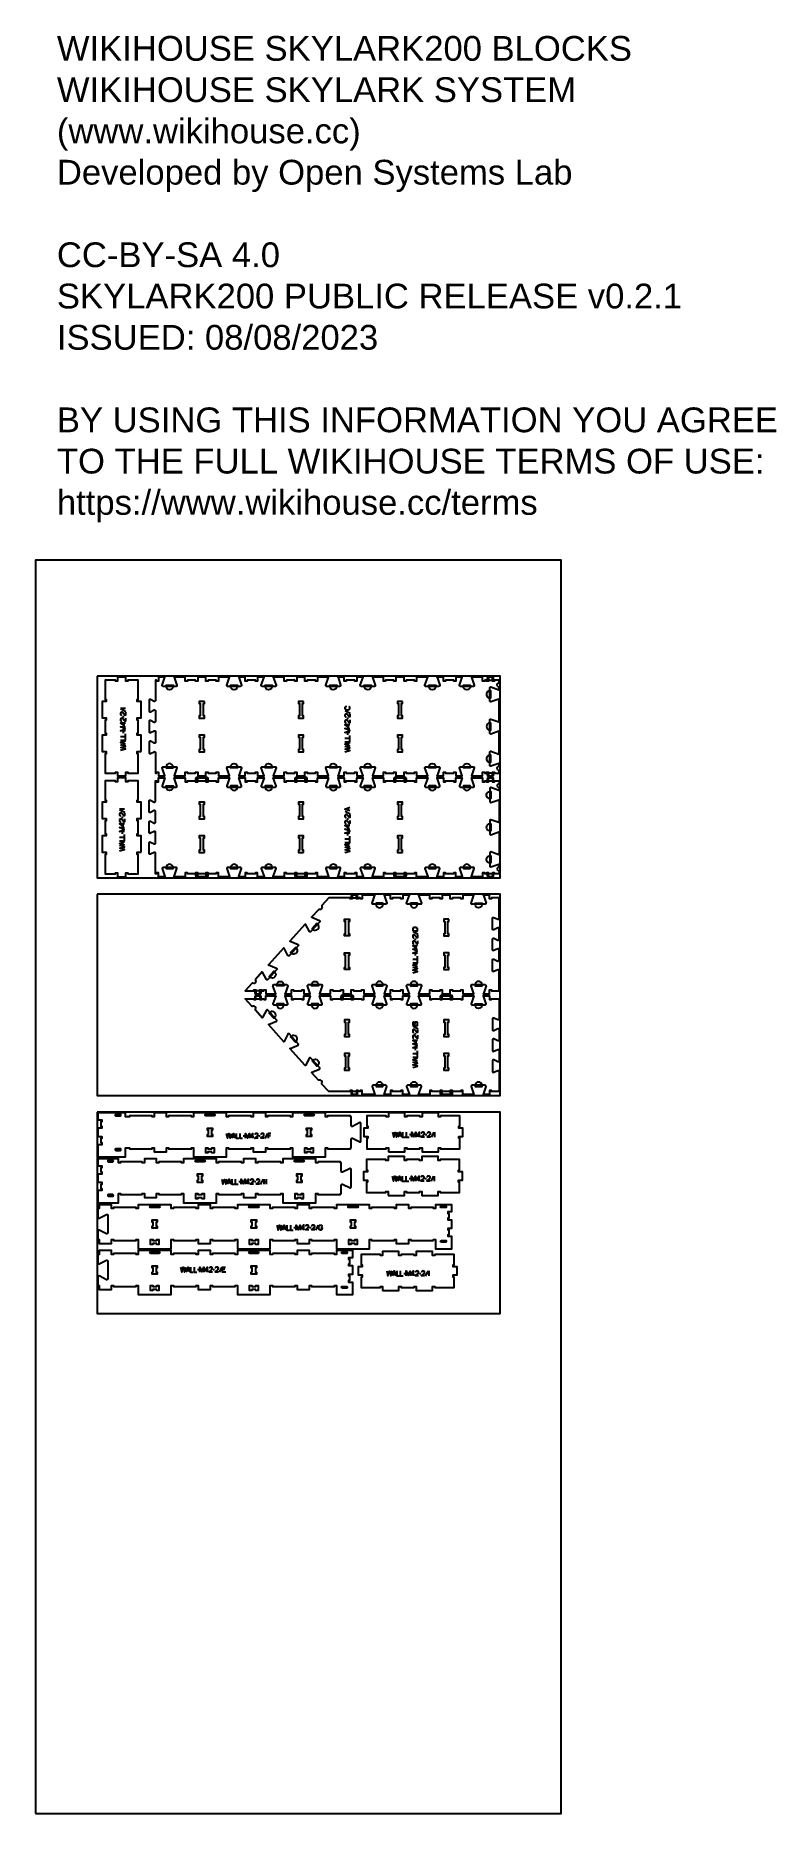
# Model space of a CAD drawing. Extents: x 0 to 4485, y 0 to 10771.
import ezdxf

# ---------------------------------------------------------------- set-up
doc = ezdxf.new("R2010")
doc.units = 0
for name, color, linetype in [('0_SHEET_SPRUCEPLY_2440X122', 1, 'CONTINUOUS'), ('1_ANYTOOL_1MMDEEP_LABELS_S', 2, 'CONTINUOUS'), ('3_ANYTOOL_CUTTHROUGH_INSID', 4, 'CONTINUOUS'), ('4_ANYTOOL_CUTTHROUGH_OUTSI', 5, 'CONTINUOUS'), ('5_ANYTOOL_HALF_MILL_9MM_IN', 3, 'CONTINUOUS'), ('DONOTCUT', 7, 'CONTINUOUS'), ('README', 1, 'CONTINUOUS')]:
    doc.layers.add(name, color=color, linetype=linetype)
doc.styles.add('ARIAL', font='arial.ttf')

msp = doc.modelspace()

# ---------------------------------------------------------------- texts
at = {"layer": 'README', "insert": (129, 10768, 0), "char_height": 150, "width": 8996.74, "attachment_point": 1, "style": 'ARIAL'}
msp.add_mtext('{\\fArial;WIKIHOUSE SKYLARK200 BLOCKS}\\P{\\fArial;WIKIHOUSE SKYLARK SYSTEM}\\P{\\fArial;(www.wikihouse.cc)}\\P{\\fArial;Developed by Open Systems Lab}\\P\\P{\\fArial;CC-BY-SA 4.0}\\P{\\fArial;SKYLARK200 PUBLIC RELEASE v0.2.1}\\P{\\fArial;ISSUED: 08/08/2023}\\P\\P{\\fArial;BY USING THIS INFORMATION YOU AGREE }\\P{\\fArial;TO THE FULL WIKIHOUSE TERMS OF USE:}\\P{\\fArial;https://www.wikihouse.cc/terms}', dxfattribs=at)

# ---------------------------------------------------------------- linework, layer by layer
at = {"layer": '0_SHEET_SPRUCEPLY_2440X122'}
for points in [[(372, 6889), (372, 5669), (2812, 5669), (2812, 6889)], [(372, 5569), (372, 4349), (2812, 4349), (2812, 5569)], [(372, 4249), (372, 3029), (2812, 3029), (2812, 4249)]]:
    msp.add_lwpolyline(points, close=True, dxfattribs=at)
at = {"layer": '1_ANYTOOL_1MMDEEP_LABELS_S', "color": 2}
for points in [[(515, 6696), (545, 6696)], [(515, 6693), (546, 6675)], [(1881, 6706), (1880, 6706), (1880, 6706), (1879, 6706), (1879, 6705), (1879, 6705), (1878, 6705), (1878, 6705), (1878, 6705), (1877, 6704), (1877, 6704), (1877, 6704), (1876, 6704), (1876, 6703), (1876, 6703), (1876, 6703), (1875, 6702), (1875, 6702), (1875, 6702), (1875, 6702), (1875, 6702), (1875, 6702), (1875, 6701), (1874, 6701), (1874, 6701), (1874, 6701), (1874, 6701), (1874, 6700), (1874, 6700), (1874, 6700), (1874, 6700), (1874, 6700), (1874, 6700), (1874, 6699), (1874, 6699), (1873, 6699), (1873, 6699), (1873, 6699), (1873, 6698), (1873, 6698), (1873, 6698), (1873, 6698), (1873, 6698), (1873, 6697), (1873, 6697), (1873, 6697), (1873, 6697), (1873, 6696), (1873, 6696), (1873, 6696), (1873, 6696), (1873, 6695), (1873, 6695), (1873, 6695), (1873, 6694), (1873, 6694), (1873, 6694), (1874, 6693), (1874, 6693), (1874, 6693), (1874, 6692), (1874, 6692), (1874, 6692), (1874, 6692), (1874, 6692), (1874, 6692), (1874, 6692), (1874, 6691), (1874, 6691), (1874, 6691), (1875, 6691), (1875, 6691), (1875, 6691), (1875, 6691), (1875, 6691), (1875, 6690), (1875, 6690), (1875, 6690), (1876, 6690), (1876, 6689), (1876, 6689), (1876, 6689), (1876, 6689), (1877, 6689), (1877, 6688), (1877, 6688), (1878, 6688), (1878, 6688), (1878, 6688), (1879, 6687), (1880, 6687), (1880, 6687), (1881, 6686), (1881, 6686), (1882, 6686), (1883, 6686), (1883, 6686), (1884, 6685), (1885, 6685), (1885, 6685), (1886, 6685), (1887, 6685), (1887, 6685), (1888, 6685), (1889, 6685), (1890, 6685), (1890, 6685), (1891, 6685), (1892, 6685), (1892, 6685), (1893, 6686), (1893, 6686), (1894, 6686), (1894, 6686), (1894, 6686), (1894, 6686), (1895, 6686), (1895, 6686), (1895, 6686), (1896, 6687), (1897, 6687), (1897, 6687), (1898, 6688), (1898, 6688), (1899, 6688), (1899, 6688), (1899, 6689), (1900, 6689), (1900, 6689), (1900, 6689), (1900, 6689), (1901, 6690), (1901, 6690), (1901, 6690), (1901, 6690), (1901, 6690), (1901, 6690), (1901, 6691), (1901, 6691), (1902, 6691), (1902, 6691), (1902, 6691), (1902, 6691), (1902, 6691), (1902, 6692), (1902, 6692), (1902, 6692), (1902, 6692), (1902, 6692), (1902, 6693), (1903, 6693), (1903, 6693), (1903, 6694), (1903, 6694), (1903, 6694), (1903, 6695), (1903, 6695), (1903, 6695), (1903, 6696), (1903, 6696), (1903, 6696), (1903, 6697), (1903, 6697), (1903, 6697), (1903, 6698), (1903, 6698), (1903, 6698), (1903, 6698), (1903, 6698), (1903, 6698), (1903, 6699), (1903, 6699), (1903, 6699), (1903, 6699), (1903, 6699), (1903, 6699), (1903, 6700), (1903, 6700), (1903, 6700), (1903, 6700), (1902, 6700), (1902, 6700), (1902, 6701), (1902, 6701), (1902, 6701), (1902, 6701), (1902, 6701), (1902, 6701), (1902, 6701), (1902, 6702), (1902, 6702), (1902, 6702), (1901, 6702), (1901, 6702), (1901, 6703), (1901, 6703), (1900, 6703), (1900, 6703), (1900, 6704), (1900, 6704), (1899, 6704), (1899, 6704), (1899, 6704), (1899, 6705), (1898, 6705), (1898, 6705), (1898, 6705), (1897, 6705)], [(1874, 6682), (1904, 6665)], [(545, 6671), (545, 6653), (544, 6653), (544, 6653), (544, 6653), (544, 6653), (543, 6653), (543, 6654), (543, 6654), (543, 6654), (542, 6654), (542, 6654), (542, 6654), (542, 6654), (542, 6654), (541, 6654), (541, 6655), (541, 6655), (541, 6655), (541, 6655), (541, 6655), (540, 6655), (540, 6655), (540, 6656), (540, 6656), (540, 6656), (539, 6656), (539, 6656), (539, 6656), (539, 6657), (539, 6657), (539, 6657), (537, 6659), (536, 6660), (535, 6662), (534, 6663), (533, 6664), (533, 6665), (532, 6665), (532, 6666), (531, 6667), (530, 6667), (530, 6668), (529, 6668), (529, 6669), (529, 6669), (529, 6669), (528, 6669), (528, 6669), (528, 6669), (528, 6669), (528, 6670), (528, 6670), (527, 6670), (527, 6670), (527, 6670), (527, 6670), (527, 6670), (527, 6670), (526, 6670), (526, 6670), (526, 6670), (526, 6670), (526, 6671), (525, 6671), (525, 6671), (525, 6671), (525, 6671), (525, 6671), (524, 6671), (524, 6671), (524, 6671), (524, 6671), (523, 6671), (523, 6671), (523, 6671), (523, 6671), (522, 6671), (522, 6671), (522, 6671), (522, 6671), (522, 6671), (521, 6671), (521, 6671), (521, 6671), (521, 6671), (520, 6671), (520, 6670), (520, 6670), (520, 6670), (520, 6670), (519, 6670), (519, 6670), (519, 6670), (519, 6670), (519, 6670), (519, 6670), (518, 6670), (518, 6670), (518, 6669), (518, 6669), (518, 6669), (518, 6669), (517, 6669), (517, 6669), (517, 6669), (517, 6668), (517, 6668), (517, 6668), (517, 6668), (516, 6668), (516, 6668), (516, 6667), (516, 6667), (516, 6667), (516, 6667), (516, 6667), (516, 6667), (516, 6666), (516, 6666), (516, 6666), (515, 6666), (515, 6666), (515, 6665), (515, 6665), (515, 6665), (515, 6665), (515, 6665), (515, 6664), (515, 6664), (515, 6664), (515, 6664), (515, 6664), (515, 6663), (515, 6663), (515, 6663), (515, 6663), (515, 6662), (515, 6662), (515, 6662), (515, 6661), (515, 6661), (515, 6660), (515, 6660), (515, 6660), (515, 6660), (515, 6659), (515, 6659), (515, 6659), (515, 6659), (515, 6658), (515, 6658), (515, 6658), (515, 6658), (516, 6658), (516, 6658), (516, 6658), (516, 6657), (516, 6657), (516, 6657), (516, 6657), (516, 6657), (516, 6657), (516, 6657), (516, 6656), (516, 6656), (516, 6656), (517, 6656), (517, 6656), (517, 6656), (517, 6656), (517, 6656), (517, 6655), (517, 6655), (517, 6655), (517, 6655), (518, 6655), (518, 6655), (518, 6655), (518, 6655), (518, 6655), (518, 6654), (519, 6654), (519, 6654), (519, 6654), (520, 6654), (520, 6653)], [(545, 6635), (545, 6617), (544, 6617), (544, 6617), (544, 6617), (544, 6617), (543, 6617), (543, 6617), (543, 6617), (543, 6617), (542, 6618), (542, 6618), (542, 6618), (542, 6618), (542, 6618), (541, 6618), (541, 6618), (541, 6618), (541, 6619), (541, 6619), (541, 6619), (540, 6619), (540, 6619), (540, 6619), (540, 6619), (540, 6620), (539, 6620), (539, 6620), (539, 6620), (539, 6620), (539, 6620), (539, 6621), (537, 6622), (536, 6624), (535, 6625), (534, 6627), (533, 6628), (533, 6628), (532, 6629), (532, 6630), (531, 6630), (530, 6631), (530, 6632), (529, 6632), (529, 6632), (529, 6632), (529, 6633), (528, 6633), (528, 6633), (528, 6633), (528, 6633), (528, 6633), (528, 6633), (527, 6633), (527, 6634), (527, 6634), (527, 6634), (527, 6634), (527, 6634), (526, 6634), (526, 6634), (526, 6634), (526, 6634), (526, 6634), (525, 6634), (525, 6634), (525, 6634), (525, 6634), (525, 6634), (524, 6634), (524, 6634), (524, 6635), (524, 6635), (523, 6635), (523, 6635), (523, 6635), (523, 6635), (522, 6635), (522, 6635), (522, 6635), (522, 6634), (522, 6634), (521, 6634), (521, 6634), (521, 6634), (521, 6634), (520, 6634), (520, 6634), (520, 6634), (520, 6634), (520, 6634), (519, 6634), (519, 6634), (519, 6634), (519, 6634), (519, 6634), (519, 6633), (518, 6633), (518, 6633), (518, 6633), (518, 6633), (518, 6633), (518, 6633), (517, 6633), (517, 6632), (517, 6632), (517, 6632), (517, 6632), (517, 6632), (517, 6632), (516, 6632), (516, 6631), (516, 6631), (516, 6631), (516, 6631), (516, 6631), (516, 6630), (516, 6630), (516, 6630), (516, 6630), (516, 6630), (515, 6630), (515, 6629), (515, 6629), (515, 6629), (515, 6629), (515, 6629), (515, 6628), (515, 6628), (515, 6628), (515, 6628), (515, 6627), (515, 6627), (515, 6627), (515, 6627), (515, 6627), (515, 6626), (515, 6626), (515, 6626), (515, 6625), (515, 6625), (515, 6625), (515, 6624), (515, 6624), (515, 6624), (515, 6623), (515, 6623), (515, 6623), (515, 6622), (515, 6622), (515, 6622), (515, 6622), (515, 6622), (515, 6622), (516, 6622), (516, 6621), (516, 6621), (516, 6621), (516, 6621), (516, 6621), (516, 6621), (516, 6621), (516, 6620), (516, 6620), (516, 6620), (516, 6620), (516, 6620), (517, 6620), (517, 6620), (517, 6620), (517, 6619), (517, 6619), (517, 6619), (517, 6619), (517, 6619), (517, 6619), (518, 6619), (518, 6619), (518, 6619), (518, 6618), (518, 6618), (518, 6618), (519, 6618), (519, 6618), (519, 6617), (520, 6617), (520, 6617)], [(545, 6605), (515, 6605), (536, 6589)], [(545, 6559), (515, 6559), (543, 6571), (515, 6583), (545, 6583)], [(531, 6649), (531, 6640)], [(536, 6589), (536, 6611)], [(1903, 6661), (1903, 6643), (1903, 6643), (1902, 6643), (1902, 6643), (1902, 6643), (1902, 6643), (1902, 6644), (1901, 6644), (1901, 6644), (1901, 6644), (1901, 6644), (1900, 6644), (1900, 6644), (1900, 6644), (1900, 6644), (1900, 6645), (1899, 6645), (1899, 6645), (1899, 6645), (1899, 6645), (1899, 6645), (1899, 6645), (1898, 6646), (1898, 6646), (1898, 6646), (1898, 6646), (1898, 6646), (1898, 6646), (1897, 6646), (1897, 6647), (1897, 6647), (1896, 6648), (1895, 6650), (1893, 6651), (1892, 6653), (1892, 6654), (1891, 6655), (1891, 6655), (1890, 6656), (1889, 6657), (1889, 6657), (1888, 6658), (1888, 6658), (1887, 6659), (1887, 6659), (1887, 6659), (1887, 6659), (1887, 6659), (1887, 6659), (1886, 6659), (1886, 6659), (1886, 6660), (1886, 6660), (1886, 6660), (1885, 6660), (1885, 6660), (1885, 6660), (1885, 6660), (1885, 6660), (1885, 6660), (1884, 6660), (1884, 6660), (1884, 6660), (1884, 6661), (1884, 6661), (1883, 6661), (1883, 6661), (1883, 6661), (1883, 6661), (1882, 6661), (1882, 6661), (1882, 6661), (1882, 6661), (1882, 6661), (1881, 6661), (1881, 6661), (1881, 6661), (1881, 6661), (1880, 6661), (1880, 6661), (1880, 6661), (1880, 6661), (1879, 6661), (1879, 6661), (1879, 6661), (1879, 6660), (1879, 6660), (1878, 6660), (1878, 6660), (1878, 6660), (1878, 6660), (1878, 6660), (1877, 6660), (1877, 6660), (1877, 6660), (1877, 6660), (1877, 6660), (1877, 6659), (1876, 6659), (1876, 6659), (1876, 6659), (1876, 6659), (1876, 6659), (1876, 6659), (1876, 6659), (1875, 6658), (1875, 6658), (1875, 6658), (1875, 6658), (1875, 6658), (1875, 6658), (1875, 6657), (1875, 6657), (1874, 6657), (1874, 6657), (1874, 6657), (1874, 6657), (1874, 6656), (1874, 6656), (1874, 6656), (1874, 6656), (1874, 6656), (1874, 6655), (1874, 6655), (1874, 6655), (1873, 6655), (1873, 6655), (1873, 6654), (1873, 6654), (1873, 6654), (1873, 6654), (1873, 6653), (1873, 6653), (1873, 6653), (1873, 6653), (1873, 6653), (1873, 6652), (1873, 6652), (1873, 6652), (1873, 6651), (1873, 6651), (1873, 6650), (1873, 6650), (1873, 6650), (1873, 6649), (1873, 6649), (1874, 6649), (1874, 6649), (1874, 6649), (1874, 6648), (1874, 6648), (1874, 6648), (1874, 6648), (1874, 6648), (1874, 6648), (1874, 6647), (1874, 6647), (1874, 6647), (1874, 6647), (1874, 6647), (1874, 6647), (1875, 6647), (1875, 6647), (1875, 6646), (1875, 6646), (1875, 6646), (1875, 6646), (1875, 6646), (1875, 6646), (1875, 6646), (1875, 6646), (1875, 6645), (1876, 6645), (1876, 6645), (1876, 6645), (1876, 6645), (1876, 6645), (1876, 6645), (1876, 6645), (1877, 6644), (1877, 6644), (1877, 6644), (1877, 6644), (1878, 6644), (1878, 6644), (1878, 6643)], [(1903, 6625), (1903, 6607), (1903, 6607), (1902, 6607), (1902, 6607), (1902, 6607), (1902, 6607), (1902, 6607), (1901, 6607), (1901, 6607), (1901, 6608), (1901, 6608), (1900, 6608), (1900, 6608), (1900, 6608), (1900, 6608), (1900, 6608), (1899, 6608), (1899, 6608), (1899, 6609), (1899, 6609), (1899, 6609), (1899, 6609), (1898, 6609), (1898, 6609), (1898, 6610), (1898, 6610), (1898, 6610), (1898, 6610), (1897, 6610), (1897, 6610), (1897, 6611), (1896, 6612), (1895, 6614), (1893, 6615), (1892, 6617), (1892, 6617), (1891, 6618), (1891, 6619), (1890, 6620), (1889, 6620), (1889, 6621), (1888, 6622), (1888, 6622), (1887, 6622), (1887, 6622), (1887, 6623), (1887, 6623), (1887, 6623), (1887, 6623), (1886, 6623), (1886, 6623), (1886, 6623), (1886, 6623), (1886, 6623), (1885, 6624), (1885, 6624), (1885, 6624), (1885, 6624), (1885, 6624), (1885, 6624), (1884, 6624), (1884, 6624), (1884, 6624), (1884, 6624), (1884, 6624), (1883, 6624), (1883, 6624), (1883, 6624), (1883, 6624), (1882, 6624), (1882, 6624), (1882, 6624), (1882, 6624), (1882, 6624), (1881, 6624), (1881, 6624), (1881, 6624), (1881, 6624), (1880, 6624), (1880, 6624), (1880, 6624), (1880, 6624), (1879, 6624), (1879, 6624), (1879, 6624), (1879, 6624), (1879, 6624), (1878, 6624), (1878, 6624), (1878, 6624), (1878, 6624), (1878, 6624), (1877, 6624), (1877, 6624), (1877, 6624), (1877, 6623), (1877, 6623), (1877, 6623), (1876, 6623), (1876, 6623), (1876, 6623), (1876, 6623), (1876, 6623), (1876, 6622), (1876, 6622), (1875, 6622), (1875, 6622), (1875, 6622), (1875, 6622), (1875, 6621), (1875, 6621), (1875, 6621), (1875, 6621), (1874, 6621), (1874, 6621), (1874, 6620), (1874, 6620), (1874, 6620), (1874, 6620), (1874, 6620), (1874, 6619), (1874, 6619), (1874, 6619), (1874, 6619), (1874, 6619), (1873, 6618), (1873, 6618), (1873, 6618), (1873, 6618), (1873, 6618), (1873, 6617), (1873, 6617), (1873, 6617), (1873, 6617), (1873, 6617), (1873, 6616), (1873, 6616), (1873, 6616), (1873, 6615), (1873, 6615), (1873, 6614), (1873, 6614), (1873, 6614), (1873, 6613), (1873, 6613), (1873, 6613), (1874, 6613), (1874, 6612), (1874, 6612), (1874, 6612), (1874, 6612), (1874, 6612), (1874, 6612), (1874, 6611), (1874, 6611), (1874, 6611), (1874, 6611), (1874, 6611), (1874, 6611), (1874, 6611), (1874, 6611), (1875, 6610), (1875, 6610), (1875, 6610), (1875, 6610), (1875, 6610), (1875, 6610), (1875, 6610), (1875, 6609), (1875, 6609), (1875, 6609), (1875, 6609), (1876, 6609), (1876, 6609), (1876, 6609), (1876, 6609), (1876, 6609), (1876, 6608), (1876, 6608), (1877, 6608), (1877, 6608), (1877, 6608), (1877, 6608), (1878, 6607), (1878, 6607), (1878, 6607)], [(1903, 6595), (1873, 6595), (1894, 6579)], [(1903, 6549), (1873, 6549), (1902, 6561), (1873, 6573), (1903, 6573)], [(1889, 6639), (1889, 6630)], [(1894, 6579), (1894, 6601)], [(515, 6524), (545, 6524), (545, 6541)], [(515, 6503), (545, 6503), (545, 6520)], [(545, 6476), (515, 6487), (545, 6498)], [(515, 6442), (545, 6449), (516, 6458), (545, 6466), (515, 6474)], [(531, 6554), (531, 6545)], [(535, 6480), (535, 6495)], [(1873, 6514), (1903, 6514), (1903, 6531)], [(1873, 6492), (1903, 6492), (1903, 6510)], [(1903, 6466), (1873, 6477), (1903, 6488)], [(1873, 6432), (1903, 6439), (1874, 6448), (1903, 6456), (1873, 6464)], [(1889, 6544), (1889, 6535)], [(1894, 6470), (1894, 6485)], [(509, 6086), (539, 6086)], [(509, 6083), (540, 6065)], [(539, 6061), (539, 6043), (538, 6043), (538, 6043), (538, 6043), (538, 6043), (537, 6043), (537, 6044), (537, 6044), (537, 6044), (537, 6044), (536, 6044), (536, 6044), (536, 6044), (536, 6044), (536, 6044), (535, 6045), (535, 6045), (535, 6045), (535, 6045), (535, 6045), (534, 6045), (534, 6045), (534, 6046), (534, 6046), (534, 6046), (534, 6046), (533, 6046), (533, 6046), (533, 6047), (533, 6047), (533, 6047), (531, 6049), (530, 6050), (529, 6052), (528, 6053), (527, 6054), (527, 6055), (526, 6055), (526, 6056), (525, 6057), (524, 6057), (524, 6058), (523, 6058), (523, 6059), (523, 6059), (523, 6059), (523, 6059), (522, 6059), (522, 6059), (522, 6059), (522, 6060), (522, 6060), (521, 6060), (521, 6060), (521, 6060), (521, 6060), (521, 6060), (521, 6060), (520, 6060), (520, 6060), (520, 6060), (520, 6060), (520, 6061), (519, 6061), (519, 6061), (519, 6061), (519, 6061), (519, 6061), (518, 6061), (518, 6061), (518, 6061), (518, 6061), (517, 6061), (517, 6061), (517, 6061), (517, 6061), (517, 6061), (516, 6061), (516, 6061), (516, 6061), (516, 6061), (515, 6061), (515, 6061), (515, 6061), (515, 6061), (514, 6061), (514, 6060), (514, 6060), (514, 6060), (514, 6060), (513, 6060), (513, 6060), (513, 6060), (513, 6060), (513, 6060), (513, 6060), (512, 6060), (512, 6060), (512, 6059), (512, 6059), (512, 6059), (512, 6059), (511, 6059), (511, 6059), (511, 6059), (511, 6058), (511, 6058), (511, 6058), (511, 6058), (511, 6058), (510, 6058), (510, 6057), (510, 6057), (510, 6057), (510, 6057), (510, 6057), (510, 6057), (510, 6056), (510, 6056), (510, 6056), (509, 6056), (509, 6056), (509, 6055), (509, 6055), (509, 6055), (509, 6055), (509, 6055), (509, 6054), (509, 6054), (509, 6054), (509, 6054), (509, 6054), (509, 6053), (509, 6053), (509, 6053), (509, 6053), (509, 6052), (509, 6052), (509, 6052), (509, 6051), (509, 6051), (509, 6050), (509, 6050), (509, 6050), (509, 6050), (509, 6049), (509, 6049), (509, 6049), (509, 6049), (509, 6048), (509, 6048), (509, 6048), (510, 6048), (510, 6048), (510, 6048), (510, 6048), (510, 6047), (510, 6047), (510, 6047), (510, 6047), (510, 6047), (510, 6047), (510, 6047), (510, 6046), (510, 6046), (511, 6046), (511, 6046), (511, 6046), (511, 6046), (511, 6046), (511, 6046), (511, 6045), (511, 6045), (511, 6045), (511, 6045), (512, 6045), (512, 6045), (512, 6045), (512, 6045), (512, 6045), (512, 6044), (513, 6044), (513, 6044), (513, 6044), (514, 6044), (514, 6043)], [(525, 6039), (525, 6030)], [(1903, 6074), (1873, 6085), (1903, 6096)], [(1903, 6051), (1903, 6033), (1903, 6033), (1902, 6033), (1902, 6033), (1902, 6033), (1902, 6033), (1902, 6034), (1901, 6034), (1901, 6034), (1901, 6034), (1901, 6034), (1900, 6034), (1900, 6034), (1900, 6034), (1900, 6034), (1900, 6035), (1900, 6035), (1899, 6035), (1899, 6035), (1899, 6035), (1899, 6035), (1899, 6035), (1898, 6035), (1898, 6036), (1898, 6036), (1898, 6036), (1898, 6036), (1898, 6036), (1897, 6036), (1897, 6037), (1897, 6037), (1896, 6038), (1895, 6040), (1893, 6041), (1892, 6043), (1892, 6044), (1891, 6044), (1891, 6045), (1890, 6046), (1889, 6047), (1889, 6047), (1888, 6048), (1888, 6048), (1887, 6049), (1887, 6049), (1887, 6049), (1887, 6049), (1887, 6049), (1887, 6049), (1886, 6049), (1886, 6049), (1886, 6050), (1886, 6050), (1886, 6050), (1885, 6050), (1885, 6050), (1885, 6050), (1885, 6050), (1885, 6050), (1885, 6050), (1884, 6050), (1884, 6050), (1884, 6050), (1884, 6050), (1884, 6051), (1883, 6051), (1883, 6051), (1883, 6051), (1883, 6051), (1883, 6051), (1882, 6051), (1882, 6051), (1882, 6051), (1882, 6051), (1881, 6051), (1881, 6051), (1881, 6051), (1881, 6051), (1880, 6051), (1880, 6051), (1880, 6051), (1880, 6051), (1880, 6051), (1879, 6051), (1879, 6051), (1879, 6050), (1879, 6050), (1878, 6050), (1878, 6050), (1878, 6050), (1878, 6050), (1878, 6050), (1877, 6050), (1877, 6050), (1877, 6050), (1877, 6050), (1877, 6050), (1877, 6049), (1876, 6049), (1876, 6049), (1876, 6049), (1876, 6049), (1876, 6049), (1876, 6049), (1876, 6049), (1875, 6048), (1875, 6048), (1875, 6048), (1875, 6048), (1875, 6048), (1875, 6048), (1875, 6047), (1875, 6047), (1874, 6047), (1874, 6047), (1874, 6047), (1874, 6047), (1874, 6046), (1874, 6046), (1874, 6046), (1874, 6046), (1874, 6046), (1874, 6045), (1874, 6045), (1874, 6045), (1874, 6045), (1873, 6045), (1873, 6044), (1873, 6044), (1873, 6044), (1873, 6044), (1873, 6043), (1873, 6043), (1873, 6043), (1873, 6043), (1873, 6043), (1873, 6042), (1873, 6042), (1873, 6041), (1873, 6041), (1873, 6041), (1873, 6040), (1873, 6040), (1873, 6040), (1873, 6039), (1873, 6039), (1874, 6039), (1874, 6039), (1874, 6038), (1874, 6038), (1874, 6038), (1874, 6038), (1874, 6038), (1874, 6038), (1874, 6038), (1874, 6037), (1874, 6037), (1874, 6037), (1874, 6037), (1874, 6037), (1874, 6037), (1875, 6037), (1875, 6037), (1875, 6036), (1875, 6036), (1875, 6036), (1875, 6036), (1875, 6036), (1875, 6036), (1875, 6036), (1875, 6036), (1875, 6035), (1876, 6035), (1876, 6035), (1876, 6035), (1876, 6035), (1876, 6035), (1876, 6035), (1876, 6035), (1877, 6034), (1877, 6034), (1877, 6034), (1877, 6034), (1878, 6034), (1878, 6034), (1878, 6033)], [(1874, 6072), (1904, 6055)], [(1894, 6078), (1894, 6093)], [(539, 6025), (539, 6007), (538, 6007), (538, 6007), (538, 6007), (538, 6007), (537, 6007), (537, 6007), (537, 6007), (537, 6007), (537, 6008), (536, 6008), (536, 6008), (536, 6008), (536, 6008), (536, 6008), (535, 6008), (535, 6008), (535, 6009), (535, 6009), (535, 6009), (534, 6009), (534, 6009), (534, 6009), (534, 6009), (534, 6010), (534, 6010), (533, 6010), (533, 6010), (533, 6010), (533, 6010), (533, 6011), (531, 6012), (530, 6014), (529, 6015), (528, 6017), (527, 6018), (527, 6018), (526, 6019), (526, 6020), (525, 6020), (524, 6021), (524, 6022), (523, 6022), (523, 6022), (523, 6022), (523, 6023), (523, 6023), (522, 6023), (522, 6023), (522, 6023), (522, 6023), (522, 6023), (521, 6023), (521, 6024), (521, 6024), (521, 6024), (521, 6024), (521, 6024), (520, 6024), (520, 6024), (520, 6024), (520, 6024), (520, 6024), (519, 6024), (519, 6024), (519, 6024), (519, 6024), (519, 6024), (518, 6024), (518, 6024), (518, 6025), (518, 6025), (517, 6025), (517, 6025), (517, 6025), (517, 6025), (517, 6025), (516, 6025), (516, 6025), (516, 6024), (516, 6024), (515, 6024), (515, 6024), (515, 6024), (515, 6024), (514, 6024), (514, 6024), (514, 6024), (514, 6024), (514, 6024), (513, 6024), (513, 6024), (513, 6024), (513, 6024), (513, 6024), (513, 6023), (512, 6023), (512, 6023), (512, 6023), (512, 6023), (512, 6023), (512, 6023), (511, 6023), (511, 6022), (511, 6022), (511, 6022), (511, 6022), (511, 6022), (511, 6022), (511, 6022), (510, 6021), (510, 6021), (510, 6021), (510, 6021), (510, 6021), (510, 6020), (510, 6020), (510, 6020), (510, 6020), (510, 6020), (509, 6020), (509, 6019), (509, 6019), (509, 6019), (509, 6019), (509, 6019), (509, 6018), (509, 6018), (509, 6018), (509, 6018), (509, 6017), (509, 6017), (509, 6017), (509, 6017), (509, 6017), (509, 6016), (509, 6016), (509, 6016), (509, 6015), (509, 6015), (509, 6015), (509, 6014), (509, 6014), (509, 6014), (509, 6013), (509, 6013), (509, 6013), (509, 6012), (509, 6012), (509, 6012), (509, 6012), (509, 6012), (510, 6012), (510, 6012), (510, 6011), (510, 6011), (510, 6011), (510, 6011), (510, 6011), (510, 6011), (510, 6011), (510, 6010), (510, 6010), (510, 6010), (510, 6010), (511, 6010), (511, 6010), (511, 6010), (511, 6010), (511, 6009), (511, 6009), (511, 6009), (511, 6009), (511, 6009), (511, 6009), (512, 6009), (512, 6009), (512, 6009), (512, 6008), (512, 6008), (512, 6008), (513, 6008), (513, 6008), (513, 6007), (514, 6007), (514, 6007)], [(539, 5995), (509, 5995), (530, 5979)], [(539, 5949), (509, 5949), (537, 5961), (509, 5973), (539, 5973)], [(509, 5914), (539, 5914), (539, 5931)], [(525, 5944), (525, 5935)], [(530, 5979), (530, 6001)], [(1903, 6015), (1903, 5997), (1903, 5997), (1902, 5997), (1902, 5997), (1902, 5997), (1902, 5997), (1902, 5997), (1901, 5997), (1901, 5997), (1901, 5998), (1901, 5998), (1900, 5998), (1900, 5998), (1900, 5998), (1900, 5998), (1900, 5998), (1900, 5998), (1899, 5998), (1899, 5999), (1899, 5999), (1899, 5999), (1899, 5999), (1898, 5999), (1898, 5999), (1898, 5999), (1898, 6000), (1898, 6000), (1898, 6000), (1897, 6000), (1897, 6000), (1897, 6001), (1896, 6002), (1895, 6004), (1893, 6005), (1892, 6007), (1892, 6007), (1891, 6008), (1891, 6009), (1890, 6010), (1889, 6010), (1889, 6011), (1888, 6012), (1888, 6012), (1887, 6012), (1887, 6012), (1887, 6013), (1887, 6013), (1887, 6013), (1887, 6013), (1886, 6013), (1886, 6013), (1886, 6013), (1886, 6013), (1886, 6013), (1885, 6014), (1885, 6014), (1885, 6014), (1885, 6014), (1885, 6014), (1885, 6014), (1884, 6014), (1884, 6014), (1884, 6014), (1884, 6014), (1884, 6014), (1883, 6014), (1883, 6014), (1883, 6014), (1883, 6014), (1883, 6014), (1882, 6014), (1882, 6014), (1882, 6014), (1882, 6014), (1881, 6014), (1881, 6014), (1881, 6014), (1881, 6014), (1880, 6014), (1880, 6014), (1880, 6014), (1880, 6014), (1880, 6014), (1879, 6014), (1879, 6014), (1879, 6014), (1879, 6014), (1878, 6014), (1878, 6014), (1878, 6014), (1878, 6014), (1878, 6014), (1877, 6014), (1877, 6014), (1877, 6013), (1877, 6013), (1877, 6013), (1877, 6013), (1876, 6013), (1876, 6013), (1876, 6013), (1876, 6013), (1876, 6013), (1876, 6012), (1876, 6012), (1875, 6012), (1875, 6012), (1875, 6012), (1875, 6012), (1875, 6011), (1875, 6011), (1875, 6011), (1875, 6011), (1874, 6011), (1874, 6011), (1874, 6010), (1874, 6010), (1874, 6010), (1874, 6010), (1874, 6010), (1874, 6009), (1874, 6009), (1874, 6009), (1874, 6009), (1874, 6009), (1874, 6008), (1873, 6008), (1873, 6008), (1873, 6008), (1873, 6008), (1873, 6007), (1873, 6007), (1873, 6007), (1873, 6007), (1873, 6007), (1873, 6006), (1873, 6006), (1873, 6006), (1873, 6005), (1873, 6005), (1873, 6004), (1873, 6004), (1873, 6004), (1873, 6003), (1873, 6003), (1873, 6003), (1874, 6002), (1874, 6002), (1874, 6002), (1874, 6002), (1874, 6002), (1874, 6002), (1874, 6002), (1874, 6001), (1874, 6001), (1874, 6001), (1874, 6001), (1874, 6001), (1874, 6001), (1874, 6001), (1874, 6000), (1875, 6000), (1875, 6000), (1875, 6000), (1875, 6000), (1875, 6000), (1875, 6000), (1875, 6000), (1875, 5999), (1875, 5999), (1875, 5999), (1875, 5999), (1876, 5999), (1876, 5999), (1876, 5999), (1876, 5999), (1876, 5999), (1876, 5998), (1876, 5998), (1877, 5998), (1877, 5998), (1877, 5998), (1877, 5998), (1878, 5997), (1878, 5997), (1878, 5997)], [(1903, 5985), (1873, 5985), (1895, 5969)], [(1903, 5939), (1873, 5939), (1902, 5951), (1873, 5963), (1903, 5963)], [(1889, 6029), (1889, 6020)], [(1889, 5934), (1889, 5925)], [(1895, 5969), (1895, 5991)], [(509, 5893), (539, 5893), (539, 5910)], [(539, 5866), (509, 5877), (539, 5888)], [(509, 5832), (539, 5839), (510, 5848), (539, 5856), (509, 5864)], [(529, 5870), (529, 5885)], [(1873, 5904), (1903, 5904), (1903, 5921)], [(1873, 5882), (1903, 5882), (1903, 5900)], [(1903, 5856), (1873, 5867), (1903, 5878)], [(1873, 5822), (1903, 5829), (1874, 5838), (1903, 5846), (1873, 5854)], [(1894, 5860), (1894, 5875)], [(2283, 5344), (2314, 5327)], [(2313, 5323), (2313, 5304), (2312, 5305), (2312, 5305), (2312, 5305), (2312, 5305), (2311, 5305), (2311, 5305), (2311, 5305), (2311, 5305), (2310, 5305), (2310, 5305), (2310, 5305), (2310, 5306), (2310, 5306), (2309, 5306), (2309, 5306), (2309, 5306), (2309, 5306), (2309, 5306), (2309, 5306), (2308, 5307), (2308, 5307), (2308, 5307), (2308, 5307), (2308, 5307), (2307, 5307), (2307, 5308), (2307, 5308), (2307, 5308), (2307, 5308), (2307, 5308), (2305, 5310), (2304, 5311), (2303, 5313), (2302, 5314), (2301, 5315), (2301, 5316), (2300, 5317), (2300, 5317), (2299, 5318), (2298, 5319), (2298, 5319), (2297, 5320), (2297, 5320), (2297, 5320), (2297, 5320), (2296, 5320), (2296, 5321), (2296, 5321), (2296, 5321), (2296, 5321), (2296, 5321), (2295, 5321), (2295, 5321), (2295, 5321), (2295, 5321), (2295, 5321), (2295, 5322), (2294, 5322), (2294, 5322), (2294, 5322), (2294, 5322), (2294, 5322), (2293, 5322), (2293, 5322), (2293, 5322), (2293, 5322), (2293, 5322), (2292, 5322), (2292, 5322), (2292, 5322), (2292, 5322), (2291, 5322), (2291, 5322), (2291, 5322), (2291, 5322), (2291, 5322), (2290, 5322), (2290, 5322), (2290, 5322), (2290, 5322), (2289, 5322), (2289, 5322), (2289, 5322), (2289, 5322), (2288, 5322), (2288, 5322), (2288, 5322), (2288, 5322), (2288, 5322), (2287, 5322), (2287, 5321), (2287, 5321), (2287, 5321), (2287, 5321), (2287, 5321), (2286, 5321), (2286, 5321), (2286, 5321), (2286, 5321), (2286, 5321), (2286, 5320), (2285, 5320), (2285, 5320), (2285, 5320), (2285, 5320), (2285, 5320), (2285, 5319), (2285, 5319), (2284, 5319), (2284, 5319), (2284, 5319), (2284, 5319), (2284, 5318), (2284, 5318), (2284, 5318), (2284, 5318), (2284, 5318), (2284, 5318), (2283, 5317), (2283, 5317), (2283, 5317), (2283, 5317), (2283, 5317), (2283, 5316), (2283, 5316), (2283, 5316), (2283, 5316), (2283, 5316), (2283, 5315), (2283, 5315), (2283, 5315), (2283, 5315), (2283, 5314), (2283, 5314), (2283, 5314), (2283, 5314), (2283, 5313), (2283, 5313), (2283, 5313), (2283, 5312), (2283, 5312), (2283, 5312), (2283, 5311), (2283, 5311), (2283, 5311), (2283, 5310), (2283, 5310), (2283, 5310), (2283, 5310), (2283, 5310), (2283, 5309), (2283, 5309), (2284, 5309), (2284, 5309), (2284, 5309), (2284, 5309), (2284, 5309), (2284, 5308), (2284, 5308), (2284, 5308), (2284, 5308), (2284, 5308), (2284, 5308), (2284, 5308), (2284, 5308), (2285, 5307), (2285, 5307), (2285, 5307), (2285, 5307), (2285, 5307), (2285, 5307), (2285, 5307), (2285, 5307), (2285, 5306), (2286, 5306), (2286, 5306), (2286, 5306), (2286, 5306), (2286, 5306), (2286, 5306), (2287, 5305), (2287, 5305), (2287, 5305), (2288, 5305), (2288, 5305)], [(2313, 5286), (2313, 5268), (2312, 5268), (2312, 5268), (2312, 5268), (2312, 5268), (2311, 5269), (2311, 5269), (2311, 5269), (2311, 5269), (2310, 5269), (2310, 5269), (2310, 5269), (2310, 5269), (2310, 5269), (2309, 5270), (2309, 5270), (2309, 5270), (2309, 5270), (2309, 5270), (2309, 5270), (2308, 5270), (2308, 5270), (2308, 5271), (2308, 5271), (2308, 5271), (2307, 5271), (2307, 5271), (2307, 5271), (2307, 5272), (2307, 5272), (2307, 5272), (2305, 5274), (2304, 5275), (2303, 5277), (2302, 5278), (2301, 5279), (2301, 5280), (2300, 5280), (2300, 5281), (2299, 5282), (2298, 5282), (2298, 5283), (2297, 5284), (2297, 5284), (2297, 5284), (2297, 5284), (2296, 5284), (2296, 5284), (2296, 5284), (2296, 5284), (2296, 5285), (2296, 5285), (2295, 5285), (2295, 5285), (2295, 5285), (2295, 5285), (2295, 5285), (2295, 5285), (2294, 5285), (2294, 5285), (2294, 5285), (2294, 5285), (2294, 5286), (2293, 5286), (2293, 5286), (2293, 5286), (2293, 5286), (2293, 5286), (2292, 5286), (2292, 5286), (2292, 5286), (2292, 5286), (2291, 5286), (2291, 5286), (2291, 5286), (2291, 5286), (2291, 5286), (2290, 5286), (2290, 5286), (2290, 5286), (2290, 5286), (2289, 5286), (2289, 5286), (2289, 5286), (2289, 5286), (2288, 5286), (2288, 5286), (2288, 5285), (2288, 5285), (2288, 5285), (2287, 5285), (2287, 5285), (2287, 5285), (2287, 5285), (2287, 5285), (2287, 5285), (2286, 5285), (2286, 5285), (2286, 5284), (2286, 5284), (2286, 5284), (2286, 5284), (2285, 5284), (2285, 5284), (2285, 5284), (2285, 5284), (2285, 5283), (2285, 5283), (2285, 5283), (2284, 5283), (2284, 5283), (2284, 5283), (2284, 5282), (2284, 5282), (2284, 5282), (2284, 5282), (2284, 5282), (2284, 5281), (2284, 5281), (2283, 5281), (2283, 5281), (2283, 5281), (2283, 5280), (2283, 5280), (2283, 5280), (2283, 5280), (2283, 5280), (2283, 5279), (2283, 5279), (2283, 5279), (2283, 5279), (2283, 5279), (2283, 5278), (2283, 5278), (2283, 5278), (2283, 5278), (2283, 5277), (2283, 5277), (2283, 5277), (2283, 5276), (2283, 5276), (2283, 5276), (2283, 5275), (2283, 5275), (2283, 5275), (2283, 5274), (2283, 5274), (2283, 5274), (2283, 5274), (2283, 5273), (2283, 5273), (2283, 5273), (2283, 5273), (2284, 5273), (2284, 5273), (2284, 5273), (2284, 5272), (2284, 5272), (2284, 5272), (2284, 5272), (2284, 5272), (2284, 5272), (2284, 5272), (2284, 5272), (2284, 5271), (2284, 5271), (2285, 5271), (2285, 5271), (2285, 5271), (2285, 5271), (2285, 5271), (2285, 5271), (2285, 5270), (2285, 5270), (2285, 5270), (2286, 5270), (2286, 5270), (2286, 5270), (2286, 5270), (2286, 5270), (2286, 5269), (2287, 5269), (2287, 5269), (2287, 5269), (2288, 5269), (2288, 5268)], [(2299, 5300), (2299, 5291)], [(2313, 5256), (2283, 5256), (2304, 5240)], [(2313, 5211), (2283, 5211), (2311, 5223), (2283, 5235), (2313, 5235)], [(2283, 5176), (2313, 5176), (2313, 5193)], [(2283, 5154), (2313, 5154), (2313, 5171)], [(2299, 5205), (2299, 5197)], [(2304, 5240), (2304, 5262)], [(2313, 5128), (2283, 5139), (2313, 5150)], [(2283, 5093), (2313, 5101), (2284, 5109), (2313, 5118), (2283, 5125)], [(2303, 5131), (2303, 5146)], [(2283, 4774), (2313, 4774), (2313, 4784), (2313, 4787), (2313, 4787), (2313, 4787), (2313, 4787), (2313, 4788), (2313, 4788), (2313, 4788), (2313, 4788), (2313, 4788), (2313, 4789), (2312, 4789), (2312, 4789), (2312, 4789), (2312, 4789), (2312, 4790), (2312, 4790), (2312, 4790), (2312, 4790), (2312, 4790), (2312, 4790), (2312, 4791), (2312, 4791), (2312, 4791), (2311, 4791), (2311, 4791), (2311, 4791), (2311, 4792), (2311, 4792), (2311, 4792), (2311, 4792), (2310, 4792), (2310, 4792), (2310, 4792), (2310, 4793), (2310, 4793), (2310, 4793), (2309, 4793), (2309, 4793), (2309, 4793), (2309, 4793), (2309, 4793), (2309, 4793), (2308, 4794), (2308, 4794), (2308, 4794), (2308, 4794), (2308, 4794), (2307, 4794), (2307, 4794), (2307, 4794), (2307, 4794), (2307, 4794), (2306, 4794), (2306, 4794), (2306, 4794), (2306, 4794), (2306, 4794), (2305, 4794), (2305, 4794), (2305, 4794), (2305, 4794), (2305, 4794), (2304, 4794), (2304, 4794), (2304, 4794), (2304, 4794), (2304, 4794), (2303, 4794), (2303, 4794), (2303, 4794), (2303, 4794), (2302, 4794), (2302, 4794), (2302, 4794), (2302, 4794), (2302, 4794), (2301, 4794), (2301, 4794), (2301, 4794), (2301, 4794), (2301, 4794), (2300, 4794), (2300, 4794), (2300, 4794), (2300, 4794), (2300, 4794), (2300, 4794), (2300, 4793), (2300, 4793), (2300, 4793), (2300, 4793), (2300, 4793), (2300, 4793), (2299, 4793), (2299, 4793), (2299, 4793), (2299, 4793), (2299, 4793), (2299, 4793), (2299, 4793), (2299, 4793), (2299, 4793), (2299, 4792), (2299, 4792), (2299, 4792), (2298, 4792), (2298, 4792), (2298, 4792), (2298, 4791), (2298, 4791), (2298, 4790), (2297, 4790), (2297, 4790), (2297, 4789), (2297, 4789), (2297, 4789), (2297, 4788), (2297, 4788), (2296, 4787), (2296, 4787), (2296, 4786), (2296, 4786), (2296, 4785), (2296, 4785)], [(2296, 4774), (2296, 4785), (2296, 4785), (2296, 4786), (2296, 4786), (2296, 4787), (2296, 4787), (2296, 4787), (2296, 4788), (2296, 4788), (2296, 4788), (2295, 4789), (2295, 4789), (2295, 4789), (2295, 4790), (2295, 4790), (2295, 4790), (2295, 4791), (2295, 4791), (2294, 4791), (2294, 4791), (2294, 4791), (2294, 4791), (2294, 4791), (2294, 4791), (2294, 4791), (2294, 4791), (2294, 4791), (2294, 4792), (2294, 4792), (2294, 4792), (2294, 4792), (2294, 4792), (2294, 4792), (2294, 4792), (2294, 4792), (2294, 4792), (2293, 4792), (2293, 4792), (2293, 4792), (2293, 4792), (2293, 4792), (2293, 4792), (2293, 4792), (2293, 4792), (2293, 4792), (2293, 4792), (2293, 4793), (2293, 4793), (2293, 4793), (2292, 4793), (2292, 4793), (2292, 4793), (2292, 4793), (2292, 4793), (2292, 4793), (2291, 4793), (2291, 4793), (2291, 4793), (2291, 4793), (2291, 4793), (2290, 4793), (2290, 4793), (2290, 4793), (2290, 4793), (2289, 4793), (2289, 4793), (2289, 4793), (2288, 4793), (2288, 4793), (2288, 4793), (2288, 4793), (2288, 4793), (2288, 4793), (2287, 4793), (2287, 4793), (2287, 4793), (2287, 4793), (2287, 4793), (2287, 4793), (2286, 4793), (2286, 4793), (2286, 4793), (2286, 4793), (2286, 4793), (2286, 4793), (2286, 4793), (2285, 4792), (2285, 4792), (2285, 4792), (2285, 4792), (2285, 4792), (2285, 4792), (2285, 4792), (2285, 4792), (2284, 4792), (2284, 4792), (2284, 4792), (2284, 4791), (2284, 4791), (2284, 4791), (2284, 4791), (2284, 4791), (2284, 4791), (2284, 4791), (2283, 4791), (2283, 4790), (2283, 4790), (2283, 4790), (2283, 4790), (2283, 4790), (2283, 4790), (2283, 4790), (2283, 4789), (2283, 4789), (2283, 4789), (2283, 4789), (2283, 4789), (2283, 4789), (2283, 4788), (2283, 4788), (2283, 4788), (2283, 4788), (2283, 4788), (2283, 4788), (2283, 4787), (2283, 4787), (2283, 4787), (2283, 4774)], [(2283, 4771), (2314, 4754)], [(2313, 4750), (2313, 4732), (2312, 4732), (2312, 4732), (2312, 4732), (2311, 4732), (2311, 4732), (2311, 4732), (2311, 4732), (2311, 4732), (2310, 4732), (2310, 4733), (2310, 4733), (2310, 4733), (2310, 4733), (2309, 4733), (2309, 4733), (2309, 4733), (2309, 4733), (2309, 4733), (2308, 4734), (2308, 4734), (2308, 4734), (2308, 4734), (2308, 4734), (2307, 4734), (2307, 4735), (2307, 4735), (2307, 4735), (2307, 4735), (2307, 4735), (2306, 4736), (2305, 4737), (2304, 4739), (2303, 4740), (2302, 4742), (2301, 4742), (2301, 4743), (2300, 4744), (2299, 4744), (2299, 4745), (2298, 4746), (2298, 4746), (2297, 4747), (2297, 4747), (2297, 4747), (2296, 4747), (2296, 4748), (2296, 4748), (2296, 4748), (2296, 4748), (2296, 4748), (2295, 4748), (2295, 4748), (2295, 4748), (2295, 4748), (2295, 4749), (2295, 4749), (2294, 4749), (2294, 4749), (2294, 4749), (2294, 4749), (2294, 4749), (2293, 4749), (2293, 4749), (2293, 4749), (2293, 4749), (2293, 4749), (2292, 4749), (2292, 4749), (2292, 4749), (2292, 4749), (2291, 4749), (2291, 4749), (2291, 4749), (2291, 4749), (2291, 4749), (2290, 4749), (2290, 4749), (2290, 4749), (2290, 4749), (2289, 4749), (2289, 4749), (2289, 4749), (2289, 4749), (2288, 4749), (2288, 4749), (2288, 4749), (2288, 4749), (2288, 4749), (2287, 4749), (2287, 4749), (2287, 4749), (2287, 4749), (2287, 4748), (2287, 4748), (2286, 4748), (2286, 4748), (2286, 4748), (2286, 4748), (2286, 4748), (2286, 4748), (2285, 4748), (2285, 4747), (2285, 4747), (2285, 4747), (2285, 4747), (2285, 4747), (2285, 4747), (2284, 4747), (2284, 4746), (2284, 4746), (2284, 4746), (2284, 4746), (2284, 4746), (2284, 4745), (2284, 4745), (2284, 4745), (2283, 4745), (2283, 4745), (2283, 4745), (2283, 4744), (2283, 4744), (2283, 4744), (2283, 4744), (2283, 4744), (2283, 4743), (2283, 4743), (2283, 4743), (2283, 4743), (2283, 4743), (2283, 4742), (2283, 4742), (2283, 4742), (2283, 4742), (2283, 4741), (2283, 4741), (2283, 4741), (2283, 4740), (2283, 4740), (2283, 4740), (2283, 4739), (2283, 4739), (2283, 4739), (2283, 4738), (2283, 4738), (2283, 4738), (2283, 4737), (2283, 4737), (2283, 4737), (2283, 4737), (2283, 4737), (2283, 4737), (2283, 4736), (2283, 4736), (2283, 4736), (2283, 4736), (2284, 4736), (2284, 4736), (2284, 4736), (2284, 4735), (2284, 4735), (2284, 4735), (2284, 4735), (2284, 4735), (2284, 4735), (2284, 4735), (2284, 4735), (2284, 4734), (2285, 4734), (2285, 4734), (2285, 4734), (2285, 4734), (2285, 4734), (2285, 4734), (2285, 4734), (2285, 4734), (2285, 4733), (2286, 4733), (2286, 4733), (2286, 4733), (2286, 4733), (2287, 4733), (2287, 4732), (2287, 4732), (2287, 4732), (2288, 4732)], [(2313, 4714), (2313, 4695), (2312, 4695), (2312, 4695), (2312, 4696), (2311, 4696), (2311, 4696), (2311, 4696), (2311, 4696), (2311, 4696), (2310, 4696), (2310, 4696), (2310, 4696), (2310, 4696), (2310, 4697), (2309, 4697), (2309, 4697), (2309, 4697), (2309, 4697), (2309, 4697), (2308, 4697), (2308, 4697), (2308, 4698), (2308, 4698), (2308, 4698), (2307, 4698), (2307, 4698), (2307, 4698), (2307, 4699), (2307, 4699), (2307, 4699), (2306, 4699), (2305, 4701), (2304, 4702), (2303, 4704), (2302, 4705), (2301, 4706), (2301, 4707), (2300, 4707), (2299, 4708), (2299, 4709), (2298, 4709), (2298, 4710), (2297, 4711), (2297, 4711), (2297, 4711), (2296, 4711), (2296, 4711), (2296, 4711), (2296, 4712), (2296, 4712), (2296, 4712), (2295, 4712), (2295, 4712), (2295, 4712), (2295, 4712), (2295, 4712), (2295, 4712), (2294, 4712), (2294, 4712), (2294, 4713), (2294, 4713), (2294, 4713), (2293, 4713), (2293, 4713), (2293, 4713), (2293, 4713), (2293, 4713), (2292, 4713), (2292, 4713), (2292, 4713), (2292, 4713), (2291, 4713), (2291, 4713), (2291, 4713), (2291, 4713), (2291, 4713), (2290, 4713), (2290, 4713), (2290, 4713), (2290, 4713), (2289, 4713), (2289, 4713), (2289, 4713), (2289, 4713), (2288, 4713), (2288, 4713), (2288, 4713), (2288, 4713), (2288, 4713), (2287, 4713), (2287, 4712), (2287, 4712), (2287, 4712), (2287, 4712), (2287, 4712), (2286, 4712), (2286, 4712), (2286, 4712), (2286, 4712), (2286, 4712), (2286, 4711), (2285, 4711), (2285, 4711), (2285, 4711), (2285, 4711), (2285, 4711), (2285, 4711), (2285, 4710), (2284, 4710), (2284, 4710), (2284, 4710), (2284, 4710), (2284, 4710), (2284, 4709), (2284, 4709), (2284, 4709), (2284, 4709), (2283, 4709), (2283, 4708), (2283, 4708), (2283, 4708), (2283, 4708), (2283, 4708), (2283, 4707), (2283, 4707), (2283, 4707), (2283, 4707), (2283, 4707), (2283, 4706), (2283, 4706), (2283, 4706), (2283, 4706), (2283, 4706), (2283, 4705), (2283, 4705), (2283, 4705), (2283, 4705), (2283, 4704), (2283, 4704), (2283, 4703), (2283, 4703), (2283, 4703), (2283, 4702), (2283, 4702), (2283, 4702), (2283, 4701), (2283, 4701), (2283, 4701), (2283, 4701), (2283, 4701), (2283, 4700), (2283, 4700), (2283, 4700), (2283, 4700), (2283, 4700), (2283, 4700), (2284, 4700), (2284, 4699), (2284, 4699), (2284, 4699), (2284, 4699), (2284, 4699), (2284, 4699), (2284, 4699), (2284, 4699), (2284, 4698), (2284, 4698), (2284, 4698), (2285, 4698), (2285, 4698), (2285, 4698), (2285, 4698), (2285, 4698), (2285, 4697), (2285, 4697), (2285, 4697), (2285, 4697), (2286, 4697), (2286, 4697), (2286, 4697), (2286, 4697), (2287, 4696), (2287, 4696), (2287, 4696), (2287, 4696), (2288, 4696)], [(2313, 4683), (2283, 4683), (2304, 4667)], [(2313, 4638), (2283, 4638), (2311, 4650), (2283, 4662), (2313, 4662)], [(2299, 4727), (2299, 4718)], [(2299, 4633), (2299, 4624)], [(2304, 4667), (2304, 4689)], [(2283, 4603), (2313, 4603), (2313, 4620)], [(2283, 4581), (2313, 4581), (2313, 4598)], [(2313, 4555), (2283, 4566), (2313, 4577)], [(2283, 4520), (2313, 4528), (2283, 4536), (2313, 4545), (2283, 4552)], [(2303, 4558), (2303, 4573)], [(1153, 4120), (1161, 4090), (1169, 4119), (1178, 4090), (1185, 4120)], [(1188, 4090), (1199, 4120), (1210, 4090)], [(1191, 4099), (1206, 4099)], [(1214, 4120), (1214, 4090), (1231, 4090)], [(1236, 4120), (1236, 4090), (1253, 4090)], [(1266, 4104), (1257, 4104)], [(1271, 4090), (1271, 4120), (1283, 4091), (1295, 4120), (1295, 4090)], [(1316, 4090), (1316, 4120), (1300, 4098)], [(1300, 4098), (1322, 4098)], [(1347, 4090), (1328, 4090), (1328, 4090), (1328, 4091), (1329, 4091), (1329, 4091), (1329, 4091), (1329, 4091), (1329, 4092), (1329, 4092), (1329, 4092), (1329, 4092), (1329, 4093), (1329, 4093), (1330, 4093), (1330, 4093), (1330, 4093), (1330, 4093), (1330, 4094), (1330, 4094), (1330, 4094), (1331, 4094), (1331, 4094), (1331, 4095), (1331, 4095), (1331, 4095), (1331, 4095), (1331, 4095), (1332, 4095), (1332, 4096), (1332, 4096), (1332, 4096), (1334, 4097), (1335, 4098), (1337, 4100), (1338, 4101), (1339, 4101), (1340, 4102), (1341, 4102), (1341, 4103), (1342, 4104), (1343, 4104), (1343, 4105), (1344, 4105), (1344, 4106), (1344, 4106), (1344, 4106), (1344, 4106), (1344, 4106), (1345, 4106), (1345, 4107), (1345, 4107), (1345, 4107), (1345, 4107), (1345, 4107), (1345, 4108), (1345, 4108), (1345, 4108), (1345, 4108), (1346, 4108), (1346, 4108), (1346, 4109), (1346, 4109), (1346, 4109), (1346, 4109), (1346, 4109), (1346, 4110), (1346, 4110), (1346, 4110), (1346, 4110), (1346, 4110), (1346, 4111), (1346, 4111), (1346, 4111), (1346, 4111), (1346, 4112), (1346, 4112), (1346, 4112), (1346, 4112), (1346, 4113), (1346, 4113), (1346, 4113), (1346, 4113), (1346, 4113), (1346, 4114), (1346, 4114), (1346, 4114), (1346, 4114), (1346, 4115), (1346, 4115), (1346, 4115), (1345, 4115), (1345, 4115), (1345, 4116), (1345, 4116), (1345, 4116), (1345, 4116), (1345, 4116), (1345, 4116), (1345, 4117), (1345, 4117), (1344, 4117), (1344, 4117), (1344, 4117), (1344, 4117), (1344, 4117), (1344, 4118), (1344, 4118), (1343, 4118), (1343, 4118), (1343, 4118), (1343, 4118), (1343, 4118), (1343, 4118), (1342, 4119), (1342, 4119), (1342, 4119), (1342, 4119), (1342, 4119), (1341, 4119), (1341, 4119), (1341, 4119), (1341, 4119), (1341, 4119), (1341, 4119), (1340, 4119), (1340, 4119), (1340, 4120), (1340, 4120), (1339, 4120), (1339, 4120), (1339, 4120), (1339, 4120), (1339, 4120), (1338, 4120), (1338, 4120), (1338, 4120), (1338, 4120), (1337, 4120), (1337, 4120), (1336, 4120), (1336, 4120), (1336, 4120), (1335, 4120), (1335, 4120), (1335, 4120), (1334, 4120), (1334, 4119), (1334, 4119), (1334, 4119), (1334, 4119), (1334, 4119), (1333, 4119), (1333, 4119), (1333, 4119), (1333, 4119), (1333, 4119), (1333, 4119), (1333, 4119), (1332, 4119), (1332, 4119), (1332, 4119), (1332, 4118), (1332, 4118), (1332, 4118), (1332, 4118), (1331, 4118), (1331, 4118), (1331, 4118), (1331, 4118), (1331, 4118), (1331, 4118), (1331, 4118), (1331, 4117), (1331, 4117), (1330, 4117), (1330, 4117), (1330, 4117), (1330, 4117), (1330, 4117), (1330, 4116), (1330, 4116), (1329, 4116), (1329, 4116), (1329, 4115), (1329, 4115), (1329, 4115)], [(1360, 4104), (1351, 4104)], [(1383, 4090), (1365, 4090), (1365, 4090), (1365, 4091), (1365, 4091), (1365, 4091), (1365, 4091), (1365, 4091), (1365, 4092), (1365, 4092), (1365, 4092), (1366, 4092), (1366, 4093), (1366, 4093), (1366, 4093), (1366, 4093), (1366, 4093), (1366, 4093), (1366, 4094), (1367, 4094), (1367, 4094), (1367, 4094), (1367, 4094), (1367, 4095), (1367, 4095), (1367, 4095), (1368, 4095), (1368, 4095), (1368, 4095), (1368, 4096), (1368, 4096), (1369, 4096), (1370, 4097), (1372, 4098), (1373, 4100), (1375, 4101), (1375, 4101), (1376, 4102), (1377, 4102), (1377, 4103), (1378, 4104), (1379, 4104), (1379, 4105), (1380, 4105), (1380, 4106), (1380, 4106), (1380, 4106), (1381, 4106), (1381, 4106), (1381, 4106), (1381, 4107), (1381, 4107), (1381, 4107), (1381, 4107), (1381, 4107), (1381, 4108), (1382, 4108), (1382, 4108), (1382, 4108), (1382, 4108), (1382, 4108), (1382, 4109), (1382, 4109), (1382, 4109), (1382, 4109), (1382, 4109), (1382, 4110), (1382, 4110), (1382, 4110), (1382, 4110), (1382, 4110), (1382, 4111), (1382, 4111), (1382, 4111), (1382, 4111), (1382, 4112), (1382, 4112), (1382, 4112), (1382, 4112), (1382, 4113), (1382, 4113), (1382, 4113), (1382, 4113), (1382, 4113), (1382, 4114), (1382, 4114), (1382, 4114), (1382, 4114), (1382, 4115), (1382, 4115), (1382, 4115), (1382, 4115), (1382, 4115), (1382, 4116), (1381, 4116), (1381, 4116), (1381, 4116), (1381, 4116), (1381, 4116), (1381, 4117), (1381, 4117), (1381, 4117), (1381, 4117), (1380, 4117), (1380, 4117), (1380, 4117), (1380, 4118), (1380, 4118), (1380, 4118), (1380, 4118), (1379, 4118), (1379, 4118), (1379, 4118), (1379, 4118), (1379, 4119), (1379, 4119), (1378, 4119), (1378, 4119), (1378, 4119), (1378, 4119), (1378, 4119), (1377, 4119), (1377, 4119), (1377, 4119), (1377, 4119), (1377, 4119), (1376, 4119), (1376, 4120), (1376, 4120), (1376, 4120), (1376, 4120), (1375, 4120), (1375, 4120), (1375, 4120), (1375, 4120), (1374, 4120), (1374, 4120), (1374, 4120), (1373, 4120), (1373, 4120), (1373, 4120), (1372, 4120), (1372, 4120), (1372, 4120), (1371, 4120), (1371, 4120), (1371, 4120), (1370, 4119), (1370, 4119), (1370, 4119), (1370, 4119), (1370, 4119), (1370, 4119), (1370, 4119), (1369, 4119), (1369, 4119), (1369, 4119), (1369, 4119), (1369, 4119), (1369, 4119), (1369, 4119), (1368, 4119), (1368, 4118), (1368, 4118), (1368, 4118), (1368, 4118), (1368, 4118), (1368, 4118), (1368, 4118), (1367, 4118), (1367, 4118), (1367, 4118), (1367, 4118), (1367, 4117), (1367, 4117), (1367, 4117), (1367, 4117), (1366, 4117), (1366, 4117), (1366, 4117), (1366, 4116), (1366, 4116), (1366, 4116), (1366, 4116), (1365, 4115), (1365, 4115), (1365, 4115)], [(1404, 4119), (1387, 4089)], [(1425, 4120), (1408, 4120), (1408, 4090)], [(1422, 4106), (1408, 4106)], [(2161, 4127), (2168, 4097), (2177, 4126), (2185, 4097), (2193, 4127)], [(2195, 4097), (2206, 4127), (2217, 4097)], [(2199, 4107), (2214, 4107)], [(2222, 4127), (2222, 4097), (2239, 4097)], [(2243, 4127), (2243, 4097), (2261, 4097)], [(2273, 4111), (2264, 4111)], [(2278, 4097), (2278, 4127), (2290, 4099), (2302, 4127), (2302, 4097)], [(2324, 4097), (2324, 4127), (2308, 4106)], [(2308, 4106), (2330, 4106)], [(2354, 4097), (2336, 4097), (2336, 4098), (2336, 4098), (2336, 4098), (2336, 4098), (2336, 4099), (2336, 4099), (2336, 4099), (2337, 4099), (2337, 4099), (2337, 4100), (2337, 4100), (2337, 4100), (2337, 4100), (2337, 4100), (2337, 4101), (2337, 4101), (2338, 4101), (2338, 4101), (2338, 4101), (2338, 4102), (2338, 4102), (2338, 4102), (2338, 4102), (2339, 4102), (2339, 4102), (2339, 4103), (2339, 4103), (2339, 4103), (2339, 4103), (2340, 4103), (2341, 4105), (2343, 4106), (2344, 4107), (2346, 4108), (2347, 4109), (2347, 4109), (2348, 4110), (2349, 4110), (2349, 4111), (2350, 4112), (2351, 4112), (2351, 4113), (2351, 4113), (2352, 4113), (2352, 4113), (2352, 4113), (2352, 4114), (2352, 4114), (2352, 4114), (2352, 4114), (2352, 4114), (2352, 4114), (2353, 4115), (2353, 4115), (2353, 4115), (2353, 4115), (2353, 4115), (2353, 4116), (2353, 4116), (2353, 4116), (2353, 4116), (2353, 4116), (2353, 4117), (2353, 4117), (2353, 4117), (2353, 4117), (2353, 4117), (2354, 4118), (2354, 4118), (2354, 4118), (2354, 4118), (2354, 4118), (2354, 4119), (2354, 4119), (2354, 4119), (2354, 4119), (2354, 4120), (2354, 4120), (2354, 4120), (2354, 4120), (2353, 4121), (2353, 4121), (2353, 4121), (2353, 4121), (2353, 4121), (2353, 4122), (2353, 4122), (2353, 4122), (2353, 4122), (2353, 4122), (2353, 4123), (2353, 4123), (2353, 4123), (2353, 4123), (2353, 4123), (2352, 4124), (2352, 4124), (2352, 4124), (2352, 4124), (2352, 4124), (2352, 4124), (2352, 4124), (2352, 4125), (2351, 4125), (2351, 4125), (2351, 4125), (2351, 4125), (2351, 4125), (2351, 4125), (2350, 4126), (2350, 4126), (2350, 4126), (2350, 4126), (2350, 4126), (2350, 4126), (2349, 4126), (2349, 4126), (2349, 4126), (2349, 4126), (2349, 4126), (2348, 4127), (2348, 4127), (2348, 4127), (2348, 4127), (2348, 4127), (2347, 4127), (2347, 4127), (2347, 4127), (2347, 4127), (2347, 4127), (2346, 4127), (2346, 4127), (2346, 4127), (2346, 4127), (2345, 4127), (2345, 4127), (2345, 4127), (2344, 4127), (2344, 4127), (2344, 4127), (2343, 4127), (2343, 4127), (2343, 4127), (2342, 4127), (2342, 4127), (2342, 4127), (2341, 4127), (2341, 4127), (2341, 4127), (2341, 4127), (2341, 4126), (2341, 4126), (2341, 4126), (2340, 4126), (2340, 4126), (2340, 4126), (2340, 4126), (2340, 4126), (2340, 4126), (2340, 4126), (2339, 4126), (2339, 4126), (2339, 4126), (2339, 4126), (2339, 4125), (2339, 4125), (2339, 4125), (2339, 4125), (2338, 4125), (2338, 4125), (2338, 4125), (2338, 4125), (2338, 4125), (2338, 4125), (2338, 4124), (2338, 4124), (2338, 4124), (2337, 4124), (2337, 4124), (2337, 4124), (2337, 4123), (2337, 4123), (2337, 4123), (2336, 4122), (2336, 4122)], [(2368, 4111), (2359, 4111)], [(2390, 4097), (2372, 4097), (2372, 4098), (2372, 4098), (2372, 4098), (2372, 4098), (2373, 4099), (2373, 4099), (2373, 4099), (2373, 4099), (2373, 4099), (2373, 4100), (2373, 4100), (2373, 4100), (2373, 4100), (2374, 4100), (2374, 4101), (2374, 4101), (2374, 4101), (2374, 4101), (2374, 4101), (2374, 4102), (2374, 4102), (2375, 4102), (2375, 4102), (2375, 4102), (2375, 4102), (2375, 4103), (2375, 4103), (2376, 4103), (2376, 4103), (2376, 4103), (2378, 4105), (2379, 4106), (2381, 4107), (2382, 4108), (2383, 4109), (2384, 4109), (2384, 4110), (2385, 4110), (2386, 4111), (2386, 4112), (2387, 4112), (2388, 4113), (2388, 4113), (2388, 4113), (2388, 4113), (2388, 4113), (2388, 4114), (2388, 4114), (2388, 4114), (2389, 4114), (2389, 4114), (2389, 4114), (2389, 4115), (2389, 4115), (2389, 4115), (2389, 4115), (2389, 4115), (2389, 4116), (2389, 4116), (2389, 4116), (2390, 4116), (2390, 4116), (2390, 4117), (2390, 4117), (2390, 4117), (2390, 4117), (2390, 4117), (2390, 4118), (2390, 4118), (2390, 4118), (2390, 4118), (2390, 4118), (2390, 4119), (2390, 4119), (2390, 4119), (2390, 4119), (2390, 4120), (2390, 4120), (2390, 4120), (2390, 4120), (2390, 4121), (2390, 4121), (2390, 4121), (2390, 4121), (2390, 4121), (2390, 4122), (2389, 4122), (2389, 4122), (2389, 4122), (2389, 4122), (2389, 4123), (2389, 4123), (2389, 4123), (2389, 4123), (2389, 4123), (2389, 4124), (2389, 4124), (2388, 4124), (2388, 4124), (2388, 4124), (2388, 4124), (2388, 4124), (2388, 4125), (2388, 4125), (2388, 4125), (2387, 4125), (2387, 4125), (2387, 4125), (2387, 4125), (2387, 4126), (2387, 4126), (2386, 4126), (2386, 4126), (2386, 4126), (2386, 4126), (2386, 4126), (2385, 4126), (2385, 4126), (2385, 4126), (2385, 4126), (2385, 4127), (2385, 4127), (2384, 4127), (2384, 4127), (2384, 4127), (2384, 4127), (2383, 4127), (2383, 4127), (2383, 4127), (2383, 4127), (2383, 4127), (2382, 4127), (2382, 4127), (2382, 4127), (2382, 4127), (2381, 4127), (2381, 4127), (2381, 4127), (2380, 4127), (2380, 4127), (2380, 4127), (2379, 4127), (2379, 4127), (2379, 4127), (2378, 4127), (2378, 4127), (2378, 4127), (2378, 4127), (2377, 4127), (2377, 4127), (2377, 4126), (2377, 4126), (2377, 4126), (2377, 4126), (2377, 4126), (2376, 4126), (2376, 4126), (2376, 4126), (2376, 4126), (2376, 4126), (2376, 4126), (2376, 4126), (2376, 4126), (2375, 4126), (2375, 4125), (2375, 4125), (2375, 4125), (2375, 4125), (2375, 4125), (2375, 4125), (2375, 4125), (2374, 4125), (2374, 4125), (2374, 4125), (2374, 4124), (2374, 4124), (2374, 4124), (2374, 4124), (2374, 4124), (2373, 4124), (2373, 4123), (2373, 4123), (2373, 4123), (2373, 4122), (2372, 4122)], [(2412, 4127), (2394, 4096)], [(2415, 4127), (2415, 4097)], [(1127, 3842), (1134, 3812), (1143, 3841), (1151, 3812), (1159, 3842)], [(1161, 3812), (1172, 3842), (1183, 3812)], [(1165, 3822), (1180, 3822)], [(1188, 3842), (1188, 3812), (1205, 3812)], [(1209, 3842), (1209, 3812), (1226, 3812)], [(1239, 3826), (1230, 3826)], [(1244, 3812), (1244, 3842), (1256, 3814), (1268, 3842), (1268, 3812)], [(1290, 3812), (1290, 3842), (1274, 3821)], [(1274, 3821), (1296, 3821)], [(1320, 3812), (1302, 3812), (1302, 3813), (1302, 3813), (1302, 3813), (1302, 3813), (1302, 3814), (1302, 3814), (1302, 3814), (1302, 3814), (1303, 3814), (1303, 3815), (1303, 3815), (1303, 3815), (1303, 3815), (1303, 3815), (1303, 3816), (1303, 3816), (1304, 3816), (1304, 3816), (1304, 3816), (1304, 3816), (1304, 3817), (1304, 3817), (1304, 3817), (1305, 3817), (1305, 3817), (1305, 3818), (1305, 3818), (1305, 3818), (1305, 3818), (1306, 3818), (1307, 3820), (1309, 3821), (1310, 3822), (1312, 3823), (1312, 3824), (1313, 3824), (1314, 3825), (1315, 3825), (1315, 3826), (1316, 3827), (1317, 3827), (1317, 3828), (1317, 3828), (1317, 3828), (1318, 3828), (1318, 3828), (1318, 3829), (1318, 3829), (1318, 3829), (1318, 3829), (1318, 3829), (1318, 3829), (1318, 3830), (1319, 3830), (1319, 3830), (1319, 3830), (1319, 3830), (1319, 3831), (1319, 3831), (1319, 3831), (1319, 3831), (1319, 3831), (1319, 3831), (1319, 3832), (1319, 3832), (1319, 3832), (1319, 3832), (1319, 3833), (1319, 3833), (1319, 3833), (1319, 3833), (1319, 3833), (1319, 3834), (1319, 3834), (1319, 3834), (1319, 3834), (1319, 3835), (1319, 3835), (1319, 3835), (1319, 3835), (1319, 3836), (1319, 3836), (1319, 3836), (1319, 3836), (1319, 3836), (1319, 3837), (1319, 3837), (1319, 3837), (1319, 3837), (1319, 3837), (1319, 3838), (1319, 3838), (1319, 3838), (1319, 3838), (1318, 3838), (1318, 3838), (1318, 3839), (1318, 3839), (1318, 3839), (1318, 3839), (1318, 3839), (1318, 3839), (1317, 3840), (1317, 3840), (1317, 3840), (1317, 3840), (1317, 3840), (1317, 3840), (1316, 3840), (1316, 3840), (1316, 3841), (1316, 3841), (1316, 3841), (1316, 3841), (1315, 3841), (1315, 3841), (1315, 3841), (1315, 3841), (1315, 3841), (1315, 3841), (1314, 3841), (1314, 3842), (1314, 3842), (1314, 3842), (1314, 3842), (1313, 3842), (1313, 3842), (1313, 3842), (1313, 3842), (1312, 3842), (1312, 3842), (1312, 3842), (1312, 3842), (1312, 3842), (1311, 3842), (1311, 3842), (1311, 3842), (1310, 3842), (1310, 3842), (1310, 3842), (1309, 3842), (1309, 3842), (1308, 3842), (1308, 3842), (1308, 3842), (1308, 3842), (1307, 3842), (1307, 3842), (1307, 3842), (1307, 3841), (1307, 3841), (1307, 3841), (1306, 3841), (1306, 3841), (1306, 3841), (1306, 3841), (1306, 3841), (1306, 3841), (1306, 3841), (1306, 3841), (1305, 3841), (1305, 3841), (1305, 3841), (1305, 3840), (1305, 3840), (1305, 3840), (1305, 3840), (1305, 3840), (1304, 3840), (1304, 3840), (1304, 3840), (1304, 3840), (1304, 3840), (1304, 3839), (1304, 3839), (1304, 3839), (1303, 3839), (1303, 3839), (1303, 3839), (1303, 3838), (1303, 3838), (1303, 3838), (1302, 3838), (1302, 3837), (1302, 3837)], [(1334, 3826), (1325, 3826)], [(1356, 3812), (1338, 3812), (1338, 3813), (1338, 3813), (1338, 3813), (1338, 3813), (1338, 3814), (1339, 3814), (1339, 3814), (1339, 3814), (1339, 3814), (1339, 3815), (1339, 3815), (1339, 3815), (1339, 3815), (1339, 3815), (1340, 3816), (1340, 3816), (1340, 3816), (1340, 3816), (1340, 3816), (1340, 3816), (1340, 3817), (1341, 3817), (1341, 3817), (1341, 3817), (1341, 3817), (1341, 3818), (1341, 3818), (1341, 3818), (1342, 3818), (1342, 3818), (1344, 3820), (1345, 3821), (1347, 3822), (1348, 3823), (1349, 3824), (1350, 3824), (1350, 3825), (1351, 3825), (1352, 3826), (1352, 3827), (1353, 3827), (1353, 3828), (1354, 3828), (1354, 3828), (1354, 3828), (1354, 3828), (1354, 3829), (1354, 3829), (1354, 3829), (1354, 3829), (1355, 3829), (1355, 3829), (1355, 3830), (1355, 3830), (1355, 3830), (1355, 3830), (1355, 3830), (1355, 3831), (1355, 3831), (1355, 3831), (1355, 3831), (1355, 3831), (1356, 3831), (1356, 3832), (1356, 3832), (1356, 3832), (1356, 3832), (1356, 3833), (1356, 3833), (1356, 3833), (1356, 3833), (1356, 3833), (1356, 3834), (1356, 3834), (1356, 3834), (1356, 3834), (1356, 3835), (1356, 3835), (1356, 3835), (1356, 3835), (1356, 3836), (1356, 3836), (1356, 3836), (1356, 3836), (1356, 3836), (1355, 3837), (1355, 3837), (1355, 3837), (1355, 3837), (1355, 3837), (1355, 3838), (1355, 3838), (1355, 3838), (1355, 3838), (1355, 3838), (1355, 3838), (1355, 3839), (1354, 3839), (1354, 3839), (1354, 3839), (1354, 3839), (1354, 3839), (1354, 3840), (1354, 3840), (1353, 3840), (1353, 3840), (1353, 3840), (1353, 3840), (1353, 3840), (1353, 3840), (1352, 3841), (1352, 3841), (1352, 3841), (1352, 3841), (1352, 3841), (1352, 3841), (1351, 3841), (1351, 3841), (1351, 3841), (1351, 3841), (1351, 3841), (1350, 3842), (1350, 3842), (1350, 3842), (1350, 3842), (1350, 3842), (1349, 3842), (1349, 3842), (1349, 3842), (1349, 3842), (1349, 3842), (1348, 3842), (1348, 3842), (1348, 3842), (1348, 3842), (1347, 3842), (1347, 3842), (1347, 3842), (1346, 3842), (1346, 3842), (1345, 3842), (1345, 3842), (1345, 3842), (1344, 3842), (1344, 3842), (1344, 3842), (1344, 3842), (1344, 3842), (1343, 3842), (1343, 3841), (1343, 3841), (1343, 3841), (1343, 3841), (1343, 3841), (1342, 3841), (1342, 3841), (1342, 3841), (1342, 3841), (1342, 3841), (1342, 3841), (1342, 3841), (1342, 3841), (1341, 3841), (1341, 3840), (1341, 3840), (1341, 3840), (1341, 3840), (1341, 3840), (1341, 3840), (1341, 3840), (1340, 3840), (1340, 3840), (1340, 3840), (1340, 3839), (1340, 3839), (1340, 3839), (1340, 3839), (1340, 3839), (1339, 3839), (1339, 3838), (1339, 3838), (1339, 3838), (1339, 3838), (1339, 3837), (1338, 3837)], [(1377, 3842), (1360, 3811)], [(1381, 3842), (1381, 3812)], [(1399, 3827), (1381, 3827)], [(1399, 3812), (1399, 3842)], [(2159, 3861), (2166, 3831), (2175, 3860), (2183, 3831), (2191, 3861)], [(2193, 3831), (2204, 3861), (2215, 3831)], [(2197, 3841), (2212, 3841)], [(2220, 3861), (2220, 3831), (2237, 3831)], [(2241, 3861), (2241, 3831), (2259, 3831)], [(2271, 3845), (2262, 3845)], [(2276, 3831), (2276, 3861), (2288, 3833), (2300, 3861), (2300, 3831)], [(2322, 3831), (2322, 3861), (2306, 3840)], [(2306, 3840), (2328, 3840)], [(2352, 3831), (2334, 3831), (2334, 3832), (2334, 3832), (2334, 3832), (2334, 3832), (2334, 3833), (2334, 3833), (2334, 3833), (2335, 3833), (2335, 3833), (2335, 3834), (2335, 3834), (2335, 3834), (2335, 3834), (2335, 3834), (2335, 3835), (2335, 3835), (2336, 3835), (2336, 3835), (2336, 3835), (2336, 3836), (2336, 3836), (2336, 3836), (2336, 3836), (2337, 3836), (2337, 3836), (2337, 3837), (2337, 3837), (2337, 3837), (2337, 3837), (2338, 3837), (2339, 3839), (2341, 3840), (2342, 3841), (2344, 3842), (2345, 3843), (2345, 3843), (2346, 3844), (2347, 3844), (2347, 3845), (2348, 3846), (2349, 3846), (2349, 3847), (2349, 3847), (2350, 3847), (2350, 3847), (2350, 3847), (2350, 3848), (2350, 3848), (2350, 3848), (2350, 3848), (2350, 3848), (2350, 3848), (2351, 3849), (2351, 3849), (2351, 3849), (2351, 3849), (2351, 3849), (2351, 3850), (2351, 3850), (2351, 3850), (2351, 3850), (2351, 3850), (2351, 3851), (2351, 3851), (2351, 3851), (2351, 3851), (2351, 3851), (2352, 3852), (2352, 3852), (2352, 3852), (2352, 3852), (2352, 3852), (2352, 3853), (2352, 3853), (2352, 3853), (2352, 3853), (2352, 3854), (2352, 3854), (2352, 3854), (2352, 3854), (2351, 3855), (2351, 3855), (2351, 3855), (2351, 3855), (2351, 3855), (2351, 3856), (2351, 3856), (2351, 3856), (2351, 3856), (2351, 3856), (2351, 3857), (2351, 3857), (2351, 3857), (2351, 3857), (2351, 3857), (2350, 3858), (2350, 3858), (2350, 3858), (2350, 3858), (2350, 3858), (2350, 3858), (2350, 3858), (2350, 3859), (2349, 3859), (2349, 3859), (2349, 3859), (2349, 3859), (2349, 3859), (2349, 3859), (2348, 3860), (2348, 3860), (2348, 3860), (2348, 3860), (2348, 3860), (2348, 3860), (2347, 3860), (2347, 3860), (2347, 3860), (2347, 3860), (2347, 3860), (2346, 3861), (2346, 3861), (2346, 3861), (2346, 3861), (2346, 3861), (2345, 3861), (2345, 3861), (2345, 3861), (2345, 3861), (2345, 3861), (2344, 3861), (2344, 3861), (2344, 3861), (2344, 3861), (2343, 3861), (2343, 3861), (2343, 3861), (2342, 3861), (2342, 3861), (2342, 3861), (2341, 3861), (2341, 3861), (2341, 3861), (2340, 3861), (2340, 3861), (2340, 3861), (2339, 3861), (2339, 3861), (2339, 3861), (2339, 3861), (2339, 3860), (2339, 3860), (2339, 3860), (2338, 3860), (2338, 3860), (2338, 3860), (2338, 3860), (2338, 3860), (2338, 3860), (2338, 3860), (2337, 3860), (2337, 3860), (2337, 3860), (2337, 3860), (2337, 3859), (2337, 3859), (2337, 3859), (2337, 3859), (2336, 3859), (2336, 3859), (2336, 3859), (2336, 3859), (2336, 3859), (2336, 3859), (2336, 3858), (2336, 3858), (2336, 3858), (2335, 3858), (2335, 3858), (2335, 3858), (2335, 3857), (2335, 3857), (2335, 3857), (2334, 3856), (2334, 3856)], [(2366, 3845), (2357, 3845)], [(2388, 3831), (2370, 3831), (2370, 3832), (2370, 3832), (2370, 3832), (2370, 3832), (2371, 3833), (2371, 3833), (2371, 3833), (2371, 3833), (2371, 3833), (2371, 3834), (2371, 3834), (2371, 3834), (2371, 3834), (2372, 3834), (2372, 3835), (2372, 3835), (2372, 3835), (2372, 3835), (2372, 3835), (2372, 3836), (2372, 3836), (2373, 3836), (2373, 3836), (2373, 3836), (2373, 3836), (2373, 3837), (2373, 3837), (2374, 3837), (2374, 3837), (2374, 3837), (2376, 3839), (2377, 3840), (2379, 3841), (2380, 3842), (2381, 3843), (2382, 3843), (2382, 3844), (2383, 3844), (2384, 3845), (2384, 3846), (2385, 3846), (2386, 3847), (2386, 3847), (2386, 3847), (2386, 3847), (2386, 3847), (2386, 3848), (2386, 3848), (2386, 3848), (2387, 3848), (2387, 3848), (2387, 3848), (2387, 3849), (2387, 3849), (2387, 3849), (2387, 3849), (2387, 3849), (2387, 3850), (2387, 3850), (2387, 3850), (2388, 3850), (2388, 3850), (2388, 3851), (2388, 3851), (2388, 3851), (2388, 3851), (2388, 3851), (2388, 3852), (2388, 3852), (2388, 3852), (2388, 3852), (2388, 3852), (2388, 3853), (2388, 3853), (2388, 3853), (2388, 3853), (2388, 3854), (2388, 3854), (2388, 3854), (2388, 3854), (2388, 3855), (2388, 3855), (2388, 3855), (2388, 3855), (2388, 3855), (2388, 3856), (2387, 3856), (2387, 3856), (2387, 3856), (2387, 3856), (2387, 3857), (2387, 3857), (2387, 3857), (2387, 3857), (2387, 3857), (2387, 3858), (2387, 3858), (2386, 3858), (2386, 3858), (2386, 3858), (2386, 3858), (2386, 3858), (2386, 3859), (2386, 3859), (2386, 3859), (2385, 3859), (2385, 3859), (2385, 3859), (2385, 3859), (2385, 3860), (2385, 3860), (2384, 3860), (2384, 3860), (2384, 3860), (2384, 3860), (2384, 3860), (2383, 3860), (2383, 3860), (2383, 3860), (2383, 3860), (2383, 3861), (2383, 3861), (2382, 3861), (2382, 3861), (2382, 3861), (2382, 3861), (2381, 3861), (2381, 3861), (2381, 3861), (2381, 3861), (2381, 3861), (2380, 3861), (2380, 3861), (2380, 3861), (2380, 3861), (2379, 3861), (2379, 3861), (2379, 3861), (2378, 3861), (2378, 3861), (2378, 3861), (2377, 3861), (2377, 3861), (2377, 3861), (2376, 3861), (2376, 3861), (2376, 3861), (2376, 3861), (2375, 3861), (2375, 3861), (2375, 3860), (2375, 3860), (2375, 3860), (2375, 3860), (2375, 3860), (2374, 3860), (2374, 3860), (2374, 3860), (2374, 3860), (2374, 3860), (2374, 3860), (2374, 3860), (2374, 3860), (2373, 3860), (2373, 3859), (2373, 3859), (2373, 3859), (2373, 3859), (2373, 3859), (2373, 3859), (2373, 3859), (2372, 3859), (2372, 3859), (2372, 3859), (2372, 3858), (2372, 3858), (2372, 3858), (2372, 3858), (2372, 3858), (2371, 3858), (2371, 3857), (2371, 3857), (2371, 3857), (2371, 3856), (2370, 3856)], [(2410, 3861), (2392, 3830)], [(2413, 3861), (2413, 3831)], [(1460, 3564), (1468, 3534), (1477, 3564), (1485, 3534), (1493, 3564)], [(1495, 3534), (1506, 3564), (1517, 3534)], [(1521, 3564), (1521, 3534), (1538, 3534)], [(1543, 3564), (1543, 3534), (1560, 3534)], [(1578, 3534), (1578, 3564), (1590, 3536), (1602, 3564), (1602, 3534)], [(1624, 3534), (1624, 3565), (1608, 3543)], [(1654, 3535), (1636, 3535), (1636, 3535), (1636, 3535), (1636, 3535), (1636, 3536), (1636, 3536), (1636, 3536), (1636, 3536), (1636, 3537), (1636, 3537), (1637, 3537), (1637, 3537), (1637, 3537), (1637, 3538), (1637, 3538), (1637, 3538), (1637, 3538), (1637, 3538), (1638, 3539), (1638, 3539), (1638, 3539), (1638, 3539), (1638, 3539), (1638, 3539), (1638, 3540), (1639, 3540), (1639, 3540), (1639, 3540), (1639, 3540), (1639, 3540), (1640, 3541), (1641, 3542), (1643, 3543), (1644, 3544), (1646, 3545), (1646, 3546), (1647, 3547), (1648, 3547), (1648, 3548), (1649, 3548), (1650, 3549), (1650, 3550), (1651, 3550), (1651, 3550), (1651, 3550), (1651, 3551), (1652, 3551), (1652, 3551), (1652, 3551), (1652, 3551), (1652, 3551), (1652, 3552), (1652, 3552), (1652, 3552), (1652, 3552), (1653, 3552), (1653, 3553), (1653, 3553), (1653, 3553), (1653, 3553), (1653, 3553), (1653, 3554), (1653, 3554), (1653, 3554), (1653, 3554), (1653, 3554), (1653, 3555), (1653, 3555), (1653, 3555), (1653, 3555), (1653, 3555), (1653, 3556), (1653, 3556), (1653, 3556), (1653, 3556), (1653, 3557), (1653, 3557), (1653, 3557), (1653, 3557), (1653, 3557), (1653, 3558), (1653, 3558), (1653, 3558), (1653, 3558), (1653, 3559), (1653, 3559), (1653, 3559), (1653, 3559), (1653, 3559), (1653, 3560), (1653, 3560), (1653, 3560), (1653, 3560), (1652, 3560), (1652, 3561), (1652, 3561), (1652, 3561), (1652, 3561), (1652, 3561), (1652, 3561), (1652, 3562), (1652, 3562), (1651, 3562), (1651, 3562), (1651, 3562), (1651, 3562), (1651, 3562), (1651, 3563), (1651, 3563), (1650, 3563), (1650, 3563), (1650, 3563), (1650, 3563), (1650, 3563), (1649, 3563), (1649, 3563), (1649, 3564), (1649, 3564), (1649, 3564), (1649, 3564), (1648, 3564), (1648, 3564), (1648, 3564), (1648, 3564), (1648, 3564), (1647, 3564), (1647, 3564), (1647, 3564), (1647, 3564), (1647, 3564), (1646, 3564), (1646, 3564), (1646, 3564), (1646, 3564), (1645, 3564), (1645, 3564), (1645, 3564), (1644, 3564), (1644, 3564), (1644, 3564), (1643, 3564), (1643, 3564), (1643, 3564), (1642, 3564), (1642, 3564), (1642, 3564), (1641, 3564), (1641, 3564), (1641, 3564), (1641, 3564), (1641, 3564), (1641, 3564), (1640, 3564), (1640, 3564), (1640, 3564), (1640, 3564), (1640, 3564), (1640, 3563), (1640, 3563), (1640, 3563), (1639, 3563), (1639, 3563), (1639, 3563), (1639, 3563), (1639, 3563), (1639, 3563), (1639, 3563), (1638, 3563), (1638, 3563), (1638, 3562), (1638, 3562), (1638, 3562), (1638, 3562), (1638, 3562), (1638, 3562), (1638, 3562), (1637, 3562), (1637, 3562), (1637, 3561), (1637, 3561), (1637, 3561), (1637, 3561), (1636, 3560), (1636, 3560), (1636, 3560), (1636, 3559)], [(1690, 3535), (1672, 3535), (1672, 3535), (1672, 3535), (1672, 3535), (1672, 3536), (1672, 3536), (1672, 3536), (1673, 3536), (1673, 3537), (1673, 3537), (1673, 3537), (1673, 3537), (1673, 3537), (1673, 3538), (1673, 3538), (1673, 3538), (1674, 3538), (1674, 3538), (1674, 3539), (1674, 3539), (1674, 3539), (1674, 3539), (1674, 3539), (1675, 3539), (1675, 3540), (1675, 3540), (1675, 3540), (1675, 3540), (1675, 3540), (1676, 3540), (1676, 3541), (1677, 3542), (1679, 3543), (1680, 3544), (1682, 3545), (1683, 3546), (1683, 3547), (1684, 3547), (1685, 3548), (1685, 3548), (1686, 3549), (1687, 3550), (1687, 3550), (1687, 3550), (1688, 3550), (1688, 3551), (1688, 3551), (1688, 3551), (1688, 3551), (1688, 3551), (1688, 3551), (1688, 3552), (1689, 3552), (1689, 3552), (1689, 3552), (1689, 3552), (1689, 3553), (1689, 3553), (1689, 3553), (1689, 3553), (1689, 3553), (1689, 3554), (1689, 3554), (1689, 3554), (1689, 3554), (1689, 3554), (1690, 3555), (1690, 3555), (1690, 3555), (1690, 3555), (1690, 3555), (1690, 3556), (1690, 3556), (1690, 3556), (1690, 3556), (1690, 3557), (1690, 3557), (1690, 3557), (1690, 3557), (1690, 3557), (1690, 3558), (1690, 3558), (1690, 3558), (1689, 3558), (1689, 3559), (1689, 3559), (1689, 3559), (1689, 3559), (1689, 3559), (1689, 3560), (1689, 3560), (1689, 3560), (1689, 3560), (1689, 3560), (1689, 3561), (1689, 3561), (1688, 3561), (1688, 3561), (1688, 3561), (1688, 3561), (1688, 3562), (1688, 3562), (1688, 3562), (1688, 3562), (1687, 3562), (1687, 3562), (1687, 3562), (1687, 3563), (1687, 3563), (1687, 3563), (1686, 3563), (1686, 3563), (1686, 3563), (1686, 3563), (1686, 3563), (1686, 3563), (1685, 3564), (1685, 3564), (1685, 3564), (1685, 3564), (1685, 3564), (1684, 3564), (1684, 3564), (1684, 3564), (1684, 3564), (1684, 3564), (1683, 3564), (1683, 3564), (1683, 3564), (1683, 3564), (1683, 3564), (1682, 3564), (1682, 3564), (1682, 3564), (1682, 3564), (1681, 3564), (1681, 3564), (1681, 3564), (1680, 3564), (1680, 3564), (1680, 3564), (1679, 3564), (1679, 3564), (1679, 3564), (1678, 3564), (1678, 3564), (1678, 3564), (1678, 3564), (1677, 3564), (1677, 3564), (1677, 3564), (1677, 3564), (1677, 3564), (1677, 3564), (1677, 3564), (1676, 3564), (1676, 3564), (1676, 3563), (1676, 3563), (1676, 3563), (1676, 3563), (1676, 3563), (1675, 3563), (1675, 3563), (1675, 3563), (1675, 3563), (1675, 3563), (1675, 3563), (1675, 3563), (1675, 3562), (1674, 3562), (1674, 3562), (1674, 3562), (1674, 3562), (1674, 3562), (1674, 3562), (1674, 3562), (1674, 3562), (1674, 3561), (1673, 3561), (1673, 3561), (1673, 3561), (1673, 3560), (1673, 3560), (1672, 3560), (1672, 3559)], [(1711, 3564), (1694, 3533)], [(1727, 3548), (1736, 3548), (1736, 3547), (1736, 3547), (1736, 3546), (1736, 3546), (1736, 3545), (1736, 3545), (1736, 3545), (1736, 3544), (1736, 3544), (1736, 3544), (1736, 3543), (1736, 3543), (1735, 3543), (1735, 3542), (1735, 3542), (1735, 3542), (1735, 3541), (1735, 3541), (1735, 3541), (1735, 3541), (1734, 3540), (1734, 3540), (1734, 3540), (1734, 3539), (1734, 3539), (1733, 3539), (1733, 3539), (1733, 3538), (1733, 3538), (1733, 3538), (1732, 3538), (1732, 3538), (1732, 3537), (1732, 3537), (1732, 3537), (1731, 3537), (1731, 3537), (1731, 3536), (1731, 3536), (1730, 3536), (1730, 3536), (1730, 3536), (1730, 3536), (1729, 3536), (1729, 3535), (1729, 3535), (1729, 3535), (1728, 3535), (1728, 3535), (1728, 3535), (1728, 3535), (1727, 3535), (1727, 3535), (1727, 3535), (1727, 3535), (1726, 3535), (1726, 3535), (1726, 3535), (1726, 3534), (1725, 3534), (1725, 3534), (1725, 3534), (1725, 3534), (1724, 3534), (1724, 3534), (1724, 3534), (1724, 3535), (1723, 3535), (1723, 3535), (1723, 3535), (1723, 3535), (1722, 3535), (1722, 3535), (1722, 3535), (1722, 3535), (1721, 3535), (1721, 3535), (1721, 3535), (1721, 3535), (1720, 3536), (1720, 3536), (1720, 3536), (1720, 3536), (1720, 3536), (1719, 3536), (1719, 3536), (1719, 3537), (1719, 3537), (1718, 3537), (1718, 3537), (1718, 3537), (1718, 3538), (1718, 3538), (1717, 3538), (1717, 3538), (1717, 3538), (1717, 3539), (1717, 3539), (1716, 3539), (1716, 3539), (1716, 3540), (1716, 3540), (1716, 3540), (1716, 3541), (1715, 3541), (1715, 3541), (1715, 3542), (1715, 3542), (1715, 3542), (1715, 3543), (1715, 3543), (1715, 3543), (1714, 3544), (1714, 3544), (1714, 3544), (1714, 3545), (1714, 3545), (1714, 3545), (1714, 3546), (1714, 3546), (1714, 3547), (1714, 3548), (1714, 3549), (1714, 3550), (1714, 3550), (1714, 3551), (1714, 3552), (1714, 3552), (1714, 3553), (1714, 3554), (1715, 3554), (1715, 3555), (1715, 3556), (1715, 3556), (1715, 3557), (1716, 3558), (1716, 3558), (1716, 3559), (1717, 3559), (1717, 3560), (1717, 3560), (1717, 3560), (1717, 3561), (1718, 3561), (1718, 3561), (1718, 3561), (1718, 3561), (1718, 3561), (1718, 3562), (1718, 3562), (1718, 3562), (1718, 3562), (1719, 3562), (1719, 3562), (1719, 3562), (1719, 3562), (1719, 3562), (1719, 3563), (1719, 3563), (1719, 3563), (1720, 3563), (1720, 3563), (1720, 3563), (1720, 3563), (1720, 3563), (1720, 3563), (1720, 3563), (1720, 3563), (1721, 3563), (1721, 3564), (1721, 3564), (1721, 3564), (1721, 3564), (1721, 3564), (1722, 3564), (1722, 3564), (1722, 3564), (1722, 3564), (1723, 3564), (1723, 3564), (1723, 3564), (1724, 3564), (1724, 3564), (1724, 3564), (1725, 3564), (1725, 3564), (1726, 3564), (1726, 3564), (1726, 3564), (1726, 3564), (1727, 3564), (1727, 3564), (1727, 3564), (1727, 3564), (1727, 3564), (1728, 3564), (1728, 3564), (1728, 3564), (1728, 3564), (1728, 3564), (1729, 3564), (1729, 3564), (1729, 3564), (1729, 3564), (1729, 3564), (1729, 3564), (1730, 3564), (1730, 3564), (1730, 3563), (1730, 3563), (1730, 3563), (1730, 3563), (1731, 3563), (1731, 3563), (1731, 3563), (1731, 3563), (1731, 3563), (1731, 3562), (1731, 3562), (1732, 3562), (1732, 3562), (1732, 3561), (1733, 3561), (1733, 3561), (1733, 3560), (1733, 3560), (1734, 3560), (1734, 3559), (1734, 3559), (1734, 3559), (1734, 3558), (1735, 3558), (1735, 3558), (1735, 3557), (1735, 3557)], [(1499, 3544), (1514, 3544)], [(1573, 3548), (1564, 3548)], [(1608, 3543), (1629, 3543)], [(1668, 3548), (1659, 3548)], [(877, 3310), (885, 3280), (893, 3309), (902, 3280), (909, 3310)], [(912, 3280), (923, 3310), (934, 3280)], [(916, 3290), (930, 3290)], [(938, 3310), (938, 3280), (955, 3280)], [(960, 3310), (960, 3280), (977, 3280)], [(990, 3294), (981, 3294)], [(995, 3280), (995, 3310), (1007, 3282), (1019, 3310), (1019, 3280)], [(1041, 3280), (1041, 3310), (1025, 3289)], [(1025, 3289), (1046, 3289)], [(1071, 3280), (1052, 3280), (1053, 3281), (1053, 3281), (1053, 3281), (1053, 3282), (1053, 3282), (1053, 3282), (1053, 3282), (1053, 3282), (1053, 3283), (1053, 3283), (1054, 3283), (1054, 3283), (1054, 3283), (1054, 3284), (1054, 3284), (1054, 3284), (1054, 3284), (1054, 3284), (1055, 3285), (1055, 3285), (1055, 3285), (1055, 3285), (1055, 3285), (1055, 3285), (1055, 3286), (1056, 3286), (1056, 3286), (1056, 3286), (1056, 3286), (1056, 3287), (1058, 3288), (1059, 3289), (1061, 3290), (1062, 3291), (1063, 3292), (1064, 3292), (1065, 3293), (1065, 3294), (1066, 3294), (1067, 3295), (1067, 3295), (1068, 3296), (1068, 3296), (1068, 3296), (1068, 3296), (1068, 3297), (1069, 3297), (1069, 3297), (1069, 3297), (1069, 3297), (1069, 3297), (1069, 3298), (1069, 3298), (1069, 3298), (1069, 3298), (1070, 3298), (1070, 3299), (1070, 3299), (1070, 3299), (1070, 3299), (1070, 3299), (1070, 3300), (1070, 3300), (1070, 3300), (1070, 3300), (1070, 3300), (1070, 3301), (1070, 3301), (1070, 3301), (1070, 3301), (1070, 3301), (1070, 3302), (1070, 3302), (1070, 3302), (1070, 3302), (1070, 3303), (1070, 3303), (1070, 3303), (1070, 3303), (1070, 3304), (1070, 3304), (1070, 3304), (1070, 3304), (1070, 3304), (1070, 3305), (1070, 3305), (1070, 3305), (1070, 3305), (1070, 3305), (1070, 3306), (1070, 3306), (1069, 3306), (1069, 3306), (1069, 3306), (1069, 3307), (1069, 3307), (1069, 3307), (1069, 3307), (1069, 3307), (1069, 3307), (1068, 3308), (1068, 3308), (1068, 3308), (1068, 3308), (1068, 3308), (1068, 3308), (1068, 3308), (1067, 3308), (1067, 3309), (1067, 3309), (1067, 3309), (1067, 3309), (1067, 3309), (1066, 3309), (1066, 3309), (1066, 3309), (1066, 3309), (1066, 3310), (1065, 3310), (1065, 3310), (1065, 3310), (1065, 3310), (1065, 3310), (1064, 3310), (1064, 3310), (1064, 3310), (1064, 3310), (1064, 3310), (1063, 3310), (1063, 3310), (1063, 3310), (1063, 3310), (1063, 3310), (1062, 3310), (1062, 3310), (1062, 3310), (1061, 3310), (1061, 3310), (1061, 3310), (1060, 3310), (1060, 3310), (1060, 3310), (1059, 3310), (1059, 3310), (1059, 3310), (1058, 3310), (1058, 3310), (1058, 3310), (1058, 3310), (1058, 3310), (1058, 3310), (1057, 3310), (1057, 3310), (1057, 3309), (1057, 3309), (1057, 3309), (1057, 3309), (1057, 3309), (1056, 3309), (1056, 3309), (1056, 3309), (1056, 3309), (1056, 3309), (1056, 3309), (1056, 3309), (1056, 3309), (1055, 3308), (1055, 3308), (1055, 3308), (1055, 3308), (1055, 3308), (1055, 3308), (1055, 3308), (1055, 3308), (1054, 3308), (1054, 3307), (1054, 3307), (1054, 3307), (1054, 3307), (1054, 3307), (1054, 3306), (1053, 3306), (1053, 3306), (1053, 3306), (1053, 3305)], [(1084, 3294), (1076, 3294)], [(1107, 3280), (1089, 3280), (1089, 3281), (1089, 3281), (1089, 3281), (1089, 3282), (1089, 3282), (1089, 3282), (1089, 3282), (1090, 3282), (1090, 3283), (1090, 3283), (1090, 3283), (1090, 3283), (1090, 3283), (1090, 3284), (1090, 3284), (1090, 3284), (1091, 3284), (1091, 3284), (1091, 3285), (1091, 3285), (1091, 3285), (1091, 3285), (1091, 3285), (1092, 3285), (1092, 3286), (1092, 3286), (1092, 3286), (1092, 3286), (1092, 3286), (1093, 3287), (1094, 3288), (1096, 3289), (1097, 3290), (1099, 3291), (1100, 3292), (1100, 3292), (1101, 3293), (1102, 3294), (1102, 3294), (1103, 3295), (1104, 3295), (1104, 3296), (1104, 3296), (1104, 3296), (1105, 3296), (1105, 3297), (1105, 3297), (1105, 3297), (1105, 3297), (1105, 3297), (1105, 3297), (1105, 3298), (1106, 3298), (1106, 3298), (1106, 3298), (1106, 3298), (1106, 3299), (1106, 3299), (1106, 3299), (1106, 3299), (1106, 3299), (1106, 3300), (1106, 3300), (1106, 3300), (1106, 3300), (1106, 3300), (1106, 3301), (1106, 3301), (1107, 3301), (1107, 3301), (1107, 3301), (1107, 3302), (1107, 3302), (1107, 3302), (1107, 3302), (1107, 3303), (1107, 3303), (1107, 3303), (1107, 3303), (1106, 3304), (1106, 3304), (1106, 3304), (1106, 3304), (1106, 3304), (1106, 3305), (1106, 3305), (1106, 3305), (1106, 3305), (1106, 3305), (1106, 3306), (1106, 3306), (1106, 3306), (1106, 3306), (1106, 3306), (1105, 3307), (1105, 3307), (1105, 3307), (1105, 3307), (1105, 3307), (1105, 3307), (1105, 3308), (1105, 3308), (1104, 3308), (1104, 3308), (1104, 3308), (1104, 3308), (1104, 3308), (1104, 3308), (1104, 3309), (1103, 3309), (1103, 3309), (1103, 3309), (1103, 3309), (1103, 3309), (1103, 3309), (1102, 3309), (1102, 3309), (1102, 3310), (1102, 3310), (1102, 3310), (1101, 3310), (1101, 3310), (1101, 3310), (1101, 3310), (1101, 3310), (1100, 3310), (1100, 3310), (1100, 3310), (1100, 3310), (1100, 3310), (1099, 3310), (1099, 3310), (1099, 3310), (1099, 3310), (1098, 3310), (1098, 3310), (1098, 3310), (1097, 3310), (1097, 3310), (1097, 3310), (1096, 3310), (1096, 3310), (1096, 3310), (1095, 3310), (1095, 3310), (1095, 3310), (1094, 3310), (1094, 3310), (1094, 3310), (1094, 3310), (1094, 3310), (1094, 3310), (1094, 3310), (1093, 3309), (1093, 3309), (1093, 3309), (1093, 3309), (1093, 3309), (1093, 3309), (1093, 3309), (1092, 3309), (1092, 3309), (1092, 3309), (1092, 3309), (1092, 3309), (1092, 3309), (1092, 3308), (1092, 3308), (1091, 3308), (1091, 3308), (1091, 3308), (1091, 3308), (1091, 3308), (1091, 3308), (1091, 3308), (1091, 3307), (1091, 3307), (1090, 3307), (1090, 3307), (1090, 3307), (1090, 3306), (1090, 3306), (1090, 3306), (1089, 3306), (1089, 3305)], [(1128, 3310), (1111, 3279)], [(1151, 3280), (1132, 3280), (1132, 3310), (1150, 3310)], [(1146, 3296), (1132, 3296)], [(2126, 3287), (2133, 3257), (2142, 3286), (2150, 3257), (2158, 3287)], [(2160, 3257), (2171, 3287), (2182, 3257)], [(2164, 3266), (2179, 3266)], [(2187, 3287), (2187, 3257), (2204, 3257)], [(2208, 3287), (2208, 3257), (2226, 3257)], [(2238, 3270), (2229, 3270)], [(2243, 3257), (2243, 3287), (2255, 3258), (2267, 3286), (2267, 3257)], [(2289, 3257), (2289, 3287), (2273, 3265)], [(2273, 3265), (2295, 3265)], [(2319, 3257), (2301, 3257), (2301, 3257), (2301, 3257), (2301, 3258), (2301, 3258), (2301, 3258), (2301, 3258), (2301, 3258), (2302, 3259), (2302, 3259), (2302, 3259), (2302, 3259), (2302, 3259), (2302, 3260), (2302, 3260), (2302, 3260), (2302, 3260), (2303, 3260), (2303, 3261), (2303, 3261), (2303, 3261), (2303, 3261), (2303, 3261), (2303, 3262), (2304, 3262), (2304, 3262), (2304, 3262), (2304, 3262), (2304, 3262), (2304, 3263), (2305, 3263), (2306, 3264), (2308, 3265), (2309, 3266), (2311, 3268), (2312, 3268), (2312, 3269), (2313, 3269), (2314, 3270), (2314, 3270), (2315, 3271), (2316, 3272), (2316, 3272), (2316, 3272), (2317, 3273), (2317, 3273), (2317, 3273), (2317, 3273), (2317, 3273), (2317, 3273), (2317, 3274), (2317, 3274), (2317, 3274), (2318, 3274), (2318, 3274), (2318, 3274), (2318, 3275), (2318, 3275), (2318, 3275), (2318, 3275), (2318, 3275), (2318, 3276), (2318, 3276), (2318, 3276), (2318, 3276), (2318, 3276), (2318, 3277), (2318, 3277), (2319, 3277), (2319, 3277), (2319, 3277), (2319, 3278), (2319, 3278), (2319, 3278), (2319, 3278), (2319, 3279), (2319, 3279), (2319, 3279), (2319, 3279), (2319, 3280), (2319, 3280), (2318, 3280), (2318, 3280), (2318, 3280), (2318, 3281), (2318, 3281), (2318, 3281), (2318, 3281), (2318, 3282), (2318, 3282), (2318, 3282), (2318, 3282), (2318, 3282), (2318, 3282), (2318, 3283), (2318, 3283), (2317, 3283), (2317, 3283), (2317, 3283), (2317, 3283), (2317, 3284), (2317, 3284), (2317, 3284), (2317, 3284), (2316, 3284), (2316, 3284), (2316, 3284), (2316, 3285), (2316, 3285), (2316, 3285), (2315, 3285), (2315, 3285), (2315, 3285), (2315, 3285), (2315, 3285), (2315, 3286), (2314, 3286), (2314, 3286), (2314, 3286), (2314, 3286), (2314, 3286), (2313, 3286), (2313, 3286), (2313, 3286), (2313, 3286), (2313, 3286), (2312, 3286), (2312, 3286), (2312, 3286), (2312, 3286), (2312, 3286), (2311, 3286), (2311, 3287), (2311, 3287), (2311, 3287), (2310, 3287), (2310, 3287), (2310, 3287), (2309, 3287), (2309, 3287), (2309, 3287), (2308, 3287), (2308, 3286), (2308, 3286), (2307, 3286), (2307, 3286), (2307, 3286), (2306, 3286), (2306, 3286), (2306, 3286), (2306, 3286), (2306, 3286), (2306, 3286), (2306, 3286), (2305, 3286), (2305, 3286), (2305, 3286), (2305, 3286), (2305, 3285), (2305, 3285), (2305, 3285), (2304, 3285), (2304, 3285), (2304, 3285), (2304, 3285), (2304, 3285), (2304, 3285), (2304, 3285), (2304, 3285), (2303, 3284), (2303, 3284), (2303, 3284), (2303, 3284), (2303, 3284), (2303, 3284), (2303, 3284), (2303, 3284), (2303, 3284), (2302, 3283), (2302, 3283), (2302, 3283), (2302, 3283), (2302, 3282), (2302, 3282), (2301, 3282), (2301, 3281)], [(2333, 3270), (2324, 3270)], [(2355, 3257), (2337, 3257), (2337, 3257), (2337, 3257), (2337, 3258), (2337, 3258), (2338, 3258), (2338, 3258), (2338, 3258), (2338, 3259), (2338, 3259), (2338, 3259), (2338, 3259), (2338, 3259), (2338, 3260), (2339, 3260), (2339, 3260), (2339, 3260), (2339, 3260), (2339, 3261), (2339, 3261), (2339, 3261), (2339, 3261), (2340, 3261), (2340, 3262), (2340, 3262), (2340, 3262), (2340, 3262), (2340, 3262), (2341, 3262), (2341, 3263), (2341, 3263), (2343, 3264), (2344, 3265), (2346, 3266), (2347, 3268), (2348, 3268), (2349, 3269), (2349, 3269), (2350, 3270), (2351, 3270), (2351, 3271), (2352, 3272), (2353, 3272), (2353, 3272), (2353, 3273), (2353, 3273), (2353, 3273), (2353, 3273), (2353, 3273), (2353, 3273), (2354, 3274), (2354, 3274), (2354, 3274), (2354, 3274), (2354, 3274), (2354, 3274), (2354, 3275), (2354, 3275), (2354, 3275), (2354, 3275), (2354, 3275), (2355, 3276), (2355, 3276), (2355, 3276), (2355, 3276), (2355, 3276), (2355, 3277), (2355, 3277), (2355, 3277), (2355, 3277), (2355, 3277), (2355, 3278), (2355, 3278), (2355, 3278), (2355, 3278), (2355, 3279), (2355, 3279), (2355, 3279), (2355, 3279), (2355, 3280), (2355, 3280), (2355, 3280), (2355, 3280), (2355, 3280), (2355, 3281), (2355, 3281), (2355, 3281), (2354, 3281), (2354, 3282), (2354, 3282), (2354, 3282), (2354, 3282), (2354, 3282), (2354, 3282), (2354, 3283), (2354, 3283), (2354, 3283), (2354, 3283), (2353, 3283), (2353, 3283), (2353, 3284), (2353, 3284), (2353, 3284), (2353, 3284), (2353, 3284), (2353, 3284), (2352, 3284), (2352, 3285), (2352, 3285), (2352, 3285), (2352, 3285), (2352, 3285), (2351, 3285), (2351, 3285), (2351, 3285), (2351, 3286), (2351, 3286), (2350, 3286), (2350, 3286), (2350, 3286), (2350, 3286), (2350, 3286), (2350, 3286), (2349, 3286), (2349, 3286), (2349, 3286), (2349, 3286), (2348, 3286), (2348, 3286), (2348, 3286), (2348, 3286), (2348, 3286), (2347, 3287), (2347, 3287), (2347, 3287), (2347, 3287), (2346, 3287), (2346, 3287), (2346, 3287), (2345, 3287), (2345, 3287), (2345, 3287), (2344, 3286), (2344, 3286), (2344, 3286), (2343, 3286), (2343, 3286), (2343, 3286), (2343, 3286), (2342, 3286), (2342, 3286), (2342, 3286), (2342, 3286), (2342, 3286), (2342, 3286), (2342, 3286), (2341, 3286), (2341, 3286), (2341, 3285), (2341, 3285), (2341, 3285), (2341, 3285), (2341, 3285), (2341, 3285), (2340, 3285), (2340, 3285), (2340, 3285), (2340, 3285), (2340, 3285), (2340, 3284), (2340, 3284), (2340, 3284), (2339, 3284), (2339, 3284), (2339, 3284), (2339, 3284), (2339, 3284), (2339, 3284), (2339, 3283), (2339, 3283), (2338, 3283), (2338, 3283), (2338, 3282), (2338, 3282), (2338, 3282), (2337, 3281)], [(2377, 3286), (2359, 3255)], [(2380, 3287), (2380, 3257)]]:
    msp.add_lwpolyline(points, dxfattribs=at)
msp.add_lwpolyline([(2283, 5347), (2313, 5347), (2313, 5356), (2313, 5356), (2313, 5357), (2313, 5357), (2313, 5357), (2313, 5358), (2312, 5358), (2312, 5359), (2312, 5359), (2312, 5359), (2312, 5360), (2312, 5360), (2312, 5360), (2312, 5361), (2312, 5361), (2312, 5361), (2312, 5361), (2312, 5361), (2311, 5361), (2311, 5361), (2311, 5362), (2311, 5362), (2311, 5362), (2311, 5362), (2311, 5362), (2311, 5362), (2311, 5362), (2311, 5363), (2311, 5363), (2310, 5363), (2310, 5363), (2310, 5363), (2310, 5363), (2310, 5363), (2310, 5363), (2310, 5364), (2310, 5364), (2310, 5364), (2309, 5364), (2309, 5364), (2309, 5364), (2309, 5364), (2309, 5364), (2309, 5364), (2309, 5364), (2309, 5365), (2308, 5365), (2308, 5365), (2308, 5365), (2307, 5365), (2306, 5366), (2306, 5366), (2305, 5366), (2305, 5366), (2304, 5367), (2303, 5367), (2303, 5367), (2302, 5367), (2301, 5367), (2301, 5367), (2300, 5368), (2299, 5368), (2298, 5368), (2298, 5368), (2297, 5368), (2296, 5368), (2296, 5368), (2295, 5368), (2295, 5368), (2294, 5367), (2294, 5367), (2294, 5367), (2293, 5367), (2293, 5367), (2293, 5367), (2292, 5367), (2292, 5367), (2292, 5367), (2292, 5367), (2291, 5367), (2291, 5367), (2291, 5367), (2291, 5366), (2290, 5366), (2290, 5366), (2289, 5366), (2289, 5366), (2288, 5365), (2288, 5365), (2288, 5365), (2287, 5365), (2287, 5364), (2287, 5364), (2287, 5364), (2286, 5364), (2286, 5364), (2286, 5363), (2286, 5363), (2285, 5363), (2285, 5363), (2285, 5362), (2285, 5362), (2285, 5362), (2284, 5362), (2284, 5361), (2284, 5361), (2284, 5361), (2284, 5361), (2284, 5360), (2284, 5360), (2284, 5360), (2283, 5360), (2283, 5359), (2283, 5359), (2283, 5359), (2283, 5358), (2283, 5358), (2283, 5358), (2283, 5358), (2283, 5357), (2283, 5355), (2283, 5352), (2283, 5350)], close=True, dxfattribs=at)
at = {"layer": '3_ANYTOOL_CUTTHROUGH_INSID', "color": 4}
for points in [[(1022, 6737), (991, 6737), (991, 6724), (997, 6724), (997, 6649), (991, 6649), (991, 6636), (1022, 6636), (1022, 6649), (1016, 6649), (1016, 6724), (1022, 6724), (1022, 6737)], [(1622, 6737), (1591, 6737), (1591, 6724), (1597, 6724), (1597, 6649), (1591, 6649), (1591, 6636), (1622, 6636), (1622, 6649), (1616, 6649), (1616, 6724), (1622, 6724), (1622, 6737)], [(2222, 6737), (2191, 6737), (2191, 6724), (2197, 6724), (2197, 6649), (2191, 6649), (2191, 6636), (2222, 6636), (2222, 6649), (2216, 6649), (2216, 6724), (2222, 6724), (2222, 6737)], [(992, 6432), (1022, 6432), (1022, 6445), (1016, 6445), (1016, 6520), (1022, 6520), (1022, 6533), (991, 6533), (991, 6520), (997, 6520), (997, 6445), (991, 6445), (991, 6432)], [(1592, 6432), (1622, 6432), (1622, 6445), (1616, 6445), (1616, 6520), (1622, 6520), (1622, 6533), (1591, 6533), (1591, 6520), (1597, 6520), (1597, 6445), (1591, 6445), (1591, 6432)], [(2192, 6432), (2222, 6432), (2222, 6445), (2216, 6445), (2216, 6520), (2222, 6520), (2222, 6533), (2191, 6533), (2191, 6520), (2197, 6520), (2197, 6445), (2191, 6445), (2191, 6432)], [(991, 6126), (991, 6114), (997, 6114), (997, 6039), (991, 6039), (991, 6026), (1022, 6026), (1022, 6039), (1016, 6039), (1016, 6114), (1022, 6114), (1022, 6127), (991, 6127)], [(1591, 6126), (1591, 6114), (1597, 6114), (1597, 6039), (1591, 6039), (1591, 6026), (1622, 6026), (1622, 6039), (1616, 6039), (1616, 6114), (1622, 6114), (1622, 6127), (1591, 6127)], [(2191, 6126), (2191, 6114), (2197, 6114), (2197, 6039), (2191, 6039), (2191, 6026), (2222, 6026), (2222, 6039), (2216, 6039), (2216, 6114), (2222, 6114), (2222, 6127), (2191, 6127)], [(1022, 5822), (1022, 5835), (1016, 5835), (1016, 5910), (1022, 5910), (1022, 5923), (991, 5923), (991, 5910), (997, 5910), (997, 5835), (991, 5835), (991, 5822), (1022, 5822)], [(1622, 5822), (1622, 5835), (1616, 5835), (1616, 5910), (1622, 5910), (1622, 5923), (1591, 5923), (1591, 5910), (1597, 5910), (1597, 5835), (1591, 5835), (1591, 5822), (1622, 5822)], [(2222, 5822), (2222, 5835), (2216, 5835), (2216, 5910), (2222, 5910), (2222, 5923), (2191, 5923), (2191, 5910), (2197, 5910), (2197, 5835), (2191, 5835), (2191, 5822), (2222, 5822)], [(1901, 5416), (1901, 5404), (1895, 5404), (1895, 5329), (1901, 5329), (1901, 5316), (1870, 5316), (1870, 5329), (1876, 5329), (1876, 5404), (1870, 5404), (1870, 5417), (1901, 5417)], [(2502, 5417), (2471, 5417), (2471, 5404), (2477, 5404), (2477, 5329), (2471, 5329), (2471, 5316), (2502, 5316), (2502, 5329), (2496, 5329), (2496, 5404), (2502, 5404), (2502, 5417)], [(1870, 5112), (1870, 5125), (1876, 5125), (1876, 5200), (1870, 5200), (1870, 5213), (1901, 5213), (1901, 5200), (1895, 5200), (1895, 5125), (1901, 5125), (1901, 5112), (1870, 5112)], [(2472, 5112), (2502, 5112), (2502, 5125), (2496, 5125), (2496, 5200), (2502, 5200), (2502, 5213), (2471, 5213), (2471, 5200), (2477, 5200), (2477, 5125), (2471, 5125), (2471, 5112)], [(1870, 4806), (1870, 4794), (1876, 4794), (1876, 4719), (1870, 4719), (1870, 4706), (1901, 4706), (1901, 4719), (1895, 4719), (1895, 4794), (1901, 4794), (1901, 4807), (1870, 4807)], [(2471, 4806), (2471, 4794), (2477, 4794), (2477, 4719), (2471, 4719), (2471, 4706), (2502, 4706), (2502, 4719), (2496, 4719), (2496, 4794), (2502, 4794), (2502, 4807), (2471, 4807)], [(1901, 4502), (1901, 4515), (1895, 4515), (1895, 4590), (1901, 4590), (1901, 4603), (1870, 4603), (1870, 4590), (1876, 4590), (1876, 4515), (1870, 4515), (1870, 4502), (1901, 4502)], [(2502, 4502), (2502, 4515), (2496, 4515), (2496, 4590), (2502, 4590), (2502, 4603), (2471, 4603), (2471, 4590), (2477, 4590), (2477, 4515), (2471, 4515), (2471, 4502), (2502, 4502)], [(1046, 4114), (1046, 4139), (1040, 4139), (1040, 4152), (1071, 4152), (1071, 4139), (1065, 4139), (1065, 4114), (1071, 4114), (1071, 4101), (1040, 4101), (1040, 4114)], [(1646, 4114), (1646, 4139), (1640, 4139), (1640, 4152), (1671, 4152), (1671, 4139), (1665, 4139), (1665, 4114), (1671, 4114), (1671, 4101), (1640, 4101), (1640, 4114)], [(1068, 4008), (1043, 4008), (1043, 4002), (1030, 4002), (1030, 4033), (1043, 4033), (1043, 4027), (1068, 4027), (1068, 4033), (1081, 4033), (1081, 4002), (1068, 4002)], [(1668, 4008), (1643, 4008), (1643, 4002), (1630, 4002), (1630, 4033), (1643, 4033), (1643, 4027), (1668, 4027), (1668, 4033), (1681, 4033), (1681, 4002), (1668, 4002)], [(987, 3836), (987, 3861), (981, 3861), (981, 3874), (1011, 3874), (1011, 3861), (1005, 3861), (1005, 3836), (1011, 3836), (1011, 3823), (981, 3823), (981, 3836)], [(1587, 3836), (1587, 3861), (1581, 3861), (1581, 3874), (1611, 3874), (1611, 3861), (1605, 3861), (1605, 3836), (1611, 3836), (1611, 3823), (1581, 3823), (1581, 3836)], [(1009, 3730), (983, 3730), (983, 3724), (971, 3724), (971, 3755), (983, 3755), (983, 3749), (1009, 3749), (1009, 3755), (1021, 3755), (1021, 3724), (1009, 3724)], [(1609, 3730), (1583, 3730), (1583, 3724), (1571, 3724), (1571, 3755), (1583, 3755), (1583, 3749), (1609, 3749), (1609, 3755), (1621, 3755), (1621, 3724), (1609, 3724)], [(712, 3558), (712, 3583), (706, 3583), (706, 3596), (737, 3596), (737, 3583), (731, 3583), (731, 3558), (737, 3558), (737, 3545), (706, 3545), (706, 3558)], [(1312, 3558), (1312, 3583), (1306, 3583), (1306, 3596), (1337, 3596), (1337, 3583), (1331, 3583), (1331, 3558), (1337, 3558), (1337, 3545), (1306, 3545), (1306, 3558)], [(1912, 3558), (1912, 3583), (1906, 3583), (1906, 3596), (1937, 3596), (1937, 3583), (1931, 3583), (1931, 3558), (1937, 3558), (1937, 3545), (1906, 3545), (1906, 3558)], [(734, 3452), (709, 3452), (709, 3446), (696, 3446), (696, 3477), (709, 3477), (709, 3471), (734, 3471), (734, 3477), (747, 3477), (747, 3446), (734, 3446)], [(1334, 3452), (1309, 3452), (1309, 3446), (1296, 3446), (1296, 3477), (1309, 3477), (1309, 3471), (1334, 3471), (1334, 3477), (1347, 3477), (1347, 3446), (1334, 3446)], [(1934, 3452), (1909, 3452), (1909, 3446), (1896, 3446), (1896, 3477), (1909, 3477), (1909, 3471), (1934, 3471), (1934, 3477), (1947, 3477), (1947, 3446), (1934, 3446)], [(712, 3280), (712, 3305), (706, 3305), (706, 3318), (737, 3318), (737, 3305), (731, 3305), (731, 3280), (737, 3280), (737, 3267), (706, 3267), (706, 3280)], [(1312, 3280), (1312, 3305), (1306, 3305), (1306, 3318), (1337, 3318), (1337, 3305), (1331, 3305), (1331, 3280), (1337, 3280), (1337, 3267), (1306, 3267), (1306, 3280)], [(734, 3174), (709, 3174), (709, 3168), (696, 3168), (696, 3199), (709, 3199), (709, 3193), (734, 3193), (734, 3199), (747, 3199), (747, 3168), (734, 3168)], [(1334, 3174), (1309, 3174), (1309, 3168), (1296, 3168), (1296, 3199), (1309, 3199), (1309, 3193), (1334, 3193), (1334, 3199), (1347, 3199), (1347, 3168), (1334, 3168)]]:
    msp.add_lwpolyline(points, close=True, dxfattribs=at)
for points in [[(512, 4236), (486, 4236), (486, 4236), (486, 4236), (486, 4236), (486, 4236), (486, 4236), (486, 4236), (485, 4236), (485, 4236), (485, 4236), (485, 4236), (485, 4236), (485, 4235), (485, 4235), (485, 4235), (485, 4235), (485, 4235), (485, 4235), (484, 4235), (484, 4235), (484, 4235), (484, 4235), (484, 4235), (484, 4235), (484, 4235), (484, 4235), (484, 4235), (484, 4235), (484, 4235), (483, 4234), (483, 4234), (483, 4234), (483, 4234), (483, 4234), (483, 4234), (483, 4234), (483, 4234), (483, 4234), (483, 4234), (483, 4234), (483, 4233), (483, 4233), (483, 4233), (483, 4233), (483, 4233), (483, 4233), (482, 4233), (482, 4233), (482, 4233), (482, 4233), (482, 4232), (482, 4232), (482, 4232), (482, 4232), (482, 4232), (482, 4232), (482, 4232), (482, 4232), (482, 4232), (482, 4231), (482, 4231), (482, 4231), (482, 4231), (482, 4231), (482, 4231), (482, 4231), (482, 4231), (482, 4231), (482, 4230), (482, 4230), (482, 4230), (482, 4230), (482, 4230), (482, 4230), (482, 4230), (482, 4230), (482, 4230), (482, 4230), (482, 4229), (482, 4229), (482, 4229), (482, 4229), (482, 4229), (483, 4229), (483, 4229), (483, 4229), (483, 4229), (483, 4228), (483, 4228), (483, 4228), (483, 4228), (483, 4228), (483, 4228), (483, 4228), (483, 4228), (483, 4228), (483, 4228), (483, 4228), (483, 4227), (483, 4227), (484, 4227), (484, 4227), (484, 4227), (484, 4227), (484, 4227), (484, 4227), (484, 4227), (484, 4227), (484, 4227), (484, 4227), (484, 4227), (485, 4227), (485, 4227), (485, 4226), (485, 4226), (485, 4226), (485, 4226), (485, 4226), (485, 4226), (485, 4226), (485, 4226), (485, 4226), (486, 4226), (486, 4226), (486, 4226), (486, 4226), (486, 4226), (486, 4226), (486, 4226), (512, 4226, 1)], [(1031, 4236), (1081, 4236, -1), (1081, 4226), (1031, 4226, -1)], [(1631, 4236), (1681, 4236, -1), (1681, 4226), (1631, 4226, -1)], [(512, 4017, 1), (512, 4027), (486, 4027), (486, 4027), (486, 4027), (486, 4027), (486, 4027), (486, 4027), (486, 4027), (485, 4027), (485, 4027), (485, 4027), (485, 4027), (485, 4027), (485, 4026), (485, 4026), (485, 4026), (485, 4026), (485, 4026), (485, 4026), (484, 4026), (484, 4026), (484, 4026), (484, 4026), (484, 4026), (484, 4026), (484, 4026), (484, 4026), (484, 4026), (484, 4026), (484, 4026), (483, 4025), (483, 4025), (483, 4025), (483, 4025), (483, 4025), (483, 4025), (483, 4025), (483, 4025), (483, 4025), (483, 4025), (483, 4025), (483, 4024), (483, 4024), (483, 4024), (483, 4024), (483, 4024), (483, 4024), (482, 4024), (482, 4024), (482, 4024), (482, 4024), (482, 4023), (482, 4023), (482, 4023), (482, 4023), (482, 4023), (482, 4023), (482, 4023), (482, 4023), (482, 4023), (482, 4022), (482, 4022), (482, 4022), (482, 4022), (482, 4022), (482, 4022), (482, 4022), (482, 4022), (482, 4022), (482, 4021), (482, 4021), (482, 4021), (482, 4021), (482, 4021), (482, 4021), (482, 4021), (482, 4021), (482, 4021), (482, 4021), (482, 4020), (482, 4020), (482, 4020), (482, 4020), (482, 4020), (483, 4020), (483, 4020), (483, 4020), (483, 4020), (483, 4019), (483, 4019), (483, 4019), (483, 4019), (483, 4019), (483, 4019), (483, 4019), (483, 4019), (483, 4019), (483, 4019), (483, 4019), (483, 4018), (483, 4018), (484, 4018), (484, 4018), (484, 4018), (484, 4018), (484, 4018), (484, 4018), (484, 4018), (484, 4018), (484, 4018), (484, 4018), (484, 4018), (485, 4018), (485, 4018), (485, 4017), (485, 4017), (485, 4017), (485, 4017), (485, 4017), (485, 4017), (485, 4017), (485, 4017), (485, 4017), (486, 4017), (486, 4017), (486, 4017), (486, 4017), (486, 4017), (486, 4017), (486, 4017)], [(467, 3958), (442, 3958), (442, 3958), (442, 3958), (441, 3958), (441, 3958), (441, 3958), (441, 3958), (441, 3958), (441, 3958), (441, 3958), (441, 3958), (441, 3958), (441, 3957), (440, 3957), (440, 3957), (440, 3957), (440, 3957), (440, 3957), (440, 3957), (440, 3957), (440, 3957), (440, 3957), (440, 3957), (440, 3957), (439, 3957), (439, 3957), (439, 3957), (439, 3957), (439, 3957), (439, 3956), (439, 3956), (439, 3956), (439, 3956), (439, 3956), (439, 3956), (439, 3956), (439, 3956), (438, 3956), (438, 3956), (438, 3956), (438, 3955), (438, 3955), (438, 3955), (438, 3955), (438, 3955), (438, 3955), (438, 3955), (438, 3955), (438, 3955), (438, 3955), (438, 3954), (438, 3954), (438, 3954), (438, 3954), (438, 3954), (438, 3954), (438, 3954), (438, 3954), (438, 3954), (438, 3953), (438, 3953), (438, 3953), (438, 3953), (438, 3953), (438, 3953), (438, 3953), (438, 3953), (438, 3953), (438, 3952), (438, 3952), (438, 3952), (438, 3952), (438, 3952), (438, 3952), (438, 3952), (438, 3952), (438, 3952), (438, 3952), (438, 3951), (438, 3951), (438, 3951), (438, 3951), (438, 3951), (438, 3951), (438, 3951), (438, 3951), (438, 3951), (438, 3950), (438, 3950), (438, 3950), (438, 3950), (438, 3950), (439, 3950), (439, 3950), (439, 3950), (439, 3950), (439, 3950), (439, 3950), (439, 3949), (439, 3949), (439, 3949), (439, 3949), (439, 3949), (439, 3949), (439, 3949), (440, 3949), (440, 3949), (440, 3949), (440, 3949), (440, 3949), (440, 3949), (440, 3949), (440, 3949), (440, 3948), (440, 3948), (440, 3948), (441, 3948), (441, 3948), (441, 3948), (441, 3948), (441, 3948), (441, 3948), (441, 3948), (441, 3948), (441, 3948), (441, 3948), (442, 3948), (442, 3948), (442, 3948), (467, 3948, 1)], [(971, 3958), (1021, 3958, -1), (1021, 3948), (971, 3948, -1)], [(1571, 3958), (1621, 3958, -1), (1621, 3948), (1571, 3948, -1)], [(467, 3739, 1), (467, 3749), (442, 3749), (442, 3749), (442, 3749), (441, 3749), (441, 3749), (441, 3749), (441, 3749), (441, 3749), (441, 3749), (441, 3749), (441, 3749), (441, 3749), (441, 3748), (440, 3748), (440, 3748), (440, 3748), (440, 3748), (440, 3748), (440, 3748), (440, 3748), (440, 3748), (440, 3748), (440, 3748), (440, 3748), (439, 3748), (439, 3748), (439, 3748), (439, 3748), (439, 3748), (439, 3747), (439, 3747), (439, 3747), (439, 3747), (439, 3747), (439, 3747), (439, 3747), (439, 3747), (438, 3747), (438, 3747), (438, 3747), (438, 3746), (438, 3746), (438, 3746), (438, 3746), (438, 3746), (438, 3746), (438, 3746), (438, 3746), (438, 3746), (438, 3746), (438, 3745), (438, 3745), (438, 3745), (438, 3745), (438, 3745), (438, 3745), (438, 3745), (438, 3745), (438, 3745), (438, 3744), (438, 3744), (438, 3744), (438, 3744), (438, 3744), (438, 3744), (438, 3744), (438, 3744), (438, 3744), (438, 3743), (438, 3743), (438, 3743), (438, 3743), (438, 3743), (438, 3743), (438, 3743), (438, 3743), (438, 3743), (438, 3743), (438, 3742), (438, 3742), (438, 3742), (438, 3742), (438, 3742), (438, 3742), (438, 3742), (438, 3742), (438, 3742), (438, 3741), (438, 3741), (438, 3741), (438, 3741), (438, 3741), (439, 3741), (439, 3741), (439, 3741), (439, 3741), (439, 3741), (439, 3741), (439, 3740), (439, 3740), (439, 3740), (439, 3740), (439, 3740), (439, 3740), (439, 3740), (440, 3740), (440, 3740), (440, 3740), (440, 3740), (440, 3740), (440, 3740), (440, 3740), (440, 3740), (440, 3739), (440, 3739), (440, 3739), (441, 3739), (441, 3739), (441, 3739), (441, 3739), (441, 3739), (441, 3739), (441, 3739), (441, 3739), (441, 3739), (441, 3739), (442, 3739), (442, 3739), (442, 3739)], [(697, 3680), (747, 3680, -1), (747, 3670), (697, 3670, -1)], [(1297, 3680), (1347, 3680, -1), (1347, 3670), (1297, 3670, -1)], [(1897, 3680), (1947, 3680, -1), (1947, 3670), (1897, 3670, -1)], [(2457, 3680), (2482, 3680), (2483, 3680), (2483, 3680), (2483, 3680), (2483, 3680), (2483, 3680), (2483, 3680), (2483, 3680), (2483, 3680), (2483, 3680), (2483, 3680), (2484, 3680), (2484, 3679), (2484, 3679), (2484, 3679), (2484, 3679), (2484, 3679), (2484, 3679), (2484, 3679), (2484, 3679), (2484, 3679), (2484, 3679), (2485, 3679), (2485, 3679), (2485, 3679), (2485, 3679), (2485, 3679), (2485, 3679), (2485, 3679), (2485, 3678), (2485, 3678), (2485, 3678), (2485, 3678), (2485, 3678), (2485, 3678), (2486, 3678), (2486, 3678), (2486, 3678), (2486, 3678), (2486, 3678), (2486, 3677), (2486, 3677), (2486, 3677), (2486, 3677), (2486, 3677), (2486, 3677), (2486, 3677), (2486, 3677), (2486, 3677), (2486, 3677), (2486, 3676), (2486, 3676), (2486, 3676), (2486, 3676), (2486, 3676), (2486, 3676), (2486, 3676), (2486, 3676), (2486, 3676), (2486, 3675), (2486, 3675), (2486, 3675), (2486, 3675), (2486, 3675), (2486, 3675), (2486, 3675), (2486, 3675), (2486, 3675), (2486, 3674), (2486, 3674), (2486, 3674), (2486, 3674), (2486, 3674), (2486, 3674), (2486, 3674), (2486, 3674), (2486, 3674), (2486, 3674), (2486, 3673), (2486, 3673), (2486, 3673), (2486, 3673), (2486, 3673), (2486, 3673), (2486, 3673), (2486, 3673), (2486, 3673), (2486, 3672), (2486, 3672), (2486, 3672), (2486, 3672), (2486, 3672), (2486, 3672), (2486, 3672), (2485, 3672), (2485, 3672), (2485, 3672), (2485, 3672), (2485, 3671), (2485, 3671), (2485, 3671), (2485, 3671), (2485, 3671), (2485, 3671), (2485, 3671), (2485, 3671), (2485, 3671), (2484, 3671), (2484, 3671), (2484, 3671), (2484, 3671), (2484, 3671), (2484, 3671), (2484, 3670), (2484, 3670), (2484, 3670), (2484, 3670), (2484, 3670), (2483, 3670), (2483, 3670), (2483, 3670), (2483, 3670), (2483, 3670), (2483, 3670), (2483, 3670), (2483, 3670), (2483, 3670), (2483, 3670), (2482, 3670), (2457, 3670, -1)], [(2457, 3461, -1), (2457, 3471), (2482, 3471), (2483, 3471), (2483, 3471), (2483, 3471), (2483, 3471), (2483, 3471), (2483, 3471), (2483, 3471), (2483, 3471), (2483, 3471), (2483, 3471), (2484, 3471), (2484, 3470), (2484, 3470), (2484, 3470), (2484, 3470), (2484, 3470), (2484, 3470), (2484, 3470), (2484, 3470), (2484, 3470), (2484, 3470), (2485, 3470), (2485, 3470), (2485, 3470), (2485, 3470), (2485, 3470), (2485, 3470), (2485, 3470), (2485, 3469), (2485, 3469), (2485, 3469), (2485, 3469), (2485, 3469), (2485, 3469), (2486, 3469), (2486, 3469), (2486, 3469), (2486, 3469), (2486, 3469), (2486, 3468), (2486, 3468), (2486, 3468), (2486, 3468), (2486, 3468), (2486, 3468), (2486, 3468), (2486, 3468), (2486, 3468), (2486, 3468), (2486, 3467), (2486, 3467), (2486, 3467), (2486, 3467), (2486, 3467), (2486, 3467), (2486, 3467), (2486, 3467), (2486, 3467), (2486, 3466), (2486, 3466), (2486, 3466), (2486, 3466), (2486, 3466), (2486, 3466), (2486, 3466), (2486, 3466), (2486, 3466), (2486, 3465), (2486, 3465), (2486, 3465), (2486, 3465), (2486, 3465), (2486, 3465), (2486, 3465), (2486, 3465), (2486, 3465), (2486, 3465), (2486, 3464), (2486, 3464), (2486, 3464), (2486, 3464), (2486, 3464), (2486, 3464), (2486, 3464), (2486, 3464), (2486, 3464), (2486, 3463), (2486, 3463), (2486, 3463), (2486, 3463), (2486, 3463), (2486, 3463), (2486, 3463), (2485, 3463), (2485, 3463), (2485, 3463), (2485, 3463), (2485, 3462), (2485, 3462), (2485, 3462), (2485, 3462), (2485, 3462), (2485, 3462), (2485, 3462), (2485, 3462), (2485, 3462), (2484, 3462), (2484, 3462), (2484, 3462), (2484, 3462), (2484, 3462), (2484, 3462), (2484, 3461), (2484, 3461), (2484, 3461), (2484, 3461), (2484, 3461), (2483, 3461), (2483, 3461), (2483, 3461), (2483, 3461), (2483, 3461), (2483, 3461), (2483, 3461), (2483, 3461), (2483, 3461), (2483, 3461), (2482, 3461)], [(697, 3402), (747, 3402, -1), (747, 3392), (697, 3392, -1)], [(1297, 3402), (1347, 3402, -1), (1347, 3392), (1297, 3392, -1)], [(1857, 3402), (1882, 3402), (1883, 3402), (1883, 3402), (1883, 3402), (1883, 3402), (1883, 3402), (1883, 3402), (1883, 3402), (1883, 3402), (1883, 3402), (1883, 3402), (1884, 3402), (1884, 3401), (1884, 3401), (1884, 3401), (1884, 3401), (1884, 3401), (1884, 3401), (1884, 3401), (1884, 3401), (1884, 3401), (1884, 3401), (1885, 3401), (1885, 3401), (1885, 3401), (1885, 3401), (1885, 3401), (1885, 3401), (1885, 3401), (1885, 3400), (1885, 3400), (1885, 3400), (1885, 3400), (1885, 3400), (1885, 3400), (1886, 3400), (1886, 3400), (1886, 3400), (1886, 3400), (1886, 3400), (1886, 3399), (1886, 3399), (1886, 3399), (1886, 3399), (1886, 3399), (1886, 3399), (1886, 3399), (1886, 3399), (1886, 3399), (1886, 3399), (1886, 3398), (1886, 3398), (1886, 3398), (1886, 3398), (1886, 3398), (1886, 3398), (1886, 3398), (1886, 3398), (1886, 3398), (1886, 3397), (1886, 3397), (1886, 3397), (1886, 3397), (1886, 3397), (1886, 3397), (1886, 3397), (1886, 3397), (1886, 3397), (1886, 3396), (1886, 3396), (1886, 3396), (1886, 3396), (1886, 3396), (1886, 3396), (1886, 3396), (1886, 3396), (1886, 3396), (1886, 3396), (1886, 3395), (1886, 3395), (1886, 3395), (1886, 3395), (1886, 3395), (1886, 3395), (1886, 3395), (1886, 3395), (1886, 3395), (1886, 3394), (1886, 3394), (1886, 3394), (1886, 3394), (1886, 3394), (1886, 3394), (1886, 3394), (1885, 3394), (1885, 3394), (1885, 3394), (1885, 3394), (1885, 3393), (1885, 3393), (1885, 3393), (1885, 3393), (1885, 3393), (1885, 3393), (1885, 3393), (1885, 3393), (1885, 3393), (1884, 3393), (1884, 3393), (1884, 3393), (1884, 3393), (1884, 3393), (1884, 3393), (1884, 3392), (1884, 3392), (1884, 3392), (1884, 3392), (1884, 3392), (1883, 3392), (1883, 3392), (1883, 3392), (1883, 3392), (1883, 3392), (1883, 3392), (1883, 3392), (1883, 3392), (1883, 3392), (1883, 3392), (1882, 3392), (1857, 3392, -1)], [(1857, 3183, -1), (1857, 3193), (1882, 3193), (1883, 3193), (1883, 3193), (1883, 3193), (1883, 3193), (1883, 3193), (1883, 3193), (1883, 3193), (1883, 3193), (1883, 3193), (1883, 3193), (1884, 3193), (1884, 3192), (1884, 3192), (1884, 3192), (1884, 3192), (1884, 3192), (1884, 3192), (1884, 3192), (1884, 3192), (1884, 3192), (1884, 3192), (1885, 3192), (1885, 3192), (1885, 3192), (1885, 3192), (1885, 3192), (1885, 3192), (1885, 3192), (1885, 3191), (1885, 3191), (1885, 3191), (1885, 3191), (1885, 3191), (1885, 3191), (1886, 3191), (1886, 3191), (1886, 3191), (1886, 3191), (1886, 3191), (1886, 3190), (1886, 3190), (1886, 3190), (1886, 3190), (1886, 3190), (1886, 3190), (1886, 3190), (1886, 3190), (1886, 3190), (1886, 3190), (1886, 3189), (1886, 3189), (1886, 3189), (1886, 3189), (1886, 3189), (1886, 3189), (1886, 3189), (1886, 3189), (1886, 3189), (1886, 3188), (1886, 3188), (1886, 3188), (1886, 3188), (1886, 3188), (1886, 3188), (1886, 3188), (1886, 3188), (1886, 3188), (1886, 3187), (1886, 3187), (1886, 3187), (1886, 3187), (1886, 3187), (1886, 3187), (1886, 3187), (1886, 3187), (1886, 3187), (1886, 3187), (1886, 3186), (1886, 3186), (1886, 3186), (1886, 3186), (1886, 3186), (1886, 3186), (1886, 3186), (1886, 3186), (1886, 3186), (1886, 3185), (1886, 3185), (1886, 3185), (1886, 3185), (1886, 3185), (1886, 3185), (1886, 3185), (1885, 3185), (1885, 3185), (1885, 3185), (1885, 3185), (1885, 3184), (1885, 3184), (1885, 3184), (1885, 3184), (1885, 3184), (1885, 3184), (1885, 3184), (1885, 3184), (1885, 3184), (1884, 3184), (1884, 3184), (1884, 3184), (1884, 3184), (1884, 3184), (1884, 3184), (1884, 3183), (1884, 3183), (1884, 3183), (1884, 3183), (1884, 3183), (1883, 3183), (1883, 3183), (1883, 3183), (1883, 3183), (1883, 3183), (1883, 3183), (1883, 3183), (1883, 3183), (1883, 3183), (1883, 3183), (1882, 3183)]]:
    msp.add_lwpolyline(points, format="xyb", close=True, dxfattribs=at)
at = {"layer": '4_ANYTOOL_CUTTHROUGH_OUTSI', "color": 5}
for points in [[(639, 6433), (639, 6532), (615, 6532), (615, 6545), (621, 6545), (621, 6624), (615, 6624), (615, 6637), (639, 6637), (639, 6736), (615, 6736), (615, 6749), (621, 6749), (621, 6866), (558, 6866), (558, 6860), (546, 6860), (546, 6884), (496, 6884), (496, 6860), (484, 6860), (484, 6866), (421, 6866), (421, 6749), (427, 6749), (427, 6736), (403, 6736), (403, 6637), (427, 6637), (427, 6624), (421, 6624), (421, 6545), (427, 6545), (427, 6532), (403, 6532), (403, 6433), (427, 6433), (427, 6420), (421, 6420), (421, 6303), (484, 6303), (484, 6309), (496, 6309), (496, 6285), (546, 6285), (546, 6309), (558, 6309), (558, 6303), (621, 6303), (621, 6420), (615, 6420), (615, 6433)], [(639, 5823), (639, 5922), (615, 5922), (615, 5935), (621, 5935), (621, 6014), (615, 6014), (615, 6027), (639, 6027), (639, 6126), (615, 6126), (615, 6139), (621, 6139), (621, 6256), (558, 6256), (558, 6250), (546, 6250), (546, 6274), (496, 6274), (496, 6250), (484, 6250), (484, 6256), (421, 6256), (421, 6139), (427, 6139), (427, 6126), (403, 6126), (403, 6027), (427, 6027), (427, 6014), (421, 6014), (421, 5935), (427, 5935), (427, 5922), (403, 5922), (403, 5823), (427, 5823), (427, 5810), (421, 5810), (421, 5693), (484, 5693), (484, 5699), (496, 5699), (496, 5675), (546, 5675), (546, 5699), (558, 5699), (558, 5693), (621, 5693), (621, 5810), (615, 5810), (615, 5823)], [(2136, 4009), (2235, 4009), (2235, 4033), (2248, 4033), (2248, 4027), (2327, 4027), (2327, 4033), (2340, 4033), (2340, 4009), (2439, 4009), (2439, 4033), (2452, 4033), (2452, 4027), (2569, 4027), (2569, 4090), (2563, 4090), (2563, 4102), (2587, 4102), (2587, 4152), (2563, 4152), (2563, 4164), (2569, 4164), (2569, 4227), (2452, 4227), (2452, 4221), (2439, 4221), (2439, 4245), (2340, 4245), (2340, 4221), (2327, 4221), (2327, 4227), (2248, 4227), (2248, 4221), (2235, 4221), (2235, 4245), (2136, 4245), (2136, 4221), (2123, 4221), (2123, 4227), (2006, 4227), (2006, 4164), (2012, 4164), (2012, 4152), (1988, 4152), (1988, 4102), (2012, 4102), (2012, 4090), (2006, 4090), (2006, 4027), (2123, 4027), (2123, 4033), (2136, 4033)], [(2134, 3743), (2233, 3743), (2233, 3767), (2246, 3767), (2246, 3761), (2325, 3761), (2325, 3767), (2338, 3767), (2338, 3743), (2437, 3743), (2437, 3767), (2450, 3767), (2450, 3761), (2567, 3761), (2567, 3824), (2561, 3824), (2561, 3836), (2585, 3836), (2585, 3886), (2561, 3886), (2561, 3898), (2567, 3898), (2567, 3961), (2450, 3961), (2450, 3955), (2437, 3955), (2437, 3979), (2338, 3979), (2338, 3955), (2325, 3955), (2325, 3961), (2246, 3961), (2246, 3955), (2233, 3955), (2233, 3979), (2134, 3979), (2134, 3955), (2121, 3955), (2121, 3961), (2004, 3961), (2004, 3898), (2010, 3898), (2010, 3886), (1986, 3886), (1986, 3836), (2010, 3836), (2010, 3824), (2004, 3824), (2004, 3761), (2121, 3761), (2121, 3767), (2134, 3767)], [(2101, 3169), (2200, 3169), (2200, 3193), (2213, 3193), (2213, 3187), (2292, 3187), (2292, 3193), (2305, 3193), (2305, 3169), (2404, 3169), (2404, 3193), (2417, 3193), (2417, 3187), (2534, 3187), (2534, 3249), (2528, 3249), (2528, 3262), (2552, 3262), (2552, 3311), (2528, 3311), (2528, 3324), (2534, 3324), (2534, 3386), (2417, 3386), (2417, 3380), (2404, 3380), (2404, 3404), (2305, 3404), (2305, 3380), (2292, 3380), (2292, 3386), (2213, 3386), (2213, 3380), (2200, 3380), (2200, 3404), (2101, 3404), (2101, 3380), (2088, 3380), (2088, 3386), (1971, 3386), (1971, 3324), (1977, 3324), (1977, 3311), (1953, 3311), (1953, 3262), (1977, 3262), (1977, 3249), (1971, 3249), (1971, 3187), (2088, 3187), (2088, 3193), (2101, 3193)]]:
    msp.add_lwpolyline(points, close=True, dxfattribs=at)
for points in [[(2806, 6820, 0.317837), (2803, 6825, -0.707107), (2803, 6848, 0.317837), (2806, 6854), (2806, 6866), (2779, 6866), (2779, 6860), (2766, 6860), (2766, 6884), (2742, 6884), (2742, 6860), (2729, 6860), (2729, 6866), (2719, 6866), (2719, 6860), (2706, 6860), (2706, 6884), (2639, 6884), (2639, 6884, 0.061485), (2639, 6883), (2656, 6835), (2656, 6834), (2656, 6834), (2656, 6834, -0.198912), (2655, 6830), (2654, 6830), (2654, 6830), (2654, 6830), (2654, 6830), (2654, 6830), (2654, 6829), (2654, 6829), (2654, 6829), (2654, 6829), (2653, 6829), (2653, 6829), (2653, 6829), (2653, 6829), (2653, 6829), (2653, 6829), (2653, 6829), (2652, 6829), (2652, 6829), (2652, 6828), (2652, 6828), (2652, 6828), (2652, 6828), (2652, 6828), (2651, 6828), (2651, 6828), (2651, 6828), (2651, 6828), (2651, 6828), (2651, 6828), (2650, 6828), (2650, 6828), (2650, 6828), (2572, 6828, -0.414214), (2566, 6834), (2566, 6834), (2566, 6835), (2583, 6883), (2583, 6883, 0.061485), (2583, 6884), (2544, 6884), (2544, 6860), (2532, 6860), (2532, 6866), (2481, 6866), (2481, 6860), (2469, 6860), (2469, 6884), (2430, 6884), (2430, 6884, 0.061485), (2431, 6883), (2447, 6835), (2447, 6834), (2447, 6834), (2447, 6834, -0.414214), (2441, 6828), (2363, 6828), (2363, 6828), (2363, 6828), (2363, 6828), (2363, 6828), (2362, 6828), (2362, 6828), (2362, 6828), (2362, 6828), (2362, 6828), (2362, 6828), (2362, 6828), (2361, 6828), (2361, 6828), (2361, 6829), (2361, 6829), (2361, 6829), (2361, 6829), (2361, 6829), (2360, 6829), (2360, 6829), (2360, 6829), (2360, 6829), (2360, 6829), (2360, 6829), (2360, 6829), (2360, 6829), (2359, 6830), (2359, 6830), (2359, 6830), (2359, 6830), (2359, 6830), (2359, 6830, -0.198912), (2357, 6834), (2357, 6834), (2357, 6835), (2374, 6883), (2374, 6883, 0.061485), (2374, 6884), (2357, 6884), (2307, 6884), (2307, 6860), (2294, 6860), (2294, 6866), (2244, 6866), (2244, 6860), (2231, 6860), (2231, 6884), (2182, 6884), (2182, 6860), (2169, 6860), (2169, 6866), (2119, 6866), (2119, 6860), (2106, 6860), (2106, 6884), (2057, 6884), (2039, 6884), (2039, 6884, 0.061485), (2039, 6883), (2056, 6835), (2056, 6834), (2056, 6834), (2056, 6834, -0.198912), (2055, 6830), (2054, 6830), (2054, 6830), (2054, 6830), (2054, 6830), (2054, 6830), (2054, 6829), (2054, 6829), (2054, 6829), (2054, 6829), (2053, 6829), (2053, 6829), (2053, 6829), (2053, 6829), (2053, 6829), (2053, 6829), (2053, 6829), (2052, 6829), (2052, 6829), (2052, 6828), (2052, 6828), (2052, 6828), (2052, 6828), (2052, 6828), (2051, 6828), (2051, 6828), (2051, 6828), (2051, 6828), (2051, 6828), (2051, 6828), (2050, 6828), (2050, 6828), (2050, 6828), (1972, 6828, -0.414214), (1966, 6834), (1966, 6834), (1966, 6835), (1983, 6883), (1983, 6883, 0.061485), (1983, 6884), (1944, 6884), (1944, 6860), (1932, 6860), (1932, 6866), (1881, 6866), (1881, 6860), (1869, 6860), (1869, 6884), (1830, 6884), (1830, 6884, 0.061485), (1831, 6883), (1847, 6835), (1847, 6834), (1847, 6834), (1847, 6834, -0.414214), (1841, 6828), (1763, 6828), (1763, 6828), (1763, 6828), (1763, 6828), (1763, 6828), (1762, 6828), (1762, 6828), (1762, 6828), (1762, 6828), (1762, 6828), (1762, 6828), (1762, 6828), (1761, 6828), (1761, 6828), (1761, 6829), (1761, 6829), (1761, 6829), (1761, 6829), (1761, 6829), (1760, 6829), (1760, 6829), (1760, 6829), (1760, 6829), (1760, 6829), (1760, 6829), (1760, 6829), (1760, 6829), (1759, 6830), (1759, 6830), (1759, 6830), (1759, 6830), (1759, 6830), (1759, 6830, -0.198912), (1757, 6834), (1757, 6834), (1757, 6835), (1774, 6883), (1774, 6883, 0.061485), (1774, 6884), (1757, 6884), (1707, 6884), (1707, 6860), (1694, 6860), (1694, 6866), (1644, 6866), (1644, 6860), (1631, 6860), (1631, 6884), (1582, 6884), (1582, 6860), (1569, 6860), (1569, 6866), (1519, 6866), (1519, 6860), (1506, 6860), (1506, 6884), (1457, 6884), (1439, 6884), (1439, 6884, 0.061485), (1439, 6883), (1456, 6835), (1456, 6834), (1456, 6834), (1456, 6834, -0.198912), (1455, 6830), (1454, 6830), (1454, 6830), (1454, 6830), (1454, 6830), (1454, 6830), (1454, 6829), (1454, 6829), (1454, 6829), (1454, 6829), (1453, 6829), (1453, 6829), (1453, 6829), (1453, 6829), (1453, 6829), (1453, 6829), (1453, 6829), (1452, 6829), (1452, 6829), (1452, 6828), (1452, 6828), (1452, 6828), (1452, 6828), (1452, 6828), (1451, 6828), (1451, 6828), (1451, 6828), (1451, 6828), (1451, 6828), (1451, 6828), (1450, 6828), (1450, 6828), (1450, 6828), (1372, 6828, -0.414214), (1366, 6834), (1366, 6834), (1366, 6835), (1383, 6883), (1383, 6883, 0.061485), (1383, 6884), (1344, 6884), (1344, 6860), (1332, 6860), (1332, 6866), (1281, 6866), (1281, 6860), (1269, 6860), (1269, 6884), (1230, 6884), (1230, 6884, 0.061485), (1231, 6883), (1247, 6835), (1247, 6834), (1247, 6834), (1247, 6834, -0.414214), (1241, 6828), (1163, 6828), (1163, 6828), (1163, 6828), (1163, 6828), (1163, 6828), (1162, 6828), (1162, 6828), (1162, 6828), (1162, 6828), (1162, 6828), (1162, 6828), (1162, 6828), (1161, 6828), (1161, 6828), (1161, 6829), (1161, 6829), (1161, 6829), (1161, 6829), (1161, 6829), (1160, 6829), (1160, 6829), (1160, 6829), (1160, 6829), (1160, 6829), (1160, 6829), (1160, 6829), (1160, 6829), (1159, 6830), (1159, 6830), (1159, 6830), (1159, 6830), (1159, 6830), (1159, 6830, -0.198912), (1157, 6834), (1157, 6834), (1157, 6835), (1174, 6883), (1174, 6883, 0.061485), (1174, 6884), (1157, 6884), (1107, 6884), (1107, 6860), (1094, 6860), (1094, 6866), (1044, 6866), (1044, 6860), (1031, 6860), (1031, 6884), (982, 6884), (982, 6860), (969, 6860), (969, 6866), (919, 6866), (919, 6860), (906, 6860), (906, 6884), (839, 6884), (839, 6884, 0.061485), (839, 6883), (856, 6835), (856, 6834), (856, 6834), (856, 6834, -0.198912), (855, 6830), (854, 6830), (854, 6830), (854, 6830), (854, 6830), (854, 6830), (854, 6829), (854, 6829), (854, 6829), (854, 6829), (853, 6829), (853, 6829), (853, 6829), (853, 6829), (853, 6829), (853, 6829), (853, 6829), (852, 6829), (852, 6829), (852, 6828), (852, 6828), (852, 6828), (852, 6828), (852, 6828), (851, 6828), (851, 6828), (851, 6828), (851, 6828), (851, 6828), (851, 6828), (850, 6828), (850, 6828), (850, 6828), (772, 6828, -0.414214), (766, 6834), (766, 6834), (766, 6835), (783, 6883), (783, 6883, 0.061485), (783, 6884), (744, 6884), (744, 6860), (732, 6860), (732, 6866), (727, 6866), (727, 6743), (727, 6743, -0.551268), (718, 6737), (695, 6748, 0.257375), (690, 6748, 0.257375), (687, 6743), (687, 6679, 0.551268), (695, 6674), (718, 6685, -0.551268), (727, 6679), (727, 6616, -0.551268), (718, 6610), (695, 6621, 0.551268), (687, 6616), (687, 6553, 0.551268), (695, 6548), (718, 6558, -0.551268), (727, 6553), (727, 6489, -0.551268), (718, 6484), (695, 6495, 0.551268), (687, 6489), (687, 6426, 0.551268), (695, 6421), (718, 6432, -0.551268), (727, 6426), (727, 6303), (732, 6303), (732, 6309), (744, 6309), (744, 6285), (783, 6285), (783, 6285, 0.061485), (783, 6286), (766, 6334), (766, 6334), (766, 6334), (766, 6334, -0.414214), (772, 6341), (850, 6341), (850, 6341), (850, 6341), (851, 6341), (851, 6341), (851, 6341), (851, 6341), (851, 6341), (851, 6341), (852, 6341), (852, 6340), (852, 6340), (852, 6340), (852, 6340), (852, 6340), (852, 6340), (853, 6340), (853, 6340), (853, 6340), (853, 6340), (853, 6340), (853, 6340), (853, 6340), (854, 6340), (854, 6340), (854, 6340), (854, 6339), (854, 6339), (854, 6339), (854, 6339), (854, 6339), (854, 6339), (855, 6339, -0.198912), (856, 6334), (856, 6334), (856, 6334), (839, 6286), (839, 6286, 0.061485), (839, 6285), (857, 6285), (906, 6285), (906, 6309), (919, 6309), (919, 6303), (969, 6303), (969, 6309), (982, 6309), (982, 6285), (1031, 6285), (1031, 6309), (1044, 6309), (1044, 6303), (1094, 6303), (1094, 6309), (1107, 6309), (1107, 6285), (1174, 6285), (1174, 6285, 0.061485), (1174, 6286), (1157, 6334), (1157, 6334), (1157, 6334), (1157, 6334, -0.198912), (1159, 6339), (1159, 6339), (1159, 6339), (1159, 6339), (1159, 6339), (1159, 6339), (1160, 6339), (1160, 6340), (1160, 6340), (1160, 6340), (1160, 6340), (1160, 6340), (1160, 6340), (1160, 6340), (1161, 6340), (1161, 6340), (1161, 6340), (1161, 6340), (1161, 6340), (1161, 6340), (1161, 6340), (1162, 6340), (1162, 6340), (1162, 6341), (1162, 6341), (1162, 6341), (1162, 6341), (1162, 6341), (1163, 6341), (1163, 6341), (1163, 6341), (1163, 6341), (1163, 6341), (1241, 6341, -0.414214), (1247, 6334), (1247, 6334), (1247, 6334), (1231, 6286), (1231, 6286, 0.061485), (1230, 6285), (1269, 6285), (1269, 6309), (1281, 6309), (1281, 6303), (1332, 6303), (1332, 6309), (1344, 6309), (1344, 6285), (1383, 6285), (1383, 6285, 0.061485), (1383, 6286), (1366, 6334), (1366, 6334), (1366, 6334), (1366, 6334, -0.414214), (1372, 6341), (1450, 6341), (1450, 6341), (1450, 6341), (1451, 6341), (1451, 6341), (1451, 6341), (1451, 6341), (1451, 6341), (1451, 6341), (1452, 6341), (1452, 6340), (1452, 6340), (1452, 6340), (1452, 6340), (1452, 6340), (1452, 6340), (1453, 6340), (1453, 6340), (1453, 6340), (1453, 6340), (1453, 6340), (1453, 6340), (1453, 6340), (1454, 6340), (1454, 6340), (1454, 6340), (1454, 6339), (1454, 6339), (1454, 6339), (1454, 6339), (1454, 6339), (1454, 6339), (1455, 6339, -0.198912), (1456, 6334), (1456, 6334), (1456, 6334), (1439, 6286), (1439, 6286, 0.061485), (1439, 6285), (1506, 6285), (1506, 6309), (1519, 6309), (1519, 6303), (1569, 6303), (1569, 6309), (1582, 6309), (1582, 6285), (1631, 6285), (1631, 6309), (1644, 6309), (1644, 6303), (1694, 6303), (1694, 6309), (1707, 6309), (1707, 6285), (1774, 6285), (1774, 6285, 0.061485), (1774, 6286), (1757, 6334), (1757, 6334), (1757, 6334), (1757, 6334, -0.198912), (1759, 6339), (1759, 6339), (1759, 6339), (1759, 6339), (1759, 6339), (1759, 6339), (1760, 6339), (1760, 6340), (1760, 6340), (1760, 6340), (1760, 6340), (1760, 6340), (1760, 6340), (1760, 6340), (1761, 6340), (1761, 6340), (1761, 6340), (1761, 6340), (1761, 6340), (1761, 6340), (1761, 6340), (1762, 6340), (1762, 6340), (1762, 6341), (1762, 6341), (1762, 6341), (1762, 6341), (1762, 6341), (1763, 6341), (1763, 6341), (1763, 6341), (1763, 6341), (1763, 6341), (1841, 6341, -0.414214), (1847, 6334), (1847, 6334), (1847, 6334), (1831, 6286), (1831, 6286, 0.061485), (1830, 6285), (1869, 6285), (1869, 6309), (1881, 6309), (1881, 6303), (1932, 6303), (1932, 6309), (1944, 6309), (1944, 6285), (1983, 6285), (1983, 6285, 0.061485), (1983, 6286), (1966, 6334), (1966, 6334), (1966, 6334), (1966, 6334, -0.414214), (1972, 6341), (2050, 6341), (2050, 6341), (2050, 6341), (2051, 6341), (2051, 6341), (2051, 6341), (2051, 6341), (2051, 6341), (2051, 6341), (2052, 6341), (2052, 6340), (2052, 6340), (2052, 6340), (2052, 6340), (2052, 6340), (2052, 6340), (2053, 6340), (2053, 6340), (2053, 6340), (2053, 6340), (2053, 6340), (2053, 6340), (2053, 6340), (2054, 6340), (2054, 6340), (2054, 6340), (2054, 6339), (2054, 6339), (2054, 6339), (2054, 6339), (2054, 6339), (2054, 6339), (2055, 6339, -0.198912), (2056, 6334), (2056, 6334), (2056, 6334), (2039, 6286), (2039, 6286, 0.061485), (2039, 6285), (2106, 6285), (2106, 6309), (2119, 6309), (2119, 6303), (2169, 6303), (2169, 6309), (2182, 6309), (2182, 6285), (2231, 6285), (2231, 6309), (2244, 6309), (2244, 6303), (2294, 6303), (2294, 6309), (2307, 6309), (2307, 6285), (2374, 6285), (2374, 6285, 0.061485), (2374, 6286), (2357, 6334), (2357, 6334), (2357, 6334), (2357, 6334, -0.198912), (2359, 6339), (2359, 6339), (2359, 6339), (2359, 6339), (2359, 6339), (2359, 6339), (2360, 6339), (2360, 6340), (2360, 6340), (2360, 6340), (2360, 6340), (2360, 6340), (2360, 6340), (2360, 6340), (2361, 6340), (2361, 6340), (2361, 6340), (2361, 6340), (2361, 6340), (2361, 6340), (2361, 6340), (2362, 6340), (2362, 6340), (2362, 6341), (2362, 6341), (2362, 6341), (2362, 6341), (2362, 6341), (2363, 6341), (2363, 6341), (2363, 6341), (2363, 6341), (2363, 6341), (2441, 6341, -0.414214), (2447, 6334), (2447, 6334), (2447, 6334), (2431, 6286), (2431, 6286, 0.061485), (2430, 6285), (2469, 6285), (2469, 6309), (2481, 6309), (2481, 6303), (2532, 6303), (2532, 6309), (2544, 6309), (2544, 6285), (2583, 6285), (2583, 6285, 0.061485), (2583, 6286), (2566, 6334), (2566, 6334), (2566, 6334), (2566, 6334, -0.414214), (2572, 6341), (2650, 6341), (2650, 6341), (2650, 6341), (2651, 6341), (2651, 6341), (2651, 6341), (2651, 6341), (2651, 6341), (2651, 6341), (2652, 6341), (2652, 6340), (2652, 6340), (2652, 6340), (2652, 6340), (2652, 6340), (2652, 6340), (2653, 6340), (2653, 6340), (2653, 6340), (2653, 6340), (2653, 6340), (2653, 6340), (2653, 6340), (2654, 6340), (2654, 6340), (2654, 6340), (2654, 6339), (2654, 6339), (2654, 6339), (2654, 6339), (2654, 6339), (2654, 6339), (2655, 6339, -0.198912), (2656, 6334), (2656, 6334), (2656, 6334), (2639, 6286), (2639, 6286, 0.061485), (2639, 6285), (2706, 6285), (2706, 6309), (2719, 6309), (2719, 6303), (2729, 6303), (2729, 6309), (2742, 6309), (2742, 6285), (2766, 6285), (2766, 6309), (2779, 6309), (2779, 6303), (2806, 6303), (2806, 6315), (2806, 6315, 0.317837), (2803, 6320, -0.707107), (2803, 6344, 0.317837), (2806, 6349), (2806, 6361, 0.061485), (2805, 6361), (2757, 6344), (2757, 6344), (2757, 6344), (2757, 6344, -0.198912), (2752, 6346), (2752, 6346), (2752, 6346), (2752, 6346), (2752, 6347), (2752, 6347), (2752, 6347), (2752, 6347), (2752, 6347), (2751, 6347), (2751, 6347), (2751, 6347), (2751, 6348), (2751, 6348), (2751, 6348), (2751, 6348), (2751, 6348), (2751, 6348), (2751, 6348), (2751, 6349), (2751, 6349), (2751, 6349), (2751, 6349), (2751, 6349), (2751, 6349), (2751, 6349), (2751, 6350), (2750, 6350), (2750, 6350), (2750, 6350), (2750, 6350), (2750, 6350), (2750, 6351), (2750, 6429, -0.414214), (2757, 6435), (2757, 6435), (2757, 6435), (2805, 6418), (2805, 6418, 0.061485), (2806, 6418), (2806, 6556, 0.061485), (2805, 6556), (2757, 6539), (2757, 6539), (2757, 6539), (2757, 6539, -0.198912), (2752, 6541), (2752, 6541), (2752, 6541), (2752, 6541), (2752, 6541), (2752, 6542), (2752, 6542), (2752, 6542), (2752, 6542), (2751, 6542), (2751, 6542), (2751, 6542), (2751, 6542), (2751, 6543), (2751, 6543), (2751, 6543), (2751, 6543), (2751, 6543), (2751, 6543), (2751, 6543), (2751, 6544), (2751, 6544), (2751, 6544), (2751, 6544), (2751, 6544), (2751, 6544), (2751, 6545), (2750, 6545), (2750, 6545), (2750, 6545), (2750, 6545), (2750, 6545), (2750, 6545), (2750, 6623), (2750, 6624), (2750, 6624), (2750, 6624), (2750, 6624), (2750, 6624), (2751, 6624), (2751, 6624), (2751, 6625), (2751, 6625), (2751, 6625), (2751, 6625), (2751, 6625), (2751, 6625), (2751, 6626), (2751, 6626), (2751, 6626), (2751, 6626), (2751, 6626), (2751, 6626), (2751, 6626), (2751, 6627), (2751, 6627), (2751, 6627), (2752, 6627), (2752, 6627), (2752, 6627), (2752, 6627), (2752, 6627), (2752, 6628), (2752, 6628), (2752, 6628), (2752, 6628, -0.198912), (2757, 6630), (2757, 6630), (2757, 6630), (2805, 6613), (2805, 6613, 0.061485), (2806, 6613), (2806, 6751, 0.061485), (2805, 6751), (2757, 6734), (2757, 6734), (2757, 6734), (2757, 6734, -0.414214), (2750, 6740), (2750, 6818), (2750, 6818), (2750, 6819), (2750, 6819), (2750, 6819), (2750, 6819), (2751, 6819), (2751, 6819), (2751, 6820), (2751, 6820), (2751, 6820), (2751, 6820), (2751, 6820), (2751, 6820), (2751, 6820), (2751, 6821), (2751, 6821), (2751, 6821), (2751, 6821), (2751, 6821), (2751, 6821), (2751, 6821), (2751, 6822), (2751, 6822), (2752, 6822), (2752, 6822), (2752, 6822), (2752, 6822), (2752, 6822), (2752, 6822), (2752, 6823), (2752, 6823), (2752, 6823, -0.198912), (2757, 6825), (2757, 6825), (2757, 6825), (2805, 6808), (2805, 6808, 0.061485), (2806, 6807)], [(2757, 5734), (2805, 5751, -0.061485), (2806, 5751), (2806, 5739, -0.317837), (2803, 5734, 0.707107), (2803, 5710, -0.317837), (2806, 5705), (2806, 5693), (2779, 5693), (2779, 5699), (2766, 5699), (2766, 5675), (2742, 5675), (2742, 5699), (2729, 5699), (2729, 5693), (2719, 5693), (2719, 5699), (2706, 5699), (2706, 5675), (2639, 5675), (2639, 5675, -0.061485), (2639, 5676), (2656, 5724), (2656, 5724), (2656, 5724), (2656, 5724, 0.198912), (2655, 5729), (2654, 5729), (2654, 5729), (2654, 5729), (2654, 5729), (2654, 5729), (2654, 5729), (2654, 5730), (2654, 5730), (2654, 5730), (2653, 5730), (2653, 5730), (2653, 5730), (2653, 5730), (2653, 5730), (2653, 5730), (2653, 5730), (2652, 5730), (2652, 5730), (2652, 5730), (2652, 5730), (2652, 5730), (2652, 5730), (2652, 5731), (2651, 5731), (2651, 5731), (2651, 5731), (2651, 5731), (2651, 5731), (2651, 5731), (2650, 5731), (2650, 5731), (2650, 5731), (2572, 5731, 0.414214), (2566, 5724), (2566, 5724), (2566, 5724), (2583, 5676), (2583, 5676, -0.061485), (2583, 5675), (2544, 5675), (2544, 5699), (2532, 5699), (2532, 5693), (2481, 5693), (2481, 5699), (2469, 5699), (2469, 5675), (2430, 5675), (2430, 5675, -0.061485), (2431, 5676), (2447, 5724), (2447, 5724), (2447, 5724), (2447, 5724, 0.414214), (2441, 5731), (2363, 5731), (2363, 5731), (2363, 5731), (2363, 5731), (2363, 5731), (2362, 5731), (2362, 5731), (2362, 5731), (2362, 5731), (2362, 5731), (2362, 5730), (2362, 5730), (2361, 5730), (2361, 5730), (2361, 5730), (2361, 5730), (2361, 5730), (2361, 5730), (2361, 5730), (2360, 5730), (2360, 5730), (2360, 5730), (2360, 5730), (2360, 5730), (2360, 5730), (2360, 5730), (2360, 5729), (2359, 5729), (2359, 5729), (2359, 5729), (2359, 5729), (2359, 5729), (2359, 5729, 0.198912), (2357, 5724), (2357, 5724), (2357, 5724), (2374, 5676), (2374, 5676, -0.061485), (2374, 5675), (2357, 5675), (2307, 5675), (2307, 5699), (2294, 5699), (2294, 5693), (2244, 5693), (2244, 5699), (2231, 5699), (2231, 5675), (2182, 5675), (2182, 5699), (2169, 5699), (2169, 5693), (2119, 5693), (2119, 5699), (2106, 5699), (2106, 5675), (2039, 5675), (2039, 5675, -0.061485), (2039, 5676), (2056, 5724), (2056, 5724), (2056, 5724), (2056, 5724, 0.198912), (2055, 5729), (2054, 5729), (2054, 5729), (2054, 5729), (2054, 5729), (2054, 5729), (2054, 5729), (2054, 5730), (2054, 5730), (2054, 5730), (2053, 5730), (2053, 5730), (2053, 5730), (2053, 5730), (2053, 5730), (2053, 5730), (2053, 5730), (2052, 5730), (2052, 5730), (2052, 5730), (2052, 5730), (2052, 5730), (2052, 5730), (2052, 5731), (2051, 5731), (2051, 5731), (2051, 5731), (2051, 5731), (2051, 5731), (2051, 5731), (2050, 5731), (2050, 5731), (2050, 5731), (1972, 5731, 0.414214), (1966, 5724), (1966, 5724), (1966, 5724), (1983, 5676), (1983, 5676, -0.061485), (1983, 5675), (1944, 5675), (1944, 5699), (1932, 5699), (1932, 5693), (1881, 5693), (1881, 5699), (1869, 5699), (1869, 5675), (1830, 5675), (1830, 5675, -0.061485), (1831, 5676), (1847, 5724), (1847, 5724), (1847, 5724), (1847, 5724, 0.414214), (1841, 5731), (1763, 5731), (1763, 5731), (1763, 5731), (1763, 5731), (1763, 5731), (1762, 5731), (1762, 5731), (1762, 5731), (1762, 5731), (1762, 5731), (1762, 5730), (1762, 5730), (1761, 5730), (1761, 5730), (1761, 5730), (1761, 5730), (1761, 5730), (1761, 5730), (1761, 5730), (1760, 5730), (1760, 5730), (1760, 5730), (1760, 5730), (1760, 5730), (1760, 5730), (1760, 5730), (1760, 5729), (1759, 5729), (1759, 5729), (1759, 5729), (1759, 5729), (1759, 5729), (1759, 5729, 0.198912), (1757, 5724), (1757, 5724), (1757, 5724), (1774, 5676), (1774, 5676, -0.061485), (1774, 5675), (1757, 5675), (1707, 5675), (1707, 5699), (1694, 5699), (1694, 5693), (1644, 5693), (1644, 5699), (1631, 5699), (1631, 5675), (1582, 5675), (1582, 5699), (1569, 5699), (1569, 5693), (1519, 5693), (1519, 5699), (1506, 5699), (1506, 5675), (1439, 5675), (1439, 5675, -0.061485), (1439, 5676), (1456, 5724), (1456, 5724), (1456, 5724), (1456, 5724, 0.198912), (1455, 5729), (1454, 5729), (1454, 5729), (1454, 5729), (1454, 5729), (1454, 5729), (1454, 5729), (1454, 5730), (1454, 5730), (1454, 5730), (1453, 5730), (1453, 5730), (1453, 5730), (1453, 5730), (1453, 5730), (1453, 5730), (1453, 5730), (1452, 5730), (1452, 5730), (1452, 5730), (1452, 5730), (1452, 5730), (1452, 5730), (1452, 5731), (1451, 5731), (1451, 5731), (1451, 5731), (1451, 5731), (1451, 5731), (1451, 5731), (1450, 5731), (1450, 5731), (1450, 5731), (1372, 5731, 0.414214), (1366, 5724), (1366, 5724), (1366, 5724), (1383, 5676), (1383, 5676, -0.061485), (1383, 5675), (1344, 5675), (1344, 5699), (1332, 5699), (1332, 5693), (1281, 5693), (1281, 5699), (1269, 5699), (1269, 5675), (1230, 5675), (1230, 5675, -0.061485), (1231, 5676), (1247, 5724), (1247, 5724), (1247, 5724), (1247, 5724, 0.414214), (1241, 5731), (1163, 5731), (1163, 5731), (1163, 5731), (1163, 5731), (1163, 5731), (1162, 5731), (1162, 5731), (1162, 5731), (1162, 5731), (1162, 5731), (1162, 5730), (1162, 5730), (1161, 5730), (1161, 5730), (1161, 5730), (1161, 5730), (1161, 5730), (1161, 5730), (1161, 5730), (1160, 5730), (1160, 5730), (1160, 5730), (1160, 5730), (1160, 5730), (1160, 5730), (1160, 5730), (1160, 5729), (1159, 5729), (1159, 5729), (1159, 5729), (1159, 5729), (1159, 5729), (1159, 5729, 0.198912), (1157, 5724), (1157, 5724), (1157, 5724), (1174, 5676), (1174, 5676, -0.061485), (1174, 5675), (1157, 5675), (1107, 5675), (1107, 5699), (1094, 5699), (1094, 5693), (1044, 5693), (1044, 5699), (1031, 5699), (1031, 5675), (982, 5675), (982, 5699), (969, 5699), (969, 5693), (919, 5693), (919, 5699), (906, 5699), (906, 5675), (839, 5675), (839, 5675, -0.061485), (839, 5676), (856, 5724), (856, 5724), (856, 5724), (856, 5724, 0.198912), (855, 5729), (854, 5729), (854, 5729), (854, 5729), (854, 5729), (854, 5729), (854, 5729), (854, 5730), (854, 5730), (854, 5730), (853, 5730), (853, 5730), (853, 5730), (853, 5730), (853, 5730), (853, 5730), (853, 5730), (852, 5730), (852, 5730), (852, 5730), (852, 5730), (852, 5730), (852, 5730), (852, 5731), (851, 5731), (851, 5731), (851, 5731), (851, 5731), (851, 5731), (851, 5731), (850, 5731), (850, 5731), (850, 5731), (772, 5731, 0.414214), (766, 5724), (766, 5724), (766, 5724), (783, 5676), (783, 5676, -0.061485), (783, 5675), (744, 5675), (744, 5699), (732, 5699), (732, 5693), (727, 5693), (727, 5816), (727, 5816, 0.551268), (718, 5822), (695, 5811, -0.551268), (687, 5816), (687, 5879, -0.551268), (695, 5885), (718, 5874, 0.257375), (724, 5874, 0.257375), (727, 5879), (727, 5943, 0.257375), (724, 5948, 0.257375), (718, 5948), (695, 5938, -0.551268), (687, 5943), (687, 6006, -0.551268), (695, 6011), (718, 6000, 0.551268), (727, 6006), (727, 6069, 0.551268), (718, 6075), (695, 6064, -0.551268), (687, 6069), (687, 6133, -0.551268), (695, 6138), (718, 6127, 0.551268), (727, 6133), (727, 6256), (732, 6256), (732, 6250), (744, 6250), (744, 6274), (783, 6274), (783, 6274, -0.061485), (783, 6273), (766, 6225), (766, 6224), (766, 6224), (766, 6224, 0.414214), (772, 6218), (850, 6218), (850, 6218), (850, 6218), (851, 6218), (851, 6218), (851, 6218), (851, 6218), (851, 6218), (851, 6218), (852, 6218), (852, 6218), (852, 6218), (852, 6218), (852, 6218), (852, 6219), (852, 6219), (853, 6219), (853, 6219), (853, 6219), (853, 6219), (853, 6219), (853, 6219), (853, 6219), (854, 6219), (854, 6219), (854, 6219), (854, 6219), (854, 6220), (854, 6220), (854, 6220), (854, 6220), (854, 6220), (855, 6220, 0.198912), (856, 6224), (856, 6224), (856, 6225), (839, 6273), (839, 6273, -0.061485), (839, 6274), (857, 6274), (906, 6274), (906, 6250), (919, 6250), (919, 6256), (969, 6256), (969, 6250), (982, 6250), (982, 6274), (1031, 6274), (1031, 6250), (1044, 6250), (1044, 6256), (1094, 6256), (1094, 6250), (1107, 6250), (1107, 6274), (1174, 6274), (1174, 6274, -0.061485), (1174, 6273), (1157, 6225), (1157, 6224), (1157, 6224), (1157, 6224, 0.198912), (1159, 6220), (1159, 6220), (1159, 6220), (1159, 6220), (1159, 6220), (1159, 6220), (1160, 6219), (1160, 6219), (1160, 6219), (1160, 6219), (1160, 6219), (1160, 6219), (1160, 6219), (1160, 6219), (1161, 6219), (1161, 6219), (1161, 6219), (1161, 6219), (1161, 6219), (1161, 6218), (1161, 6218), (1162, 6218), (1162, 6218), (1162, 6218), (1162, 6218), (1162, 6218), (1162, 6218), (1162, 6218), (1163, 6218), (1163, 6218), (1163, 6218), (1163, 6218), (1163, 6218), (1241, 6218, 0.414214), (1247, 6224), (1247, 6224), (1247, 6225), (1231, 6273), (1231, 6273, -0.061485), (1230, 6274), (1269, 6274), (1269, 6250), (1281, 6250), (1281, 6256), (1332, 6256), (1332, 6250), (1344, 6250), (1344, 6274), (1383, 6274), (1383, 6274, -0.061485), (1383, 6273), (1366, 6225), (1366, 6224), (1366, 6224), (1366, 6224, 0.414214), (1372, 6218), (1450, 6218), (1450, 6218), (1450, 6218), (1451, 6218), (1451, 6218), (1451, 6218), (1451, 6218), (1451, 6218), (1451, 6218), (1452, 6218), (1452, 6218), (1452, 6218), (1452, 6218), (1452, 6218), (1452, 6219), (1452, 6219), (1453, 6219), (1453, 6219), (1453, 6219), (1453, 6219), (1453, 6219), (1453, 6219), (1453, 6219), (1454, 6219), (1454, 6219), (1454, 6219), (1454, 6219), (1454, 6220), (1454, 6220), (1454, 6220), (1454, 6220), (1454, 6220), (1455, 6220, 0.198912), (1456, 6224), (1456, 6224), (1456, 6225), (1439, 6273), (1439, 6273, -0.061485), (1439, 6274), (1506, 6274), (1506, 6250), (1519, 6250), (1519, 6256), (1569, 6256), (1569, 6250), (1582, 6250), (1582, 6274), (1631, 6274), (1631, 6250), (1644, 6250), (1644, 6256), (1694, 6256), (1694, 6250), (1707, 6250), (1707, 6274), (1774, 6274), (1774, 6274, -0.061485), (1774, 6273), (1757, 6225), (1757, 6224), (1757, 6224), (1757, 6224, 0.198912), (1759, 6220), (1759, 6220), (1759, 6220), (1759, 6220), (1759, 6220), (1759, 6220), (1760, 6219), (1760, 6219), (1760, 6219), (1760, 6219), (1760, 6219), (1760, 6219), (1760, 6219), (1760, 6219), (1761, 6219), (1761, 6219), (1761, 6219), (1761, 6219), (1761, 6219), (1761, 6218), (1761, 6218), (1762, 6218), (1762, 6218), (1762, 6218), (1762, 6218), (1762, 6218), (1762, 6218), (1762, 6218), (1763, 6218), (1763, 6218), (1763, 6218), (1763, 6218), (1763, 6218), (1841, 6218, 0.414214), (1847, 6224), (1847, 6224), (1847, 6225), (1831, 6273), (1831, 6273, -0.061485), (1830, 6274), (1869, 6274), (1869, 6250), (1881, 6250), (1881, 6256), (1932, 6256), (1932, 6250), (1944, 6250), (1944, 6274), (1983, 6274), (1983, 6274, -0.061485), (1983, 6273), (1966, 6225), (1966, 6224), (1966, 6224), (1966, 6224, 0.414214), (1972, 6218), (2050, 6218), (2050, 6218), (2050, 6218), (2051, 6218), (2051, 6218), (2051, 6218), (2051, 6218), (2051, 6218), (2051, 6218), (2052, 6218), (2052, 6218), (2052, 6218), (2052, 6218), (2052, 6218), (2052, 6219), (2052, 6219), (2053, 6219), (2053, 6219), (2053, 6219), (2053, 6219), (2053, 6219), (2053, 6219), (2053, 6219), (2054, 6219), (2054, 6219), (2054, 6219), (2054, 6219), (2054, 6220), (2054, 6220), (2054, 6220), (2054, 6220), (2054, 6220), (2055, 6220, 0.198912), (2056, 6224), (2056, 6224), (2056, 6225), (2039, 6273), (2039, 6273, -0.061485), (2039, 6274), (2106, 6274), (2106, 6250), (2119, 6250), (2119, 6256), (2169, 6256), (2169, 6250), (2182, 6250), (2182, 6274), (2231, 6274), (2231, 6250), (2244, 6250), (2244, 6256), (2294, 6256), (2294, 6250), (2307, 6250), (2307, 6274), (2374, 6274), (2374, 6274, -0.061485), (2374, 6273), (2357, 6225), (2357, 6224), (2357, 6224), (2357, 6224, 0.198912), (2359, 6220), (2359, 6220), (2359, 6220), (2359, 6220), (2359, 6220), (2359, 6220), (2360, 6219), (2360, 6219), (2360, 6219), (2360, 6219), (2360, 6219), (2360, 6219), (2360, 6219), (2360, 6219), (2361, 6219), (2361, 6219), (2361, 6219), (2361, 6219), (2361, 6219), (2361, 6218), (2361, 6218), (2362, 6218), (2362, 6218), (2362, 6218), (2362, 6218), (2362, 6218), (2362, 6218), (2362, 6218), (2363, 6218), (2363, 6218), (2363, 6218), (2363, 6218), (2363, 6218), (2441, 6218, 0.414214), (2447, 6224), (2447, 6224), (2447, 6225), (2431, 6273), (2431, 6273, -0.061485), (2430, 6274), (2469, 6274), (2469, 6250), (2481, 6250), (2481, 6256), (2532, 6256), (2532, 6250), (2544, 6250), (2544, 6274), (2583, 6274), (2583, 6274, -0.061485), (2583, 6273), (2566, 6225), (2566, 6224), (2566, 6224), (2566, 6224, 0.414214), (2572, 6218), (2650, 6218), (2650, 6218), (2650, 6218), (2651, 6218), (2651, 6218), (2651, 6218), (2651, 6218), (2651, 6218), (2651, 6218), (2652, 6218), (2652, 6218), (2652, 6218), (2652, 6218), (2652, 6218), (2652, 6219), (2652, 6219), (2653, 6219), (2653, 6219), (2653, 6219), (2653, 6219), (2653, 6219), (2653, 6219), (2653, 6219), (2654, 6219), (2654, 6219), (2654, 6219), (2654, 6219), (2654, 6220), (2654, 6220), (2654, 6220), (2654, 6220), (2654, 6220), (2655, 6220, 0.198912), (2656, 6224), (2656, 6224), (2656, 6225), (2639, 6273), (2639, 6273, -0.061485), (2639, 6274), (2706, 6274), (2706, 6250), (2719, 6250), (2719, 6256), (2729, 6256), (2729, 6250), (2742, 6250), (2742, 6274), (2766, 6274), (2766, 6250), (2779, 6250), (2779, 6256), (2806, 6256), (2806, 6244), (2806, 6244, -0.317837), (2803, 6238, 0.707107), (2803, 6215, -0.317837), (2806, 6210), (2806, 6197, -0.061485), (2805, 6198), (2757, 6215), (2757, 6215), (2757, 6215), (2757, 6215, 0.198912), (2752, 6213), (2752, 6213), (2752, 6213), (2752, 6212), (2752, 6212), (2752, 6212), (2752, 6212), (2752, 6212), (2752, 6212), (2751, 6212), (2751, 6212), (2751, 6211), (2751, 6211), (2751, 6211), (2751, 6211), (2751, 6211), (2751, 6211), (2751, 6211), (2751, 6210), (2751, 6210), (2751, 6210), (2751, 6210), (2751, 6210), (2751, 6210), (2751, 6210), (2751, 6209), (2751, 6209), (2750, 6209), (2750, 6209), (2750, 6209), (2750, 6209), (2750, 6208), (2750, 6208), (2750, 6130, 0.414214), (2757, 6124), (2757, 6124), (2757, 6124), (2805, 6141), (2805, 6141, -0.061485), (2806, 6141), (2806, 6003, -0.061485), (2805, 6003), (2757, 6020), (2757, 6020), (2757, 6020), (2757, 6020, 0.198912), (2752, 6018), (2752, 6018), (2752, 6018), (2752, 6018), (2752, 6017), (2752, 6017), (2752, 6017), (2752, 6017), (2752, 6017), (2751, 6017), (2751, 6017), (2751, 6017), (2751, 6016), (2751, 6016), (2751, 6016), (2751, 6016), (2751, 6016), (2751, 6016), (2751, 6016), (2751, 6015), (2751, 6015), (2751, 6015), (2751, 6015), (2751, 6015), (2751, 6015), (2751, 6014), (2751, 6014), (2750, 6014), (2750, 6014), (2750, 6014), (2750, 6014), (2750, 6014), (2750, 6013), (2750, 5935), (2750, 5935), (2750, 5935), (2750, 5935), (2750, 5935), (2750, 5935), (2751, 5935), (2751, 5934), (2751, 5934), (2751, 5934), (2751, 5934), (2751, 5934), (2751, 5934), (2751, 5933), (2751, 5933), (2751, 5933), (2751, 5933), (2751, 5933), (2751, 5933), (2751, 5933), (2751, 5932), (2751, 5932), (2751, 5932), (2751, 5932), (2752, 5932), (2752, 5932), (2752, 5932), (2752, 5932), (2752, 5931), (2752, 5931), (2752, 5931), (2752, 5931), (2752, 5931, 0.198912), (2757, 5929), (2757, 5929), (2757, 5929), (2805, 5946), (2805, 5946, -0.061485), (2806, 5946), (2806, 5808, -0.061485), (2805, 5808), (2757, 5825), (2757, 5825), (2757, 5825), (2757, 5825, 0.414214), (2750, 5819), (2750, 5741), (2750, 5740), (2750, 5740), (2750, 5740), (2750, 5740), (2750, 5740), (2751, 5740), (2751, 5739), (2751, 5739), (2751, 5739), (2751, 5739), (2751, 5739), (2751, 5739), (2751, 5739), (2751, 5738), (2751, 5738), (2751, 5738), (2751, 5738), (2751, 5738), (2751, 5738), (2751, 5738), (2751, 5737), (2751, 5737), (2751, 5737), (2752, 5737), (2752, 5737), (2752, 5737), (2752, 5737), (2752, 5737), (2752, 5736), (2752, 5736), (2752, 5736), (2752, 5736, 0.198912), (2757, 5734), (2757, 5734), (2757, 5734)], [(2319, 5564, 0.061485), (2319, 5563), (2336, 5515), (2336, 5514), (2336, 5514), (2336, 5514, -0.198912), (2335, 5510), (2334, 5510), (2334, 5510), (2334, 5510), (2334, 5510), (2334, 5510), (2334, 5509), (2334, 5509), (2334, 5509), (2334, 5509), (2333, 5509), (2333, 5509), (2333, 5509), (2333, 5509), (2333, 5509), (2333, 5509), (2333, 5509), (2332, 5509), (2332, 5509), (2332, 5508), (2332, 5508), (2332, 5508), (2332, 5508), (2332, 5508), (2331, 5508), (2331, 5508), (2331, 5508), (2331, 5508), (2331, 5508), (2331, 5508), (2330, 5508), (2330, 5508), (2330, 5508), (2252, 5508, -0.414214), (2246, 5514), (2246, 5514), (2246, 5515), (2263, 5563), (2263, 5563, 0.061485), (2263, 5564), (2224, 5564), (2224, 5540), (2212, 5540), (2212, 5546), (2161, 5546), (2161, 5540), (2149, 5540), (2149, 5564), (2110, 5564), (2110, 5564, 0.061485), (2111, 5563), (2127, 5515), (2127, 5514), (2127, 5514), (2127, 5514, -0.414214), (2121, 5508), (2043, 5508), (2043, 5508), (2043, 5508), (2043, 5508), (2043, 5508), (2042, 5508), (2042, 5508), (2042, 5508), (2042, 5508), (2042, 5508), (2042, 5508), (2042, 5508), (2041, 5508), (2041, 5508), (2041, 5509), (2041, 5509), (2041, 5509), (2041, 5509), (2041, 5509), (2040, 5509), (2040, 5509), (2040, 5509), (2040, 5509), (2040, 5509), (2040, 5509), (2040, 5509), (2040, 5509), (2039, 5510), (2039, 5510), (2039, 5510), (2039, 5510), (2039, 5510), (2039, 5510, -0.198912), (2037, 5514), (2037, 5514), (2037, 5515), (2054, 5563), (2054, 5563, 0.061485), (2054, 5564), (2037, 5564), (1977, 5564), (1977, 5540), (1965, 5540), (1965, 5546), (1954, 5546), (1954, 5540), (1942, 5540), (1942, 5564), (1917, 5564), (1917, 5540), (1905, 5540), (1905, 5546), (1775, 5546), (1734, 5501), (1734, 5501, 0.317837), (1734, 5494, -0.707107), (1718, 5477, 0.317837), (1712, 5475), (1671, 5430, 0.061485), (1672, 5429), (1719, 5409), (1719, 5409), (1719, 5409), (1719, 5409, -0.198912), (1721, 5405), (1721, 5405), (1721, 5405), (1721, 5405), (1721, 5405), (1721, 5404), (1721, 5404), (1721, 5404), (1721, 5404), (1721, 5404), (1721, 5404), (1721, 5403), (1721, 5403), (1721, 5403), (1721, 5403), (1721, 5403), (1721, 5403), (1721, 5403), (1721, 5402), (1721, 5402), (1721, 5402), (1721, 5402), (1721, 5402), (1720, 5402), (1720, 5402), (1720, 5401), (1720, 5401), (1720, 5401), (1720, 5401), (1720, 5401), (1720, 5401), (1720, 5401), (1720, 5401), (1667, 5343, -0.414214), (1659, 5342), (1659, 5342), (1659, 5342), (1634, 5387), (1634, 5387, 0.061485), (1633, 5388), (1540, 5285, 0.061485), (1542, 5284), (1589, 5265), (1589, 5265), (1589, 5265), (1589, 5265, -0.198912), (1591, 5260), (1591, 5260), (1591, 5260), (1591, 5260), (1591, 5260), (1591, 5260), (1591, 5259), (1591, 5259), (1591, 5259), (1591, 5259), (1591, 5259), (1591, 5259), (1591, 5258), (1591, 5258), (1591, 5258), (1591, 5258), (1590, 5258), (1590, 5258), (1590, 5258), (1590, 5257), (1590, 5257), (1590, 5257), (1590, 5257), (1590, 5257), (1590, 5257), (1590, 5257), (1590, 5256), (1590, 5256), (1590, 5256), (1590, 5256), (1589, 5256), (1589, 5256), (1589, 5256), (1537, 5198), (1537, 5198), (1537, 5198), (1537, 5197), (1537, 5197), (1537, 5197), (1536, 5197), (1536, 5197), (1536, 5197), (1536, 5197), (1536, 5197), (1536, 5197), (1536, 5197), (1536, 5197), (1535, 5196), (1535, 5196), (1535, 5196), (1535, 5196), (1535, 5196), (1535, 5196), (1535, 5196), (1534, 5196), (1534, 5196), (1534, 5196), (1534, 5196), (1534, 5196), (1534, 5196), (1533, 5196), (1533, 5196), (1533, 5196), (1533, 5196), (1533, 5196), (1533, 5196, -0.198912), (1528, 5197), (1528, 5197), (1528, 5197), (1504, 5242), (1504, 5242, 0.061485), (1503, 5243), (1410, 5140, 0.061485), (1411, 5140), (1458, 5120), (1458, 5120), (1458, 5120), (1458, 5120, -0.414214), (1459, 5111), (1407, 5053), (1407, 5053), (1406, 5053), (1406, 5053), (1406, 5053), (1406, 5052), (1406, 5052), (1406, 5052), (1406, 5052), (1406, 5052), (1405, 5052), (1405, 5052), (1405, 5052), (1405, 5052), (1405, 5052), (1405, 5052), (1405, 5052), (1405, 5051), (1404, 5051), (1404, 5051), (1404, 5051), (1404, 5051), (1404, 5051), (1404, 5051), (1404, 5051), (1403, 5051), (1403, 5051), (1403, 5051), (1403, 5051), (1403, 5051), (1403, 5051), (1402, 5051), (1402, 5051, -0.198912), (1398, 5052), (1398, 5053), (1398, 5053), (1373, 5097), (1373, 5097, 0.061485), (1372, 5099), (1331, 5053, 0.317837), (1331, 5047, -0.707107), (1315, 5029, 0.317837), (1309, 5028), (1268, 4983), (1321, 4983), (1321, 4989), (1333, 4989), (1333, 4965), (1358, 4965), (1358, 4989), (1370, 4989), (1370, 4983), (1381, 4983), (1381, 4989), (1393, 4989), (1393, 4965), (1454, 4965), (1454, 4965, 0.061485), (1454, 4966), (1437, 5014), (1437, 5014), (1437, 5014), (1437, 5014, -0.198912), (1439, 5019), (1439, 5019), (1439, 5019), (1439, 5019), (1439, 5019), (1439, 5019), (1440, 5019), (1440, 5020), (1440, 5020), (1440, 5020), (1440, 5020), (1440, 5020), (1440, 5020), (1440, 5020), (1441, 5020), (1441, 5020), (1441, 5020), (1441, 5020), (1441, 5020), (1441, 5020), (1441, 5020), (1442, 5020), (1442, 5020), (1442, 5021), (1442, 5021), (1442, 5021), (1442, 5021), (1442, 5021), (1443, 5021), (1443, 5021), (1443, 5021), (1443, 5021), (1443, 5021), (1521, 5021, -0.414214), (1527, 5014), (1527, 5014), (1527, 5014), (1511, 4966), (1511, 4966, 0.061485), (1510, 4965), (1549, 4965), (1549, 4989), (1561, 4989), (1561, 4983), (1612, 4983), (1612, 4989), (1624, 4989), (1624, 4965), (1663, 4965), (1663, 4965, 0.061485), (1663, 4966), (1646, 5014), (1646, 5014), (1646, 5014), (1646, 5014, -0.414214), (1652, 5021), (1730, 5021), (1730, 5021), (1730, 5021), (1731, 5021), (1731, 5021), (1731, 5021), (1731, 5021), (1731, 5021), (1731, 5021), (1732, 5021), (1732, 5020), (1732, 5020), (1732, 5020), (1732, 5020), (1732, 5020), (1732, 5020), (1733, 5020), (1733, 5020), (1733, 5020), (1733, 5020), (1733, 5020), (1733, 5020), (1733, 5020), (1734, 5020), (1734, 5020), (1734, 5020), (1734, 5019), (1734, 5019), (1734, 5019), (1734, 5019), (1734, 5019), (1734, 5019), (1735, 5019, -0.198912), (1736, 5014), (1736, 5014), (1736, 5014), (1719, 4966), (1719, 4966, 0.061485), (1719, 4965), (1786, 4965), (1786, 4989), (1799, 4989), (1799, 4983), (1849, 4983), (1849, 4989), (1862, 4989), (1862, 4965), (1911, 4965), (1911, 4989), (1924, 4989), (1924, 4983), (1974, 4983), (1974, 4989), (1987, 4989), (1987, 4988), (1987, 4965), (2037, 4965), (2054, 4965), (2054, 4965, 0.061485), (2054, 4966), (2037, 5014), (2037, 5014), (2037, 5014), (2037, 5014, -0.198912), (2039, 5019), (2039, 5019), (2039, 5019), (2039, 5019), (2039, 5019), (2039, 5019), (2040, 5019), (2040, 5020), (2040, 5020), (2040, 5020), (2040, 5020), (2040, 5020), (2040, 5020), (2040, 5020), (2041, 5020), (2041, 5020), (2041, 5020), (2041, 5020), (2041, 5020), (2041, 5020), (2041, 5020), (2042, 5020), (2042, 5020), (2042, 5021), (2042, 5021), (2042, 5021), (2042, 5021), (2042, 5021), (2043, 5021), (2043, 5021), (2043, 5021), (2043, 5021), (2043, 5021), (2121, 5021, -0.414214), (2127, 5014), (2127, 5014), (2127, 5014), (2111, 4966), (2111, 4966, 0.061485), (2110, 4965), (2149, 4965), (2149, 4989), (2161, 4989), (2161, 4983), (2212, 4983), (2212, 4989), (2224, 4989), (2224, 4965), (2263, 4965), (2263, 4965, 0.061485), (2263, 4966), (2246, 5014), (2246, 5014), (2246, 5014), (2246, 5014, -0.414214), (2252, 5021), (2330, 5021), (2330, 5021), (2330, 5021), (2331, 5021), (2331, 5021), (2331, 5021), (2331, 5021), (2331, 5021), (2331, 5021), (2332, 5021), (2332, 5020), (2332, 5020), (2332, 5020), (2332, 5020), (2332, 5020), (2332, 5020), (2333, 5020), (2333, 5020), (2333, 5020), (2333, 5020), (2333, 5020), (2333, 5020), (2333, 5020), (2334, 5020), (2334, 5020), (2334, 5020), (2334, 5019), (2334, 5019), (2334, 5019), (2334, 5019), (2334, 5019), (2334, 5019), (2335, 5019, -0.198912), (2336, 5014), (2336, 5014), (2336, 5014), (2319, 4966), (2319, 4966, 0.061485), (2319, 4965), (2386, 4965), (2386, 4989), (2399, 4989), (2399, 4983), (2449, 4983), (2449, 4989), (2462, 4989), (2462, 4965), (2511, 4965), (2511, 4989), (2524, 4989), (2524, 4983), (2574, 4983), (2574, 4989), (2587, 4989), (2587, 4965), (2637, 4965), (2654, 4965), (2654, 4965, 0.061486), (2654, 4966), (2637, 5014), (2637, 5014), (2637, 5014), (2637, 5014, -0.198912), (2639, 5019), (2639, 5019), (2639, 5019), (2639, 5019), (2639, 5019), (2639, 5019), (2640, 5019), (2640, 5020), (2640, 5020), (2640, 5020), (2640, 5020), (2640, 5020), (2640, 5020), (2640, 5020), (2641, 5020), (2641, 5020), (2641, 5020), (2641, 5020), (2641, 5020), (2641, 5020), (2641, 5020), (2642, 5020), (2642, 5020), (2642, 5021), (2642, 5021), (2642, 5021), (2642, 5021), (2642, 5021), (2643, 5021), (2643, 5021), (2643, 5021), (2643, 5021), (2643, 5021), (2721, 5021, -0.414214), (2727, 5014), (2727, 5014), (2727, 5014), (2711, 4966), (2711, 4966, 0.061485), (2710, 4965), (2749, 4965), (2749, 4989), (2761, 4989), (2761, 4983), (2806, 4983), (2806, 5106), (2806, 5106, 0.551268), (2798, 5111), (2775, 5100, -0.551268), (2766, 5106), (2766, 5169, -0.551268), (2775, 5175), (2798, 5164, 0.551268), (2806, 5169), (2806, 5233, 0.551268), (2798, 5238), (2775, 5227, -0.551268), (2766, 5233), (2766, 5296, -0.551268), (2775, 5302), (2798, 5291, 0.551268), (2806, 5296), (2806, 5359, 0.551268), (2798, 5365), (2775, 5354, -0.551268), (2766, 5359), (2766, 5423, -0.551268), (2775, 5428), (2798, 5418, 0.257375), (2804, 5418, 0.257375), (2806, 5423), (2806, 5546), (2761, 5546), (2761, 5540), (2749, 5540), (2749, 5564), (2710, 5564), (2710, 5564, 0.061485), (2711, 5563), (2727, 5515), (2727, 5514), (2727, 5514), (2727, 5514, -0.414214), (2721, 5508), (2643, 5508), (2643, 5508), (2643, 5508), (2643, 5508), (2643, 5508), (2642, 5508), (2642, 5508), (2642, 5508), (2642, 5508), (2642, 5508), (2642, 5508), (2642, 5508), (2641, 5508), (2641, 5508), (2641, 5509), (2641, 5509), (2641, 5509), (2641, 5509), (2641, 5509), (2640, 5509), (2640, 5509), (2640, 5509), (2640, 5509), (2640, 5509), (2640, 5509), (2640, 5509), (2640, 5509), (2639, 5510), (2639, 5510), (2639, 5510), (2639, 5510), (2639, 5510), (2639, 5510, -0.198912), (2637, 5514), (2637, 5514), (2637, 5515), (2654, 5563), (2654, 5563, 0.061485), (2654, 5564), (2637, 5564), (2587, 5564), (2587, 5540), (2574, 5540), (2574, 5546), (2524, 5546), (2524, 5540), (2511, 5540), (2511, 5564), (2462, 5564), (2462, 5540), (2449, 5540), (2449, 5546), (2399, 5546), (2399, 5540), (2386, 5540), (2386, 5564), (2319, 5564)], [(2654, 4355), (2637, 4355), (2587, 4355), (2587, 4379), (2574, 4379), (2574, 4373), (2524, 4373), (2524, 4379), (2511, 4379), (2511, 4355), (2462, 4355), (2462, 4379), (2449, 4379), (2449, 4373), (2399, 4373), (2399, 4379), (2386, 4379), (2386, 4355), (2319, 4355), (2319, 4355, -0.061485), (2319, 4356), (2336, 4404), (2336, 4404), (2336, 4404), (2336, 4404, 0.198912), (2335, 4409), (2334, 4409), (2334, 4409), (2334, 4409), (2334, 4409), (2334, 4409), (2334, 4409), (2334, 4410), (2334, 4410), (2334, 4410), (2333, 4410), (2333, 4410), (2333, 4410), (2333, 4410), (2333, 4410), (2333, 4410), (2333, 4410), (2332, 4410), (2332, 4410), (2332, 4410), (2332, 4410), (2332, 4410), (2332, 4410), (2332, 4411), (2331, 4411), (2331, 4411), (2331, 4411), (2331, 4411), (2331, 4411), (2331, 4411), (2330, 4411), (2330, 4411), (2330, 4411), (2252, 4411, 0.414214), (2246, 4404), (2246, 4404), (2246, 4404), (2263, 4356), (2263, 4356, -0.061485), (2263, 4355), (2224, 4355), (2224, 4378), (2224, 4379), (2212, 4379), (2212, 4373), (2161, 4373), (2161, 4379), (2149, 4379), (2149, 4378), (2149, 4355), (2110, 4355), (2110, 4355, -0.061485), (2111, 4356), (2127, 4404), (2127, 4404), (2127, 4404), (2127, 4404, 0.414214), (2121, 4411), (2043, 4411), (2043, 4411), (2043, 4411), (2043, 4411), (2043, 4411), (2042, 4411), (2042, 4411), (2042, 4411), (2042, 4411), (2042, 4411), (2042, 4410), (2042, 4410), (2041, 4410), (2041, 4410), (2041, 4410), (2041, 4410), (2041, 4410), (2041, 4410), (2041, 4410), (2040, 4410), (2040, 4410), (2040, 4410), (2040, 4410), (2040, 4410), (2040, 4410), (2040, 4410), (2040, 4409), (2039, 4409), (2039, 4409), (2039, 4409), (2039, 4409), (2039, 4409), (2039, 4409, 0.198912), (2037, 4404), (2037, 4404), (2037, 4404), (2054, 4356), (2054, 4356, -0.061485), (2054, 4355), (2037, 4355), (1977, 4355), (1977, 4379), (1965, 4379), (1965, 4373), (1954, 4373), (1954, 4379), (1942, 4379), (1942, 4355), (1917, 4355), (1917, 4379), (1905, 4379), (1905, 4373), (1775, 4373), (1734, 4418), (1734, 4418, -0.317837), (1734, 4425, 0.707107), (1718, 4442, -0.317837), (1712, 4443), (1671, 4489, -0.061485), (1672, 4490), (1719, 4509), (1719, 4509), (1719, 4509), (1719, 4509, 0.198912), (1721, 4514), (1721, 4514), (1721, 4514), (1721, 4514), (1721, 4514), (1721, 4514), (1721, 4515), (1721, 4515), (1721, 4515), (1721, 4515), (1721, 4515), (1721, 4515), (1721, 4516), (1721, 4516), (1721, 4516), (1721, 4516), (1721, 4516), (1721, 4516), (1721, 4516), (1721, 4517), (1721, 4517), (1721, 4517), (1721, 4517), (1720, 4517), (1720, 4517), (1720, 4517), (1720, 4518), (1720, 4518), (1720, 4518), (1720, 4518), (1720, 4518), (1720, 4518), (1720, 4518), (1667, 4576, 0.414214), (1659, 4577), (1659, 4577), (1659, 4577), (1634, 4532), (1634, 4532, -0.061485), (1633, 4531), (1540, 4634, -0.061485), (1542, 4634), (1589, 4654), (1589, 4654), (1589, 4654), (1589, 4654, 0.198912), (1591, 4659), (1591, 4659), (1591, 4659), (1591, 4659), (1591, 4659), (1591, 4659), (1591, 4659), (1591, 4660), (1591, 4660), (1591, 4660), (1591, 4660), (1591, 4660), (1591, 4660), (1591, 4661), (1591, 4661), (1591, 4661), (1590, 4661), (1590, 4661), (1590, 4661), (1590, 4661), (1590, 4662), (1590, 4662), (1590, 4662), (1590, 4662), (1590, 4662), (1590, 4662), (1590, 4662), (1590, 4662), (1590, 4663), (1590, 4663), (1589, 4663), (1589, 4663), (1589, 4663), (1537, 4721), (1537, 4721), (1537, 4721), (1537, 4721), (1537, 4721), (1537, 4722), (1536, 4722), (1536, 4722), (1536, 4722), (1536, 4722), (1536, 4722), (1536, 4722), (1536, 4722), (1536, 4722), (1535, 4722), (1535, 4722), (1535, 4723), (1535, 4723), (1535, 4723), (1535, 4723), (1535, 4723), (1534, 4723), (1534, 4723), (1534, 4723), (1534, 4723), (1534, 4723), (1534, 4723), (1533, 4723), (1533, 4723), (1533, 4723), (1533, 4723), (1533, 4723), (1533, 4723, 0.198912), (1528, 4722), (1528, 4721), (1528, 4721), (1504, 4677), (1504, 4677, -0.061485), (1503, 4675), (1410, 4779, -0.061485), (1411, 4779), (1458, 4799), (1458, 4799), (1458, 4799), (1458, 4799, 0.414214), (1459, 4808), (1407, 4866), (1407, 4866), (1406, 4866), (1406, 4866), (1406, 4866), (1406, 4866), (1406, 4867), (1406, 4867), (1406, 4867), (1406, 4867), (1405, 4867), (1405, 4867), (1405, 4867), (1405, 4867), (1405, 4867), (1405, 4867), (1405, 4867), (1405, 4867), (1404, 4867), (1404, 4868), (1404, 4868), (1404, 4868), (1404, 4868), (1404, 4868), (1404, 4868), (1403, 4868), (1403, 4868), (1403, 4868), (1403, 4868), (1403, 4868), (1403, 4868), (1402, 4868), (1402, 4868, 0.198912), (1398, 4866), (1398, 4866), (1398, 4866), (1373, 4821), (1373, 4821, -0.061485), (1372, 4820), (1331, 4866, -0.317837), (1331, 4872, 0.707107), (1315, 4890, -0.317837), (1309, 4891), (1268, 4936), (1321, 4936), (1321, 4930), (1333, 4930), (1333, 4954), (1358, 4954), (1358, 4930), (1370, 4930), (1370, 4936), (1381, 4936), (1381, 4930), (1393, 4930), (1393, 4954), (1454, 4954), (1454, 4954, -0.061485), (1454, 4953), (1437, 4905), (1437, 4904), (1437, 4904), (1437, 4904, 0.198912), (1439, 4900), (1439, 4900), (1439, 4900), (1439, 4900), (1439, 4900), (1439, 4900), (1440, 4899), (1440, 4899), (1440, 4899), (1440, 4899), (1440, 4899), (1440, 4899), (1440, 4899), (1440, 4899), (1441, 4899), (1441, 4899), (1441, 4899), (1441, 4899), (1441, 4899), (1441, 4898), (1441, 4898), (1442, 4898), (1442, 4898), (1442, 4898), (1442, 4898), (1442, 4898), (1442, 4898), (1442, 4898), (1443, 4898), (1443, 4898), (1443, 4898), (1443, 4898), (1443, 4898), (1521, 4898, 0.414214), (1527, 4904), (1527, 4904), (1527, 4905), (1511, 4953), (1511, 4953, -0.061485), (1510, 4954), (1549, 4954), (1549, 4930), (1561, 4930), (1561, 4936), (1612, 4936), (1612, 4930), (1624, 4930), (1624, 4954), (1663, 4954), (1663, 4954, -0.061485), (1663, 4953), (1646, 4905), (1646, 4904), (1646, 4904), (1646, 4904, 0.414214), (1652, 4898), (1730, 4898), (1730, 4898), (1730, 4898), (1731, 4898), (1731, 4898), (1731, 4898), (1731, 4898), (1731, 4898), (1731, 4898), (1732, 4898), (1732, 4898), (1732, 4898), (1732, 4898), (1732, 4898), (1732, 4899), (1732, 4899), (1733, 4899), (1733, 4899), (1733, 4899), (1733, 4899), (1733, 4899), (1733, 4899), (1733, 4899), (1734, 4899), (1734, 4899), (1734, 4899), (1734, 4899), (1734, 4900), (1734, 4900), (1734, 4900), (1734, 4900), (1734, 4900), (1735, 4900, 0.198912), (1736, 4904), (1736, 4904), (1736, 4905), (1719, 4953), (1719, 4953, -0.061485), (1719, 4954), (1786, 4954), (1786, 4930), (1799, 4930), (1799, 4936), (1849, 4936), (1849, 4930), (1862, 4930), (1862, 4954), (1911, 4954), (1911, 4930), (1924, 4930), (1924, 4936), (1974, 4936), (1974, 4930), (1987, 4930), (1987, 4954), (2054, 4954), (2054, 4954, -0.061485), (2054, 4953), (2037, 4905), (2037, 4904), (2037, 4904), (2037, 4904, 0.198912), (2039, 4900), (2039, 4900), (2039, 4900), (2039, 4900), (2039, 4900), (2039, 4900), (2040, 4899), (2040, 4899), (2040, 4899), (2040, 4899), (2040, 4899), (2040, 4899), (2040, 4899), (2040, 4899), (2041, 4899), (2041, 4899), (2041, 4899), (2041, 4899), (2041, 4899), (2041, 4898), (2041, 4898), (2042, 4898), (2042, 4898), (2042, 4898), (2042, 4898), (2042, 4898), (2042, 4898), (2042, 4898), (2043, 4898), (2043, 4898), (2043, 4898), (2043, 4898), (2043, 4898), (2121, 4898, 0.414214), (2127, 4904), (2127, 4904), (2127, 4905), (2111, 4953), (2111, 4953, -0.061485), (2110, 4954), (2149, 4954), (2149, 4930), (2161, 4930), (2161, 4936), (2212, 4936), (2212, 4930), (2224, 4930), (2224, 4954), (2263, 4954), (2263, 4954, -0.061485), (2263, 4953), (2246, 4905), (2246, 4904), (2246, 4904), (2246, 4904, 0.414214), (2252, 4898), (2330, 4898), (2330, 4898), (2330, 4898), (2331, 4898), (2331, 4898), (2331, 4898), (2331, 4898), (2331, 4898), (2331, 4898), (2332, 4898), (2332, 4898), (2332, 4898), (2332, 4898), (2332, 4898), (2332, 4899), (2332, 4899), (2333, 4899), (2333, 4899), (2333, 4899), (2333, 4899), (2333, 4899), (2333, 4899), (2333, 4899), (2334, 4899), (2334, 4899), (2334, 4899), (2334, 4899), (2334, 4900), (2334, 4900), (2334, 4900), (2334, 4900), (2334, 4900), (2335, 4900, 0.198912), (2336, 4904), (2336, 4904), (2336, 4905), (2319, 4953), (2319, 4953, -0.061485), (2319, 4954), (2386, 4954), (2386, 4930), (2399, 4930), (2399, 4936), (2449, 4936), (2449, 4930), (2462, 4930), (2462, 4954), (2511, 4954), (2511, 4930), (2524, 4930), (2524, 4936), (2574, 4936), (2574, 4930), (2587, 4930), (2587, 4954), (2637, 4954), (2654, 4954), (2654, 4954, -0.061486), (2654, 4953), (2637, 4905), (2637, 4904), (2637, 4904), (2637, 4904, 0.198912), (2639, 4900), (2639, 4900), (2639, 4900), (2639, 4900), (2639, 4900), (2639, 4900), (2640, 4899), (2640, 4899), (2640, 4899), (2640, 4899), (2640, 4899), (2640, 4899), (2640, 4899), (2640, 4899), (2641, 4899), (2641, 4899), (2641, 4899), (2641, 4899), (2641, 4899), (2641, 4898), (2641, 4898), (2642, 4898), (2642, 4898), (2642, 4898), (2642, 4898), (2642, 4898), (2642, 4898), (2642, 4898), (2643, 4898), (2643, 4898), (2643, 4898), (2643, 4898), (2643, 4898), (2721, 4898, 0.414214), (2727, 4904), (2727, 4904), (2727, 4905), (2711, 4953), (2711, 4953, -0.061485), (2710, 4954), (2749, 4954), (2749, 4930), (2761, 4930), (2761, 4936), (2806, 4936), (2806, 4813), (2806, 4813, -0.551268), (2798, 4808), (2775, 4818, 0.551268), (2766, 4813), (2766, 4749, 0.257375), (2769, 4744, 0.257375), (2775, 4744), (2798, 4755, -0.257375), (2804, 4754, -0.257375), (2806, 4749), (2806, 4686, -0.551268), (2798, 4681), (2775, 4692, 0.551268), (2766, 4686), (2766, 4623, 0.257375), (2769, 4617, 0.257375), (2775, 4617), (2798, 4628, -0.551268), (2806, 4623), (2806, 4559, -0.551268), (2798, 4554), (2775, 4565, 0.257375), (2769, 4565, 0.257375), (2766, 4559), (2766, 4496, 0.551268), (2775, 4490), (2798, 4501, -0.257375), (2804, 4501, -0.257375), (2806, 4496), (2806, 4373), (2761, 4373), (2761, 4379), (2749, 4379), (2749, 4378), (2749, 4355), (2710, 4355), (2710, 4355, -0.061485), (2711, 4356), (2727, 4404), (2727, 4404), (2727, 4404), (2727, 4404, 0.414214), (2721, 4411), (2643, 4411), (2643, 4411), (2643, 4411), (2643, 4411), (2643, 4411), (2642, 4411), (2642, 4411), (2642, 4411), (2642, 4411), (2642, 4411), (2642, 4410), (2642, 4410), (2641, 4410), (2641, 4410), (2641, 4410), (2641, 4410), (2641, 4410), (2641, 4410), (2641, 4410), (2640, 4410), (2640, 4410), (2640, 4410), (2640, 4410), (2640, 4410), (2640, 4410), (2640, 4410), (2640, 4409), (2639, 4409), (2639, 4409), (2639, 4409), (2639, 4409), (2639, 4409), (2639, 4409, 0.198912), (2637, 4404), (2637, 4404), (2637, 4404), (2654, 4356), (2654, 4356, -0.061485)], [(1910, 4084, -0.463455), (1918, 4090), (1918, 4090), (1918, 4090), (1964, 4068), (1964, 4068, 0.461531), (1970, 4074), (1970, 4179, 0.461531), (1964, 4185), (1918, 4162), (1918, 4162), (1918, 4162), (1918, 4162, -0.463455), (1910, 4169), (1910, 4220), (1906, 4220), (1906, 4226), (1768, 4226), (1768, 4220), (1755, 4220), (1755, 4244), (1556, 4244), (1556, 4220), (1556, 4220), (1543, 4220), (1543, 4226), (1405, 4226), (1405, 4220), (1393, 4220), (1393, 4244), (1318, 4244), (1318, 4220), (1306, 4220), (1306, 4226), (1168, 4226), (1168, 4220), (1155, 4220), (1155, 4244), (956, 4244), (956, 4220), (956, 4220), (943, 4220), (943, 4226), (805, 4226), (805, 4220), (793, 4220), (793, 4244), (718, 4244), (718, 4220), (706, 4220), (706, 4226), (568, 4226), (568, 4220), (544, 4220), (544, 4244), (377, 4244), (377, 4202), (401, 4202), (401, 4202), (401, 4189), (395, 4189), (395, 4164), (401, 4164), (401, 4151), (377, 4151), (377, 4102), (401, 4102), (401, 4089), (395, 4089), (395, 4064), (401, 4064), (401, 4051), (377, 4051), (377, 3977), (544, 3977), (544, 4033), (568, 4033), (568, 4027), (706, 4027), (706, 4033), (718, 4033), (718, 4009), (793, 4009), (793, 4033), (805, 4033), (805, 4027), (943, 4027), (943, 4033), (956, 4033), (956, 3977), (1155, 3977), (1155, 4033), (1168, 4033), (1168, 4027), (1306, 4027), (1306, 4033), (1318, 4033), (1318, 4009), (1393, 4009), (1393, 4033), (1405, 4033), (1405, 4027), (1543, 4027), (1543, 4033), (1556, 4033), (1556, 3977), (1755, 3977), (1755, 4033), (1768, 4033), (1768, 4027), (1906, 4027), (1906, 4033), (1910, 4033), (1910, 4084)], [(1708, 3948), (1708, 3942), (1696, 3942), (1696, 3966), (1496, 3966), (1496, 3942), (1484, 3942), (1484, 3948), (1346, 3948), (1346, 3942), (1333, 3942), (1333, 3966), (1259, 3966), (1259, 3942), (1246, 3942), (1246, 3948), (1108, 3948), (1108, 3942), (1096, 3942), (1096, 3966), (896, 3966), (896, 3942), (884, 3942), (884, 3948), (746, 3948), (746, 3942), (733, 3942), (733, 3966), (659, 3966), (659, 3942), (646, 3942), (646, 3948), (515, 3948), (515, 3942), (502, 3942), (502, 3966), (377, 3966), (377, 3924), (401, 3924), (401, 3911), (395, 3911), (395, 3886), (401, 3886), (401, 3873), (377, 3873), (377, 3824), (401, 3824), (401, 3811), (395, 3811), (395, 3786), (401, 3786), (401, 3773), (377, 3773), (377, 3699), (502, 3699), (502, 3755), (515, 3755), (515, 3749), (646, 3749), (646, 3755), (659, 3755), (659, 3731), (733, 3731), (733, 3755), (746, 3755), (746, 3749), (884, 3749), (884, 3755), (896, 3755), (896, 3699), (1096, 3699), (1096, 3755), (1108, 3755), (1108, 3749), (1246, 3749), (1246, 3755), (1259, 3755), (1259, 3731), (1333, 3731), (1333, 3755), (1346, 3755), (1346, 3749), (1484, 3749), (1484, 3755), (1496, 3755), (1496, 3699), (1696, 3699), (1696, 3755), (1708, 3755), (1708, 3749), (1846, 3749), (1846, 3755), (1851, 3755), (1851, 3806), (1851, 3806, -0.463455), (1858, 3812), (1858, 3812), (1858, 3812), (1904, 3790), (1904, 3790, 0.461531), (1911, 3796), (1911, 3901, 0.461531), (1904, 3907), (1858, 3884), (1858, 3884), (1858, 3884), (1858, 3884, -0.463455), (1851, 3891), (1851, 3942), (1846, 3942), (1846, 3948), (1708, 3948)], [(2409, 3471), (2409, 3477), (2422, 3477), (2422, 3421), (2521, 3421), (2521, 3495), (2497, 3495), (2497, 3508), (2503, 3508), (2503, 3533), (2497, 3533), (2497, 3546), (2521, 3546), (2521, 3595), (2497, 3595), (2497, 3608), (2503, 3608), (2503, 3633), (2497, 3633), (2497, 3646), (2521, 3646), (2521, 3688), (2422, 3688), (2422, 3664), (2409, 3664), (2409, 3670), (2271, 3670), (2271, 3664), (2259, 3664), (2259, 3688), (2184, 3688), (2184, 3664), (2172, 3664), (2172, 3670), (2034, 3670), (2034, 3664), (2021, 3664), (2021, 3664), (2021, 3688), (1822, 3688), (1822, 3664), (1809, 3664), (1809, 3670), (1671, 3670), (1671, 3664), (1659, 3664), (1659, 3688), (1584, 3688), (1584, 3664), (1572, 3664), (1572, 3670), (1434, 3670), (1434, 3664), (1421, 3664), (1421, 3664), (1421, 3688), (1222, 3688), (1222, 3664), (1209, 3664), (1209, 3670), (1071, 3670), (1071, 3664), (1059, 3664), (1059, 3688), (984, 3688), (984, 3664), (972, 3664), (972, 3670), (834, 3670), (834, 3664), (821, 3664), (821, 3664), (821, 3688), (622, 3688), (622, 3664), (609, 3664), (609, 3670), (471, 3670), (471, 3664), (459, 3664), (459, 3664), (459, 3688), (384, 3688), (384, 3664), (377, 3664), (377, 3613), (377, 3613, 0.461531), (384, 3607), (430, 3629), (430, 3629), (430, 3629), (430, 3629, -0.220464), (435, 3628, -0.220464), (437, 3623), (437, 3518, -0.220464), (435, 3513, -0.220464), (430, 3511), (430, 3511), (430, 3511), (384, 3534), (384, 3534, 0.461531), (377, 3528), (377, 3477), (384, 3477), (384, 3476), (384, 3453), (459, 3453), (459, 3477), (471, 3477), (471, 3471), (609, 3471), (609, 3477), (622, 3477), (622, 3421), (821, 3421), (821, 3477), (834, 3477), (834, 3471), (972, 3471), (972, 3477), (984, 3477), (984, 3453), (1059, 3453), (1059, 3477), (1071, 3477), (1071, 3471), (1209, 3471), (1209, 3477), (1222, 3477), (1222, 3421), (1421, 3421), (1421, 3477), (1434, 3477), (1434, 3471), (1572, 3471), (1572, 3477), (1584, 3477), (1584, 3453), (1659, 3453), (1659, 3477), (1671, 3477), (1671, 3471), (1809, 3471), (1809, 3477), (1822, 3477), (1822, 3421), (2021, 3421), (2021, 3477), (2034, 3477), (2034, 3471), (2172, 3471), (2172, 3477), (2184, 3477), (2184, 3453), (2259, 3453), (2259, 3477), (2271, 3477), (2271, 3471), (2409, 3471)], [(1434, 3392), (1434, 3386), (1421, 3386), (1421, 3386), (1421, 3410), (1222, 3410), (1222, 3386), (1209, 3386), (1209, 3392), (1071, 3392), (1071, 3386), (1059, 3386), (1059, 3410), (984, 3410), (984, 3386), (972, 3386), (972, 3392), (834, 3392), (834, 3386), (821, 3386), (821, 3386), (821, 3410), (622, 3410), (622, 3386), (609, 3386), (609, 3392), (471, 3392), (471, 3386), (459, 3386), (459, 3410), (384, 3410), (384, 3386), (377, 3386), (377, 3335), (377, 3335, 0.461531), (384, 3329), (430, 3351), (430, 3351), (430, 3351), (430, 3351, -0.220464), (435, 3350, -0.220464), (437, 3345), (437, 3240, -0.220464), (435, 3235, -0.220464), (430, 3233), (430, 3233), (430, 3233), (384, 3256), (384, 3256, 0.461531), (377, 3250), (377, 3199), (384, 3199), (384, 3175), (459, 3175), (459, 3199), (471, 3199), (471, 3193), (609, 3193), (609, 3199), (622, 3199), (622, 3143), (821, 3143), (821, 3199), (834, 3199), (834, 3193), (972, 3193), (972, 3199), (984, 3199), (984, 3175), (1059, 3175), (1059, 3199), (1071, 3199), (1071, 3193), (1209, 3193), (1209, 3199), (1222, 3199), (1222, 3143), (1421, 3143), (1421, 3199), (1434, 3199), (1434, 3193), (1572, 3193), (1572, 3199), (1584, 3199), (1584, 3175), (1659, 3175), (1659, 3199), (1671, 3199), (1671, 3193), (1809, 3193), (1809, 3199), (1822, 3199), (1822, 3143), (1921, 3143), (1921, 3217), (1897, 3217), (1897, 3230), (1903, 3230), (1903, 3255), (1897, 3255), (1897, 3268), (1921, 3268), (1921, 3317), (1897, 3317), (1897, 3330), (1903, 3330), (1903, 3355), (1897, 3355), (1897, 3368), (1921, 3368), (1921, 3410), (1822, 3410), (1822, 3386), (1809, 3386), (1809, 3392), (1671, 3392), (1671, 3386), (1659, 3386), (1659, 3410), (1584, 3410), (1584, 3386), (1572, 3386), (1572, 3392), (1434, 3392)]]:
    msp.add_lwpolyline(points, format="xyb", close=True, dxfattribs=at)
at = {"layer": '5_ANYTOOL_HALF_MILL_9MM_IN'}
for points in [[(832, 6828, -1), (790, 6828), (790, 6829), (790, 6835), (832, 6835), (832, 6829), (832, 6828)], [(1223, 6828, -1), (1181, 6828), (1181, 6829), (1181, 6835), (1223, 6835), (1223, 6829), (1223, 6828)], [(1432, 6828, -1), (1390, 6828), (1390, 6829), (1390, 6835), (1432, 6835), (1432, 6829), (1432, 6828)], [(1823, 6828, -1), (1781, 6828), (1781, 6829), (1781, 6835), (1823, 6835), (1823, 6829), (1823, 6828)], [(2032, 6828, -1), (1990, 6828), (1990, 6829), (1990, 6835), (2032, 6835), (2032, 6829), (2032, 6828)], [(2423, 6828, -1), (2381, 6828), (2381, 6829), (2381, 6835), (2423, 6835), (2423, 6829), (2423, 6828)], [(2632, 6828, -1), (2590, 6828), (2590, 6829), (2590, 6835), (2632, 6835), (2632, 6829), (2632, 6828)], [(2741, 6885, 0.414214), (2735, 6879), (2735, 6872, 0.414214), (2741, 6866), (2767, 6866, 0.414214), (2773, 6872), (2773, 6879, 0.414214), (2767, 6885)], [(2751, 6606, 1), (2751, 6563), (2751, 6563), (2757, 6563), (2757, 6606), (2751, 6606), (2751, 6606)], [(832, 6340, 1), (790, 6340), (790, 6340), (790, 6334), (832, 6334), (832, 6340), (832, 6340)], [(1181, 6340, -1), (1223, 6340), (1223, 6340), (1223, 6334), (1181, 6334), (1181, 6340), (1181, 6340)], [(1390, 6340, -1), (1432, 6340), (1432, 6340), (1432, 6334), (1390, 6334), (1390, 6340), (1390, 6340)], [(1781, 6340, -1), (1823, 6340), (1823, 6340), (1823, 6334), (1781, 6334), (1781, 6340), (1781, 6340)], [(1990, 6340, -1), (2032, 6340), (2032, 6340), (2032, 6334), (1990, 6334), (1990, 6340), (1990, 6340)], [(2381, 6340, -1), (2423, 6340), (2423, 6340), (2423, 6334), (2381, 6334), (2381, 6340), (2381, 6340)], [(2590, 6340, -1), (2632, 6340), (2632, 6340), (2632, 6334), (2590, 6334), (2590, 6340), (2590, 6340)], [(975, 6275, 0.414214), (969, 6269), (969, 6262, 0.414214), (975, 6256), (1039, 6256, 0.414214), (1045, 6262), (1045, 6269, 0.414214), (1039, 6275)], [(1575, 6275, 0.414214), (1569, 6269), (1569, 6262, 0.414214), (1575, 6256), (1639, 6256, 0.414214), (1645, 6262), (1645, 6269, 0.414214), (1639, 6275)], [(2175, 6275, 0.414214), (2169, 6269), (2169, 6262, 0.414214), (2175, 6256), (2239, 6256, 0.414214), (2245, 6262), (2245, 6269, 0.414214), (2239, 6275)], [(2741, 6303, 0.414214), (2735, 6297), (2735, 6290, 0.414214), (2741, 6284), (2767, 6284, 0.414214), (2773, 6290), (2773, 6297, 0.414214), (2767, 6303)], [(2741, 6275, 0.414214), (2735, 6269), (2735, 6262, 0.414214), (2741, 6256), (2767, 6256, 0.414214), (2773, 6262), (2773, 6269, 0.414214), (2767, 6275)], [(832, 6218, -1), (790, 6218), (790, 6219), (790, 6225), (832, 6225), (832, 6219), (832, 6218)], [(1181, 6218, 1), (1223, 6218), (1223, 6219), (1223, 6225), (1181, 6225), (1181, 6219), (1181, 6218)], [(1390, 6218, 1), (1432, 6218), (1432, 6219), (1432, 6225), (1390, 6225), (1390, 6219), (1390, 6218)], [(1781, 6218, 1), (1823, 6218), (1823, 6219), (1823, 6225), (1781, 6225), (1781, 6219), (1781, 6218)], [(1990, 6218, 1), (2032, 6218), (2032, 6219), (2032, 6225), (1990, 6225), (1990, 6219), (1990, 6218)], [(2381, 6218, 1), (2423, 6218), (2423, 6219), (2423, 6225), (2381, 6225), (2381, 6219), (2381, 6218)], [(2590, 6218, 1), (2632, 6218), (2632, 6219), (2632, 6225), (2590, 6225), (2590, 6219), (2590, 6218)], [(2751, 5953, -1), (2751, 5996), (2751, 5996), (2757, 5996), (2757, 5953), (2751, 5953), (2751, 5953)], [(832, 5730, 1), (790, 5730), (790, 5730), (790, 5724), (832, 5724), (832, 5730), (832, 5730)], [(1223, 5730, 1), (1181, 5730), (1181, 5730), (1181, 5724), (1223, 5724), (1223, 5730), (1223, 5730)], [(1432, 5730, 1), (1390, 5730), (1390, 5730), (1390, 5724), (1432, 5724), (1432, 5730), (1432, 5730)], [(1823, 5730, 1), (1781, 5730), (1781, 5730), (1781, 5724), (1823, 5724), (1823, 5730), (1823, 5730)], [(2032, 5730, 1), (1990, 5730), (1990, 5730), (1990, 5724), (2032, 5724), (2032, 5730), (2032, 5730)], [(2423, 5730, 1), (2381, 5730), (2381, 5730), (2381, 5724), (2423, 5724), (2423, 5730), (2423, 5730)], [(2632, 5730, 1), (2590, 5730), (2590, 5730), (2590, 5724), (2632, 5724), (2632, 5730), (2632, 5730)], [(975, 5693, 0.414214), (969, 5687), (969, 5680, 0.414214), (975, 5674), (1039, 5674, 0.414214), (1045, 5680), (1045, 5687, 0.414214), (1039, 5693)], [(1575, 5693, 0.414214), (1569, 5687), (1569, 5680, 0.414214), (1575, 5674), (1639, 5674, 0.414214), (1645, 5680), (1645, 5687, 0.414214), (1639, 5693)], [(2175, 5693, 0.414214), (2169, 5687), (2169, 5680, 0.414214), (2175, 5674), (2239, 5674, 0.414214), (2245, 5680), (2245, 5687, 0.414214), (2239, 5693)], [(2741, 5693, 0.414214), (2735, 5687), (2735, 5680, 0.414214), (2741, 5674), (2767, 5674, 0.414214), (2773, 5680), (2773, 5687, 0.414214), (2767, 5693)], [(1917, 5565, 0.414214), (1911, 5559), (1911, 5552, 0.414214), (1917, 5546), (1943, 5546, 0.414214), (1949, 5552), (1949, 5559, 0.414214), (1943, 5565)], [(2061, 5508, 1), (2103, 5508), (2103, 5509), (2103, 5515), (2061, 5515), (2061, 5509), (2061, 5508)], [(2270, 5508, 1), (2312, 5508), (2312, 5509), (2312, 5515), (2270, 5515), (2270, 5509), (2270, 5508)], [(2703, 5508, -1), (2661, 5508), (2661, 5509), (2661, 5515), (2703, 5515), (2703, 5509), (2703, 5508)], [(1679, 5356, 1), (1708, 5388), (1707, 5388), (1703, 5392), (1675, 5360), (1679, 5356), (1679, 5356)], [(1577, 5243, -1), (1549, 5211), (1549, 5211), (1544, 5215), (1573, 5247), (1577, 5243), (1577, 5243)], [(1447, 5098, -1), (1418, 5066), (1418, 5066), (1414, 5071), (1442, 5102), (1447, 5098), (1447, 5098)], [(1333, 4983, 0.414214), (1327, 4977), (1327, 4970, 0.414214), (1333, 4964), (1359, 4964, 0.414214), (1365, 4970), (1365, 4977, 0.414214), (1359, 4983)], [(1333, 4955, 0.414214), (1327, 4949), (1327, 4942, 0.414214), (1333, 4936), (1359, 4936, 0.414214), (1365, 4942), (1365, 4949, 0.414214), (1359, 4955)], [(1461, 5020, -1), (1503, 5020), (1503, 5020), (1503, 5014), (1461, 5014), (1461, 5020), (1461, 5020)], [(1670, 5020, -1), (1712, 5020), (1712, 5020), (1712, 5014), (1670, 5014), (1670, 5020), (1670, 5020)], [(1855, 4955, 0.414214), (1849, 4949), (1849, 4942, 0.414214), (1855, 4936), (1919, 4936, 0.414214), (1925, 4942), (1925, 4949, 0.414214), (1919, 4955)], [(2103, 5020, 1), (2061, 5020), (2061, 5020), (2061, 5014), (2103, 5014), (2103, 5020), (2103, 5020)], [(2312, 5020, 1), (2270, 5020), (2270, 5020), (2270, 5014), (2312, 5014), (2312, 5020), (2312, 5020)], [(2455, 4955, 0.414214), (2449, 4949), (2449, 4942, 0.414214), (2455, 4936), (2519, 4936, 0.414214), (2525, 4942), (2525, 4949, 0.414214), (2519, 4955)], [(2703, 5020, 1), (2661, 5020), (2661, 5020), (2661, 5014), (2703, 5014), (2703, 5020), (2703, 5020)], [(1447, 4821, 1), (1418, 4853), (1418, 4852), (1414, 4848), (1442, 4817), (1447, 4821), (1447, 4821)], [(1461, 4898, 1), (1503, 4898), (1503, 4899), (1503, 4905), (1461, 4905), (1461, 4899), (1461, 4898)], [(1670, 4898, 1), (1712, 4898), (1712, 4899), (1712, 4905), (1670, 4905), (1670, 4899), (1670, 4898)], [(2061, 4898, 1), (2103, 4898), (2103, 4899), (2103, 4905), (2061, 4905), (2061, 4899), (2061, 4898)], [(2270, 4898, 1), (2312, 4898), (2312, 4899), (2312, 4905), (2270, 4905), (2270, 4899), (2270, 4898)], [(2703, 4898, -1), (2661, 4898), (2661, 4899), (2661, 4905), (2703, 4905), (2703, 4899), (2703, 4898)], [(1577, 4676, 1), (1549, 4708), (1549, 4708), (1544, 4704), (1573, 4672), (1577, 4676), (1577, 4676)], [(1679, 4563, -1), (1708, 4531), (1707, 4531), (1703, 4527), (1675, 4559), (1679, 4563), (1679, 4563)], [(2103, 4410, 1), (2061, 4410), (2061, 4410), (2061, 4404), (2103, 4404), (2103, 4410), (2103, 4410)], [(2312, 4410, 1), (2270, 4410), (2270, 4410), (2270, 4404), (2312, 4404), (2312, 4410), (2312, 4410)], [(2703, 4410, 1), (2661, 4410), (2661, 4410), (2661, 4404), (2703, 4404), (2703, 4410), (2703, 4410)], [(1917, 4373, 0.414214), (1911, 4367), (1911, 4360, 0.414214), (1917, 4354), (1943, 4354, 0.414214), (1949, 4360), (1949, 4367, 0.414214), (1943, 4373)], [(2455, 4373, 0.414214), (2449, 4367), (2449, 4360, 0.414214), (2455, 4354), (2519, 4354, 0.414214), (2525, 4360), (2525, 4367, 0.414214), (2519, 4373)]]:
    msp.add_lwpolyline(points, format="xyb", close=True, dxfattribs=at)
for points in [[(2751, 6801), (2750, 6801), (2750, 6801), (2749, 6801), (2749, 6800), (2748, 6800), (2748, 6800), (2747, 6800), (2747, 6800), (2746, 6800), (2746, 6800), (2745, 6800), (2745, 6800), (2744, 6800), (2744, 6799), (2743, 6799), (2743, 6799), (2742, 6799), (2742, 6799), (2741, 6798), (2741, 6798), (2740, 6798), (2740, 6798), (2740, 6797), (2739, 6797), (2739, 6797), (2738, 6796), (2738, 6796), (2737, 6796), (2737, 6795), (2736, 6795), (2736, 6795), (2736, 6794), (2735, 6794), (2735, 6794), (2735, 6793), (2734, 6793), (2734, 6792), (2734, 6792), (2733, 6791), (2733, 6791), (2733, 6790), (2732, 6790), (2732, 6790), (2732, 6789), (2732, 6789), (2731, 6788), (2731, 6788), (2731, 6787), (2731, 6787), (2731, 6786), (2730, 6786), (2730, 6785), (2730, 6785), (2730, 6784), (2730, 6784), (2730, 6783), (2730, 6783), (2730, 6782), (2730, 6782), (2730, 6781), (2730, 6781), (2729, 6780), (2729, 6780), (2729, 6779), (2729, 6779), (2729, 6778), (2730, 6778), (2730, 6777), (2730, 6777), (2730, 6776), (2730, 6776), (2730, 6775), (2730, 6775), (2730, 6774), (2730, 6774), (2730, 6773), (2730, 6773), (2731, 6772), (2731, 6772), (2731, 6772), (2731, 6771), (2731, 6771), (2732, 6770), (2732, 6770), (2732, 6769), (2732, 6769), (2733, 6768), (2733, 6768), (2733, 6767), (2734, 6767), (2734, 6766), (2734, 6766), (2735, 6766), (2735, 6765), (2735, 6765), (2736, 6764), (2736, 6764), (2736, 6764), (2737, 6763), (2737, 6763), (2738, 6762), (2738, 6762), (2739, 6762), (2739, 6762), (2740, 6761), (2740, 6761), (2740, 6761), (2741, 6760), (2741, 6760), (2742, 6760), (2742, 6760), (2743, 6760), (2743, 6759), (2744, 6759), (2744, 6759), (2745, 6759), (2745, 6759), (2746, 6759), (2746, 6759), (2747, 6758), (2747, 6758), (2748, 6758), (2748, 6758), (2749, 6758), (2749, 6758), (2750, 6758), (2750, 6758), (2751, 6758), (2751, 6758), (2757, 6758), (2757, 6801), (2751, 6801), (2751, 6801)], [(2751, 6411), (2750, 6411), (2750, 6411), (2749, 6411), (2749, 6411), (2748, 6411), (2748, 6411), (2747, 6411), (2747, 6410), (2746, 6410), (2746, 6410), (2745, 6410), (2745, 6410), (2744, 6410), (2744, 6410), (2743, 6409), (2743, 6409), (2742, 6409), (2742, 6409), (2741, 6409), (2741, 6408), (2740, 6408), (2740, 6408), (2740, 6408), (2739, 6407), (2739, 6407), (2738, 6407), (2738, 6406), (2737, 6406), (2737, 6406), (2736, 6405), (2736, 6405), (2736, 6405), (2735, 6404), (2735, 6404), (2735, 6403), (2734, 6403), (2734, 6402), (2734, 6402), (2733, 6402), (2733, 6401), (2733, 6401), (2732, 6400), (2732, 6400), (2732, 6399), (2732, 6399), (2731, 6398), (2731, 6398), (2731, 6397), (2731, 6397), (2731, 6396), (2730, 6396), (2730, 6395), (2730, 6395), (2730, 6394), (2730, 6394), (2730, 6393), (2730, 6393), (2730, 6392), (2730, 6392), (2730, 6391), (2730, 6391), (2729, 6390), (2729, 6390), (2729, 6390), (2729, 6389), (2729, 6389), (2730, 6388), (2730, 6388), (2730, 6387), (2730, 6387), (2730, 6386), (2730, 6386), (2730, 6385), (2730, 6385), (2730, 6384), (2730, 6384), (2730, 6383), (2731, 6383), (2731, 6382), (2731, 6382), (2731, 6381), (2731, 6381), (2732, 6380), (2732, 6380), (2732, 6379), (2732, 6379), (2733, 6378), (2733, 6378), (2733, 6377), (2734, 6377), (2734, 6377), (2734, 6376), (2735, 6376), (2735, 6375), (2735, 6375), (2736, 6374), (2736, 6374), (2736, 6374), (2737, 6373), (2737, 6373), (2738, 6373), (2738, 6372), (2739, 6372), (2739, 6372), (2740, 6371), (2740, 6371), (2740, 6371), (2741, 6371), (2741, 6370), (2742, 6370), (2742, 6370), (2743, 6370), (2743, 6370), (2744, 6369), (2744, 6369), (2745, 6369), (2745, 6369), (2746, 6369), (2746, 6369), (2747, 6369), (2747, 6369), (2748, 6368), (2748, 6368), (2749, 6368), (2749, 6368), (2750, 6368), (2750, 6368), (2751, 6368), (2751, 6368), (2757, 6368), (2757, 6411), (2751, 6411), (2751, 6411)], [(2751, 6148), (2750, 6148), (2750, 6148), (2749, 6148), (2749, 6148), (2748, 6148), (2748, 6148), (2747, 6148), (2747, 6148), (2746, 6149), (2746, 6149), (2745, 6149), (2745, 6149), (2744, 6149), (2744, 6149), (2743, 6149), (2743, 6150), (2742, 6150), (2742, 6150), (2741, 6150), (2741, 6150), (2740, 6151), (2740, 6151), (2740, 6151), (2739, 6152), (2739, 6152), (2738, 6152), (2738, 6152), (2737, 6153), (2737, 6153), (2736, 6154), (2736, 6154), (2736, 6154), (2735, 6155), (2735, 6155), (2735, 6156), (2734, 6156), (2734, 6156), (2734, 6157), (2733, 6157), (2733, 6158), (2733, 6158), (2732, 6159), (2732, 6159), (2732, 6160), (2732, 6160), (2731, 6161), (2731, 6161), (2731, 6162), (2731, 6162), (2731, 6162), (2730, 6163), (2730, 6163), (2730, 6164), (2730, 6164), (2730, 6165), (2730, 6165), (2730, 6166), (2730, 6166), (2730, 6167), (2730, 6167), (2730, 6168), (2729, 6168), (2729, 6169), (2729, 6169), (2729, 6170), (2729, 6170), (2730, 6171), (2730, 6171), (2730, 6172), (2730, 6172), (2730, 6173), (2730, 6173), (2730, 6174), (2730, 6174), (2730, 6175), (2730, 6175), (2730, 6176), (2731, 6176), (2731, 6177), (2731, 6177), (2731, 6178), (2731, 6178), (2732, 6179), (2732, 6179), (2732, 6180), (2732, 6180), (2733, 6180), (2733, 6181), (2733, 6181), (2734, 6182), (2734, 6182), (2734, 6183), (2735, 6183), (2735, 6184), (2735, 6184), (2736, 6184), (2736, 6185), (2736, 6185), (2737, 6185), (2737, 6186), (2738, 6186), (2738, 6186), (2739, 6187), (2739, 6187), (2740, 6187), (2740, 6188), (2740, 6188), (2741, 6188), (2741, 6188), (2742, 6189), (2742, 6189), (2743, 6189), (2743, 6189), (2744, 6189), (2744, 6190), (2745, 6190), (2745, 6190), (2746, 6190), (2746, 6190), (2747, 6190), (2747, 6190), (2748, 6190), (2748, 6190), (2749, 6190), (2749, 6191), (2750, 6191), (2750, 6191), (2751, 6191), (2751, 6191), (2757, 6191), (2757, 6148), (2751, 6148), (2751, 6148)], [(2751, 5758), (2750, 5758), (2750, 5758), (2749, 5758), (2749, 5758), (2748, 5758), (2748, 5758), (2747, 5759), (2747, 5759), (2746, 5759), (2746, 5759), (2745, 5759), (2745, 5759), (2744, 5759), (2744, 5759), (2743, 5760), (2743, 5760), (2742, 5760), (2742, 5760), (2741, 5760), (2741, 5761), (2740, 5761), (2740, 5761), (2740, 5761), (2739, 5762), (2739, 5762), (2738, 5762), (2738, 5763), (2737, 5763), (2737, 5763), (2736, 5764), (2736, 5764), (2736, 5764), (2735, 5765), (2735, 5765), (2735, 5766), (2734, 5766), (2734, 5767), (2734, 5767), (2733, 5767), (2733, 5768), (2733, 5768), (2732, 5769), (2732, 5769), (2732, 5770), (2732, 5770), (2731, 5771), (2731, 5771), (2731, 5772), (2731, 5772), (2731, 5773), (2730, 5773), (2730, 5774), (2730, 5774), (2730, 5775), (2730, 5775), (2730, 5776), (2730, 5776), (2730, 5777), (2730, 5777), (2730, 5778), (2730, 5778), (2729, 5779), (2729, 5779), (2729, 5780), (2729, 5780), (2729, 5780), (2730, 5781), (2730, 5781), (2730, 5782), (2730, 5782), (2730, 5783), (2730, 5783), (2730, 5784), (2730, 5784), (2730, 5785), (2730, 5785), (2730, 5786), (2731, 5786), (2731, 5787), (2731, 5787), (2731, 5788), (2731, 5788), (2732, 5789), (2732, 5789), (2732, 5790), (2732, 5790), (2733, 5791), (2733, 5791), (2733, 5792), (2734, 5792), (2734, 5792), (2734, 5793), (2735, 5793), (2735, 5794), (2735, 5794), (2736, 5795), (2736, 5795), (2736, 5795), (2737, 5796), (2737, 5796), (2738, 5796), (2738, 5797), (2739, 5797), (2739, 5797), (2740, 5798), (2740, 5798), (2740, 5798), (2741, 5798), (2741, 5799), (2742, 5799), (2742, 5799), (2743, 5799), (2743, 5799), (2744, 5800), (2744, 5800), (2745, 5800), (2745, 5800), (2746, 5800), (2746, 5800), (2747, 5800), (2747, 5801), (2748, 5801), (2748, 5801), (2749, 5801), (2749, 5801), (2750, 5801), (2750, 5801), (2751, 5801), (2751, 5801), (2757, 5801), (2757, 5758), (2751, 5758), (2751, 5758)]]:
    msp.add_lwpolyline(points, close=True, dxfattribs=at)
at = {"layer": 'DONOTCUT'}
msp.add_lwpolyline([(0, 0), (3183, 0), (3183, 7593), (0, 7593)], close=True, dxfattribs=at)

msp.set_redraw_order([(e.dxf.handle, doc.entitydb.next_handle()) for e in msp.query("TEXT MTEXT ATTDEF DIMENSION ARC_DIMENSION")])  # texts and dimensions are drawn at this point

doc.saveas('drawing.dxf')
